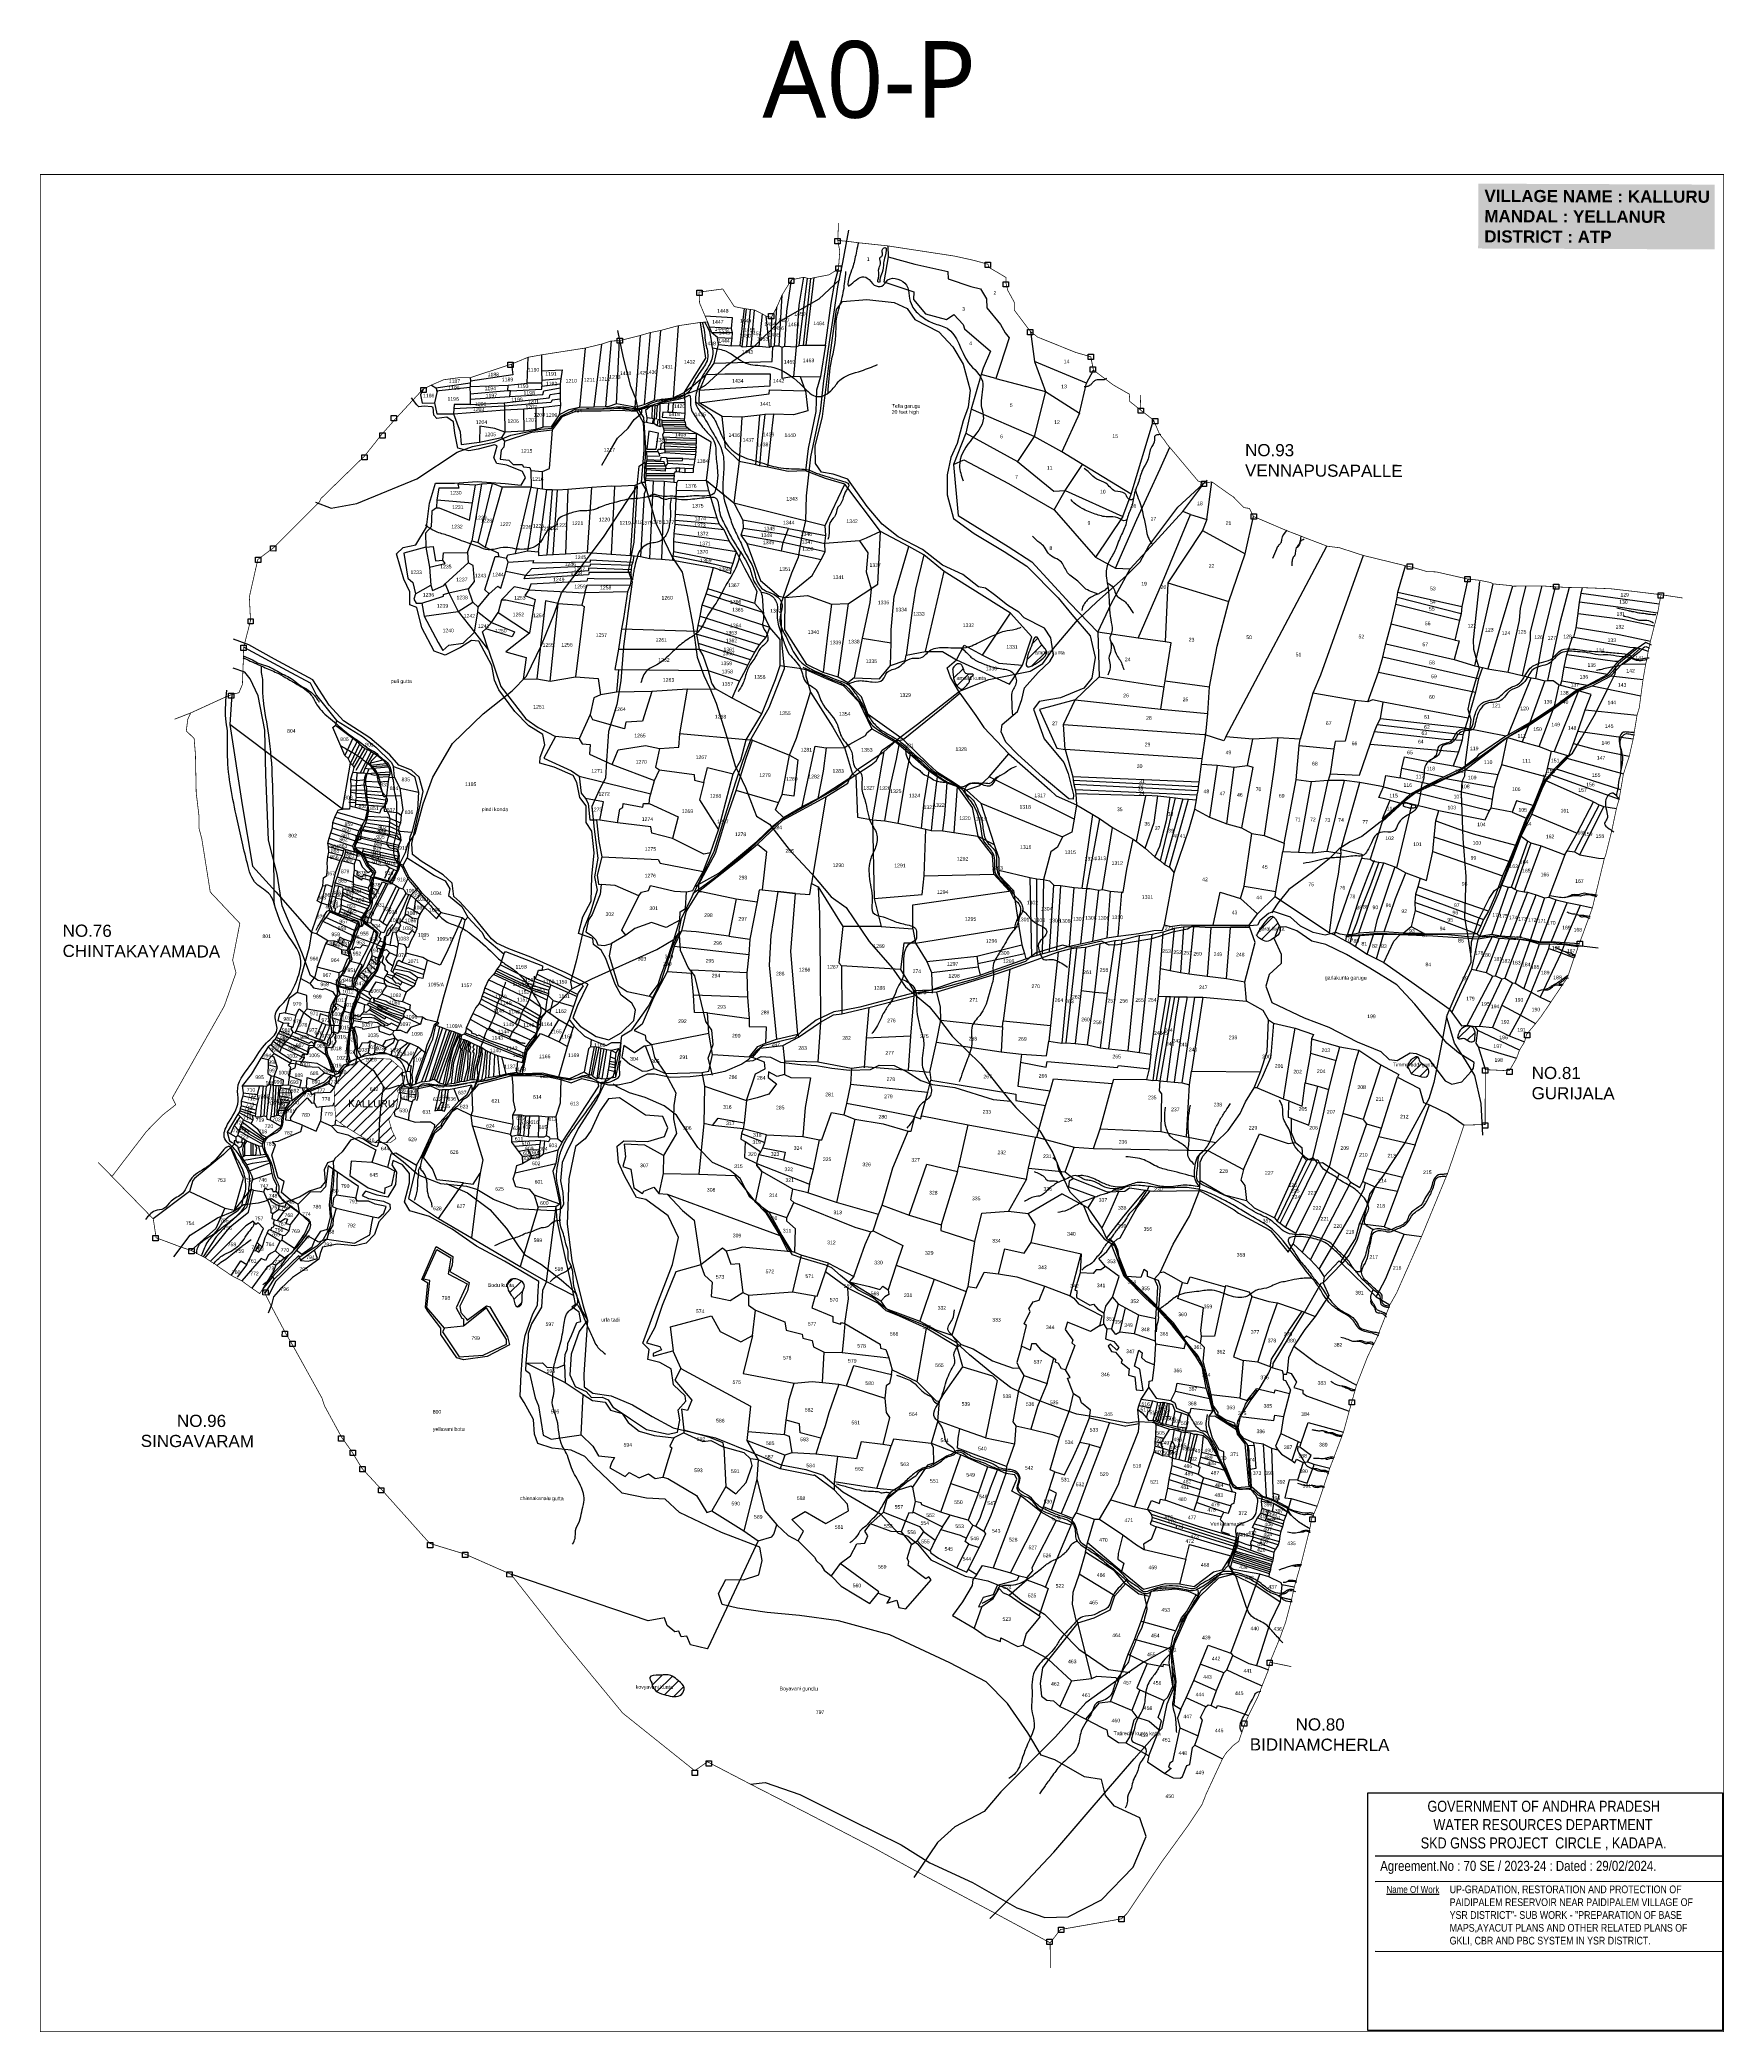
# Model space of a CAD drawing. Header units: inches. Extents: x 179671 to 186598, y 1613440 to 1621634.
import ezdxf
from ezdxf.enums import TextEntityAlignment as Align

# ---------------------------------------------------------------- set-up
doc = ezdxf.new("R2010")
doc.units = ezdxf.units.IN
doc.header["$LTSCALE"] = 15
doc.header["$MEASUREMENT"] = 0
for name, color, linetype in [('CADAS', 1, 'Continuous'), ('FRAME 025', 7, 'Continuous'), ('HILLS', 3, 'Continuous'), ('PLOT', 7, 'Continuous'), ('PLOT NO', 7, 'Continuous'), ('ROAD', 1, 'Continuous'), ('STREAM', 4, 'Continuous'), ('text1', 7, 'Continuous'), ('TITLEBLOCK', 7, 'Continuous'), ('VILLAGE BOUNADRY', 5, 'Continuous'), ('VILLAGE BOUNADRY STONES', 1, 'Continuous')]:
    doc.layers.add(name, color=color, linetype=linetype)
doc.styles.add('ARIALN', font='ARIALN.TTF')
doc.styles.get("Standard").update_dxf_attribs({"font": 'arial.ttf'})
doc.styles.add('TMS', font='trebuc.ttf')
pattern_1 = [(44.7684, (179073.567, 1616750.192), (-22.40683, 22.58873), [])]

msp = doc.modelspace()

# ---------------------------------------------------------------- hatches: boundary and pattern name
at = {"layer": 'STREAM'}
h = msp.add_hatch(dxfattribs=at)
h.set_pattern_fill('ANSI31', color=256, scale=254.535425, angle=-0.23162)
h.set_pattern_definition(pattern_1)
edge = h.paths.add_edge_path()
edge.add_spline(control_points=[(183728, 1619068.7), (183730.3, 1619084.6), (183734.4, 1619113.2), (183754.3, 1619145), (183755.7, 1619171.2), (183774.1, 1619182.7), (183785.1, 1619149.9), (183801.2, 1619136.2), (183818.6, 1619108.3), (183787, 1619081.6), (183762.7, 1619064.9), (183743, 1619054.5), (183727.3, 1619056.2), (183727.8, 1619064.5), (183728, 1619068.7)], knot_values=[0, 0, 0, 0, 9.328692, 16.718032, 22.209872, 22.928774, 28.63749, 34.676922, 38.112237, 45.67764, 53.599681, 56.890151, 58.954407, 61.088115, 61.088115, 61.088115, 61.088115], degree=3, periodic=0)
h = msp.add_hatch(dxfattribs=at)
h.set_pattern_fill('ANSI31', color=256, scale=254.535425, angle=-0.23162)
h.set_pattern_definition(pattern_1)
edge = h.paths.add_edge_path()
edge.add_spline(control_points=[(183424.8, 1619047.3), (183428.3, 1619053.1), (183434.7, 1619063.6), (183456.6, 1619072.3), (183471.6, 1619050.2), (183472.1, 1619019.5), (183523, 1619029.3), (183496.2, 1619011.2), (183495.4, 1618991.7), (183479.8, 1618977.6), (183462.5, 1618956.6), (183437.9, 1618979.7), (183428.5, 1619003.9), (183426.1, 1619029.1), (183425.2, 1619042), (183424.8, 1619047.3)], knot_values=[0, 0, 0, 0, 3.9856, 7.181977, 11.838654, 16.79134, 22.911375, 25.954773, 29.48985, 34.261667, 38.223021, 42.759087, 49.765536, 54.28364, 57.415566, 57.415566, 57.415566, 57.415566], degree=3, periodic=0)
h = msp.add_hatch(dxfattribs=at)
h.set_pattern_fill('ANSI31', color=256, scale=254.535425, angle=-0.23162)
h.set_pattern_definition(pattern_1)
edge = h.paths.add_edge_path()
edge.add_spline(control_points=[(184770.7, 1617984.9), (184768.9, 1617989.4), (184759.2, 1618005.1), (184742.2, 1618044), (184701.2, 1617995.2), (184685.6, 1617968.4), (184675.5, 1617951)], knot_values=[0, 0, 0, 0, 2.994566, 10.621099, 17.661955, 30.744315, 30.744315, 30.744315, 30.744315], degree=3, periodic=0)
edge.add_spline(control_points=[(184675.5, 1617951), (184677.9, 1617945.6), (184692.1, 1617935.9), (184715.7, 1617919.7), (184735.8, 1617933.8), (184746.5, 1617939.9), (184749.7, 1617941.9)], knot_values=[41.079036, 41.079036, 41.079036, 41.079036, 44.609429, 50.900357, 55.692111, 57.827286, 57.827286, 57.827286, 57.827286], degree=3, periodic=0)
edge.add_line((184749.7, 1617941.9), (184765.7, 1617984.7))
edge.add_line((184765.7, 1617984.7), (184770.7, 1617984.9))
h = msp.add_hatch(dxfattribs=at)
h.set_pattern_fill('ANSI31', color=256, scale=254.535425, angle=-0.23162)
h.set_pattern_definition(pattern_1)
edge = h.paths.add_edge_path()
edge.add_spline(control_points=[(185501.3, 1617530.2), (185503.1, 1617538.4), (185507.1, 1617556.6), (185529.2, 1617579.4), (185561.5, 1617578.7), (185575.9, 1617555.2), (185573.3, 1617536.6), (185572.8, 1617511.7), (185544.6, 1617512.3), (185530.2, 1617533.2), (185510.1, 1617522.4), (185503.4, 1617528.3), (185501.3, 1617530.2)], knot_values=[0, 0, 0, 0, 4.917245, 10.852526, 17.473558, 20.165789, 26.01407, 28.84807, 32.771635, 38.333003, 41.696463, 43.280657, 43.280657, 43.280657, 43.280657], degree=3, periodic=0)
h = msp.add_hatch(dxfattribs=at)
h.set_pattern_fill('ANSI31', color=256, scale=254.535425, angle=-0.23162)
h.set_pattern_definition(pattern_1)
edge = h.paths.add_edge_path()
edge.add_spline(control_points=[(185295.4, 1617406.6), (185297.2, 1617414.4), (185301.7, 1617433.9), (185338.6, 1617464.2), (185345.2, 1617424), (185374.5, 1617416.4), (185386.1, 1617387.7), (185370.2, 1617357.9), (185337, 1617376.5), (185308.9, 1617374.6), (185299, 1617413.1), (185295.4, 1617406.6)], knot_values=[0, 0, 0, 0, 5.038288, 12.593751, 16.631272, 23.273659, 28.744859, 32.589814, 39.695448, 45.665255, 50.391245, 50.391245, 50.391245, 50.391245], degree=3, periodic=0)
h = msp.add_hatch(dxfattribs=at)
h.set_pattern_fill('ANSI31', color=11, scale=254.535425, angle=-0.23162)
h.set_pattern_definition(pattern_1)
h.paths.add_polyline_path([(181076.8, 1617282.5), (181084.6, 1617327.3), (181071.4, 1617351), (181046.7, 1617391.3), (180995.4, 1617428.5), (180989.8, 1617435.6), (180971, 1617427.6), (180969.4, 1617419.4), (180967.4, 1617418.7), (180950.7, 1617418.9), (180925.6, 1617408.2), (180882.8, 1617326.1), (180881.9, 1617263.8), (180888.7, 1617191.9), (180928.1, 1617163.9), (181036.1, 1617097.4), (181063.3, 1617097.9), (181067, 1617108.4), (181067.7, 1617175.9)])
h.paths.add_polyline_path([(180881.2, 1617376.7), (180935.5, 1617376.5), (180935.6, 1617399.5), (180881.3, 1617399.7)], flags=9)
h.paths.add_polyline_path([(180862.2, 1617335.3), (180904.7, 1617335.1), (180904.8, 1617357.7), (180862.3, 1617357.8)], flags=9)
h.paths.add_polyline_path([(181008.5, 1617096.7), (181051.2, 1617096.5), (181051.3, 1617119.5), (181008.6, 1617119.7)], flags=9)
h.paths.add_polyline_path([(181024.1, 1617306.8), (181066.7, 1617306.6), (181066.8, 1617329.6), (181024.2, 1617329.8)], flags=24)
h.paths.add_polyline_path([(181006, 1617428.9), (181060.3, 1617428.7), (181060.4, 1617451.7), (181006.1, 1617451.9)], flags=9)
h = msp.add_hatch(dxfattribs=at)
h.set_pattern_fill('ANSI31', color=11, scale=254.535425, angle=-0.23162)
h.set_pattern_definition(pattern_1)
h.paths.add_polyline_path([(181162.7, 1617373.9), (181158, 1617374.5), (181162.4, 1617384.2), (181161.8, 1617398.7), (181112.1, 1617442.3), (181012.3, 1617445.3), (180989.8, 1617435.6), (180995.4, 1617428.5), (181046.7, 1617391.3), (181071.4, 1617351), (181086.8, 1617323.4), (181095, 1617318.1), (181106.3, 1617319), (181147.9, 1617332.9), (181162.2, 1617330.3), (181164.2, 1617334.6)])
h.paths.add_polyline_path([(181030.9, 1617310.5), (181059.9, 1617310.4), (181059.9, 1617326), (181031, 1617326.1)], flags=24)
h = msp.add_hatch(dxfattribs=at)
h.set_pattern_fill('ANSI31', color=11, scale=254.535425, angle=-0.23162)
h.set_pattern_definition(pattern_1)
h.paths.add_polyline_path([(181144.5, 1617293.2), (181151.9, 1617308.7), (181149.9, 1617322.6), (181161.6, 1617329.2), (181162.2, 1617330.3), (181147.9, 1617332.9), (181106.3, 1617319), (181095, 1617318.1), (181086.8, 1617323.4), (181084.6, 1617327.3), (181076.8, 1617282.5), (181067.7, 1617175.9), (181066.9, 1617104.7), (181079.4, 1617098.3), (181113.3, 1617099), (181135.4, 1617115.1), (181120, 1617145.6), (181105.9, 1617192.9), (181137.9, 1617243.3)])
h = msp.add_hatch(dxfattribs=at)
h.set_pattern_fill('ANSI31', color=256, scale=254.535425, angle=-0.23162)
h.set_pattern_definition(pattern_1)
edge = h.paths.add_edge_path()
edge.add_spline(control_points=[(181592, 1616516.4), (181596.1, 1616523.7), (181608.4, 1616545), (181645.3, 1616536.1), (181668.6, 1616512.9), (181654.2, 1616485.7), (181653.6, 1616458.7), (181655.2, 1616430.1), (181625, 1616417), (181623, 1616460.7), (181597.1, 1616482.3), (181593.7, 1616504.9), (181592, 1616516.4)], knot_values=[0, 0, 0, 0, 4.605874, 13.541889, 17.162116, 22.229746, 28.917718, 34.18549, 36.884854, 44.336815, 50.682563, 57.221071, 57.221071, 57.221071, 57.221071], degree=3, periodic=0)
h.paths.add_polyline_path([(181509.4, 1616500.9), (181625.1, 1616500.4), (181625.2, 1616523.7), (181509.5, 1616524.2)], flags=9)
h = msp.add_hatch(dxfattribs=at)
h.set_pattern_fill('ANSI31', color=256, scale=254.535425, angle=-0.23162)
h.set_pattern_definition(pattern_1)
edge = h.paths.add_edge_path()
edge.add_spline(control_points=[(182187.6, 1614877.1), (182182.9, 1614885.1), (182169.5, 1614907.6), (182228.6, 1614907.3), (182267.9, 1614913), (182297.3, 1614883), (182328.9, 1614861), (182305.6, 1614811.6), (182252.7, 1614824.4), (182211.2, 1614834.7), (182190.1, 1614857.4), (182188.2, 1614872.4), (182187.6, 1614877.1)], knot_values=[0, 0, 0, 0, 4.461055, 12.617209, 22.910651, 29.353761, 36.542259, 42.344591, 54.767727, 62.415987, 68.446991, 71.225438, 71.225438, 71.225438, 71.225438], degree=3, periodic=0)

# ---------------------------------------------------------------- linework, layer by layer
msp.add_lwpolyline([(185132.8, 1614423.9), (186591.4, 1614423.9), (186591.4, 1613446.1), (185132.8, 1613446.1)], close=True)
at = {"layer": 'FRAME 025', "lineweight": -3}
for points, elevation in [([(185163.2, 1614164.8), (186596.6, 1614164.8)], -0.7), ([(185163.1, 1614059.5), (186594.5, 1614060.5)], 4.6), ([(185162.9, 1613772.4), (186596.1, 1613771.6)], 5.8)]:
    msp.add_lwpolyline(points, dxfattribs=dict(at, elevation=elevation))
at = {"layer": 'HILLS'}
for points in [[(183903.1, 1618512.6), (183794.6, 1618603.4), (183692.8, 1618695.2), (183643.8, 1618745.7), (183624.2, 1618788.1), (183628.3, 1618818.6), (183691.8, 1618870.8), (183710.2, 1618920.2), (183720.5, 1618969.3), (183777.3, 1619032.3), (183824.4, 1619076.7), (183839.2, 1619103.2), (183828.5, 1619174.7), (183803.4, 1619214.5), (183719.7, 1619256.6), (183697.1, 1619279.4), (183650.1, 1619309.1), (183597.5, 1619351.8), (183560.2, 1619379.2), (183531.7, 1619384.1), (183466.6, 1619434.9), (183383.9, 1619473.8), (183301.3, 1619538.2), (183201.1, 1619590.2), (183135.3, 1619641.3), (183073.7, 1619715.2), (182994.2, 1619827.3), (182934.1, 1619847.9), (182885.9, 1619856.1), (182861.6, 1619891.6), (182859.6, 1619963.3), (182890.2, 1620084.5), (182923, 1620347.8), (182947, 1620524.4), (182972.1, 1620558.3), (183072.6, 1620565.3), (183183.8, 1620553.5), (183237.6, 1620528.4), (183269.2, 1620483.4), (183367.8, 1620432.6), (183425.1, 1620370.7), (183467.9, 1620299.7), (183496.5, 1620192.8), (183489.4, 1620123.6), (183468.2, 1620066.4), (183443.9, 1619974.2), (183417, 1619915.9), (183402, 1619844.5), (183402.2, 1619762.3), (183428.6, 1619665.4), (183512.9, 1619603.8), (183637.5, 1619530.1), (183730.3, 1619468.5), (183858.7, 1619339.6), (183915.2, 1619270.2), (183990.5, 1619182.1), (184011.7, 1619093), (183997.2, 1619009.1), (183965.2, 1618968), (183867.9, 1618927), (183780.5, 1618913.2), (183757.1, 1618881), (183800.9, 1618759.4), (183881.6, 1618661.9), (183900.2, 1618615.9), (183921.4, 1618529), (183921.3, 1618510.3), (183903.1, 1618512.6)], [(181924, 1617750.5), (181882.7, 1617662.3), (181863.3, 1617611.1), (181893.5, 1617576.9), (181958.5, 1617535.2), (182010.5, 1617521.5), (182062.2, 1617549.6), (182114.1, 1617600), (182120.7, 1617644.6), (182105.6, 1617672.4), (182062.2, 1617704.9), (182037, 1617750.4), (181998, 1617855.5), (181979.1, 1617889.5), (181947.8, 1617913.6), (181944.9, 1617937.2), (181886.6, 1617958.1), (181903.4, 1618027.3), (181937.8, 1618091), (181940.5, 1618192.4), (181950, 1618289.5), (181941.7, 1618378.9), (181918.1, 1618415.1), (181918.4, 1618483.6), (181891, 1618517.2), (181879.4, 1618579.9), (181864.3, 1618607.7), (181786.2, 1618642.6), (181726.8, 1618659), (181728, 1618683.3), (181747.7, 1618735), (181739.1, 1618776.3), (181682.5, 1618812.1), (181624.4, 1618871.2), (181558.9, 1618960.5), (181541.3, 1619000.5), (181529.5, 1619060.3), (181475.9, 1619160.9), (181446.2, 1619163.2), (181400.2, 1619134.3), (181337.9, 1619102.7), (181293.2, 1619119.6), (181241.6, 1619214.9), (181221.9, 1619299.7), (181192.8, 1619310.1), (181192.5, 1619363.5), (181167.8, 1619415.4), (181137.6, 1619519.6), (181164.5, 1619545.4), (181217.2, 1619556.4), (181260.7, 1619629.6), (181273.2, 1619728.8), (181297.7, 1619810.7), (181376.3, 1619810.3), (181469.7, 1619818), (181585.1, 1619809.4), (181649.7, 1619802.6), (181668.2, 1619832.9), (181655.8, 1619858.7), (181591.9, 1619884.9), (181550.7, 1619891.1), (181538.4, 1619914.9), (181551.6, 1619964.2), (181540.2, 1619968.6), (181472.9, 1619950.4), (181434.9, 1619943.5), (181390.5, 1619955.1), (181377.1, 1620016.6), (181371.8, 1620062.7), (181345.3, 1620081.3), (181303, 1620077.1), (181291.1, 1620089.6), (181289.1, 1620122.1), (181282.6, 1620123.8), (181251.7, 1620127.1), (181229.4, 1620124), (181220.8, 1620133.2), (181199.2, 1620162)], [(181924, 1617750.5), (181834.3, 1617796), (181690.1, 1617861.6), (181599.7, 1617895), (181549.1, 1617918.4), (181527.7, 1617936.7), (181456.7, 1618024.9), (181397.9, 1618088.5), (181373.2, 1618110.1), (181366.8, 1618165.2), (181330, 1618200.1), (181239.6, 1618256.5), (181202.8, 1618283.6), (181200.8, 1618328.8), (181247.4, 1618541.9), (181230.5, 1618601.4), (181199.2, 1618630.2), (181147.5, 1618650.8), (181110.1, 1618692.8), (181027.7, 1618763.7), (180920.3, 1618833.2), (180861, 1618897.4), (180794.1, 1619001.8), (180635.4, 1619086.6), (180530.3, 1619146), (180467, 1619169.4)], [(185219.8, 1617440.6), (185252.9, 1617436.6), (185306.7, 1617467.5), (185330.7, 1617465.5), (185383, 1617440.9), (185450.7, 1617353), (185478.6, 1617338.5), (185519.1, 1617348.6), (185556.5, 1617389.8), (185567.5, 1617404.2), (185569.8, 1617427.6), (185506, 1617467.6), (185458.1, 1617507.5), (185325.5, 1617667.9), (185251.3, 1617747), (185140.7, 1617815.2), (185044.6, 1617872), (184959.6, 1617913), (184902.7, 1617926.7), (184840.7, 1617969.9), (184795.8, 1617986.1), (184765.7, 1617984.7), (184747.9, 1617937.1), (184776.6, 1617872.8), (184775.9, 1617834.8), (184727.1, 1617789.4), (184712.9, 1617742.4), (184737.5, 1617674.5), (184871, 1617612.1), (184971.8, 1617573.4), (185088.1, 1617513.4), (185185.8, 1617472.6), (185219.8, 1617440.6)], [(182028.2, 1616010.1), (182099.7, 1615962.5), (182165.9, 1615918.5), (182255.3, 1615898.7), (182293.3, 1615908), (182302.4, 1615956.9), (182296.3, 1615999.6), (182328, 1616034.7), (182325.5, 1616057.3), (182277.2, 1616102.8), (182267.5, 1616168.1), (182220.2, 1616194.3), (182171.2, 1616206.1), (182176.7, 1616247.1), (182150.4, 1616273), (182201.6, 1616412.6), (182272.4, 1616597.2), (182298.1, 1616707.7), (182255.2, 1616797.6), (182163.3, 1616864.8), (182125.4, 1616872.8), (182076.7, 1616959.7), (182050.1, 1617016.6), (182044.6, 1617083.5), (182073.1, 1617106), (182171.6, 1617102.4), (182239.6, 1617123.7), (182253.5, 1617159.4), (182232.6, 1617205.8), (182162, 1617210.9), (182055.4, 1617282.1), (182009.6, 1617279.1), (181973.5, 1617228.2), (181937.9, 1617150.1), (181914, 1617114.4), (181873.3, 1617083), (181846.3, 1616949.2), (181839.9, 1616763), (181859.3, 1616613.5), (181904.4, 1616431), (181923.2, 1616368.1), (181888.7, 1616321.6), (181855.7, 1616228.3), (181851.1, 1616143.6), (181872.5, 1616095.1), (181917.3, 1616075.3), (181939.4, 1616049.5), (181983.7, 1616050.9), (182008.1, 1616039.9), (182028.8, 1616008.8)]]:
    msp.add_lwpolyline(points, dxfattribs=at)
at = {"layer": 'PLOT'}
for points in [[(183158.1, 1620786.4), (183159.7, 1620740.7), (183142, 1620638), (183265.2, 1620597.8), (183264.6, 1620566.2), (183313.1, 1620507.1), (183399.2, 1620483.2), (183430.5, 1620503.8), (183467.7, 1620462.7), (183473.9, 1620445.9), (183580.6, 1620353.9), (183550.1, 1620282.9), (183541.8, 1620257.9), (183501, 1620114.2), (183479.1, 1620016.7), (183429.1, 1619887.6), (183447.1, 1619677.9), (183652.7, 1619549.9), (183751.3, 1619486.4), (183906.4, 1619317.5), (184022.2, 1619197.1), (184027.1, 1619014.2), (183929, 1618920), (183782.3, 1618879.6), (183853.9, 1618721.2), (183888.4, 1618715.2), (183919.7, 1618602.9), (183920.9, 1618588.8), (183923.9, 1618570.7), (183928.6, 1618551.1), (183931.2, 1618533), (183934.9, 1618488), (183924.3, 1618429.3), (183914.6, 1618374.5), (183876.5, 1618356.3), (183856.2, 1618313.4), (183828.9, 1618294.9), (183798.6, 1618180.1)], [(183159.7, 1620740.7), (183268.9, 1620711.8), (183405.2, 1620680.7), (183405.9, 1620651.4), (183499.9, 1620619.3), (183539.4, 1620610.2), (183563.7, 1620568.2), (183566, 1620531.7), (183621.5, 1620462.7), (183641, 1620428.8), (183658, 1620407.6), (183620.5, 1620294.3), (183603.2, 1620241), (183541.8, 1620257.9)], [(182462, 1620380.7), (182514.6, 1620376), (182549.2, 1620376.1), (182559.3, 1620371.8), (182577.1, 1620372.2), (182596.4, 1620373.3), (182627.8, 1620373.6), (182671.2, 1620369.8), (182677.2, 1620374.4), (182686.1, 1620370.8), (182692.9, 1620375.4), (182710.2, 1620375.7), (182723.8, 1620370.5), (182735.3, 1620374.3), (182781.2, 1620371.1), (182794.4, 1620376.5), (182810.6, 1620378.7), (182822.8, 1620378.6), (182902.3, 1620378.3), (182925.8, 1620550.9), (182940.8, 1620635.8), (182955.3, 1620691.9)], [(182723.1, 1620583.8), (182710.2, 1620375.7)], [(182735.3, 1620374.3), (182743.4, 1620517.4), (182762.2, 1620647)], [(182811.9, 1620657.2), (182792.8, 1620542.5), (182781.2, 1620371.1), (182770.7, 1620248.8)], [(182794.4, 1620376.5), (182827.7, 1620653.4)], [(182840.8, 1620652.1), (182810.6, 1620378.7)], [(182822.8, 1620378.6), (182855.8, 1620655.8)], [(182514.6, 1620376), (182518, 1620407.3), (182519, 1620428.2), (182514.8, 1620446), (182520.1, 1620490.4), (182407, 1620497.8)], [(182568, 1620528.7), (182549.2, 1620376.1)], [(182559.3, 1620371.8), (182577.4, 1620527.2)], [(182592.4, 1620525.1), (182577.1, 1620372.2)], [(182596.4, 1620373.3), (182610, 1620522.6)], [(182641.2, 1620507.5), (182627.8, 1620373.6)], [(182671.2, 1620369.8), (182657.6, 1620497.6)], [(182692.9, 1620375.4), (182702.5, 1620535.7)], [(182139.9, 1620417.9), (182117.8, 1620123.3)], [(182181.4, 1620430.1), (182156, 1620134.3)], [(182198.5, 1620151.6), (182224.4, 1620438.7)], [(182296, 1620458.1), (182275.1, 1620161.4)], [(182716.2, 1619060.7), (182715.2, 1619168.1), (182673.3, 1619216.7), (182642.4, 1619279.3), (182611.7, 1619315.6), (182620.4, 1619365.6), (182570.5, 1619459.5), (182542.9, 1619514.8), (182535.9, 1619527.5), (182505.8, 1619573.3), (182485.1, 1619619.1), (182465.1, 1619643.5), (182456.2, 1619666.8), (182422.4, 1619778.4), (182412.4, 1619821.8), (182432, 1619978.6), (182371.2, 1620014.9), (182347, 1620027.1), (182336.1, 1620036.6), (182327.1, 1620043.1), (182327.3, 1620051.4), (182325.6, 1620060.3), (182322.8, 1620067.7), (182324.9, 1620096.5), (182324.9, 1620142.3), (182322.5, 1620184.5), (182325.4, 1620187.5), (182351, 1620206.6), (182410.8, 1620257.5), (182444, 1620304.3), (182457.2, 1620364.3), (182462, 1620380.7), (182457.2, 1620409.6), (182434.3, 1620428.4), (182424.9, 1620451.6), (182416.9, 1620473.8)], [(182322.5, 1620184.5), (182409.6, 1620324), (182388, 1620471.6)], [(182514.8, 1620446), (182424.9, 1620451.6)], [(182519, 1620428.2), (182434.3, 1620428.4)], [(182679.4, 1620492.2), (182677.2, 1620374.4)], [(183745.2, 1620434.1), (183761.8, 1620311.5), (183806.2, 1620187.3), (183760.3, 1620003), (183691.6, 1619900.1), (183841, 1619777.3), (183887.3, 1619779.7), (184125.5, 1619673), (184012.2, 1619505.9), (184094.1, 1619461.3), (184154.7, 1619458), (184254.5, 1619566.6), (184371.5, 1619694.1), (184450.4, 1619798.7), (184457.2, 1619809.2)], [(181734.1, 1620338.2), (181734, 1620272.6), (181819.2, 1620276.5), (181813.1, 1620239.9), (181811.4, 1620219.6), (181810.7, 1620202.6), (181810.6, 1620180.7), (181811.2, 1620155.5), (181811.7, 1620131.2), (181807.1, 1620091)], [(181913.5, 1620366.2), (181890.5, 1620121.1)], [(181950.4, 1620123.2), (181982.8, 1620382.8)], [(182020.3, 1620395.3), (181997.7, 1620125)], [(182042.7, 1620136.9), (182055.1, 1620396.7)], [(182382.3, 1620141), (182670.2, 1620178.2), (182671.6, 1620194.2), (182819.7, 1620190.4), (182798.8, 1620248.3), (182770.7, 1620248.8), (182724.1, 1620240.9), (182724.2, 1620270.5), (182723.8, 1620370.5)], [(182444, 1620304.3), (182682.3, 1620311.1), (182686.1, 1620370.8)], [(182457.2, 1620409.6), (182518, 1620407.3)], [(182902.3, 1620378.3), (182881, 1620249.2), (182865.1, 1620192.7), (182861.8, 1620105.2), (182830.9, 1619952.6), (182820.3, 1619861.5)], [(181610.7, 1620300.1), (181615.6, 1620255.4), (181442.4, 1620230.6)], [(181604.3, 1620167.3), (181606.9, 1620190.4), (181595.8, 1620190.8), (181597.5, 1620213.7), (181675.6, 1620222.1), (181678.7, 1620328.3)], [(181734, 1620272.6), (181735.9, 1620232.4)], [(182365.2, 1618152.1), (182463.7, 1618206.3), (182552.1, 1618280.7), (182619.4, 1618336.9), (182687.2, 1618401.6), (182729.8, 1618435.6), (182806.1, 1618480.1), (182870.7, 1618513.7), (183001.8, 1618599.2), (183012.6, 1618614.2), (183037.1, 1618635.9), (183143.4, 1618706.8), (183191.3, 1618749), (183220.9, 1618755.8), (183379.8, 1618884), (183454.4, 1618946.5), (183415.5, 1619012.4), (183403, 1619051), (183440.8, 1619084.1), (183471.8, 1619144.8), (183547.2, 1619103.1), (183614.4, 1619070.1), (183712.5, 1619062), (183751, 1619178.7), (183662.4, 1619275.5), (183390.7, 1619446.7), (183306.8, 1619515.8), (183245, 1619549.7), (183128.6, 1619611.9), (182980.9, 1619806.8), (182901.5, 1619829.7), (182820.3, 1619861.5), (182748, 1619857.9), (182665.2, 1619875.7), (182630.2, 1619881.9), (182615.6, 1619885.4), (182553.4, 1619898.6), (182546.9, 1619901), (182490.6, 1619956), (182477.2, 1620084.3), (182382.3, 1620141), (182383.5, 1620191.9), (182410.8, 1620257.5), (182487.7, 1620260), (182674.9, 1620260.8), (182672.5, 1620209.1), (182486.4, 1620197.9), (182383.5, 1620191.9)], [(182798.8, 1620248.3), (182881, 1620249.2)], [(183603.2, 1620241), (183806.2, 1620187.3), (183947, 1620098.6), (183976, 1620221.4), (184004.1, 1620275.5)], [(183976, 1620221.4), (183761.8, 1620311.5)], [(181246.7, 1620197.2), (181236.4, 1620173.5), (181242.9, 1620138.9), (181294.3, 1620141.4), (181303.3, 1620095.6), (181371.6, 1620096), (181399.5, 1620021.1), (181403.1, 1619969.8), (181478.9, 1619978.6), (181569.7, 1619998.7), (181582, 1619983.2), (181579.2, 1619959.1), (181568.5, 1619946.7), (181563.9, 1619908.6), (181599.6, 1619904.8), (181617.4, 1619887.7), (181655.1, 1619887.6), (181659.6, 1619878), (181686.5, 1619874.5), (181690.1, 1619862.9), (181692, 1619794.2), (181572.9, 1619793.5), (181532.1, 1619808.6), (181487.5, 1619805.8), (181462.9, 1619802.4), (181390.5, 1619806.9), (181394.4, 1619789.8), (181312.2, 1619789.3), (181303.8, 1619742.1), (181302.6, 1619709.7), (181282.4, 1619695.2), (181280.8, 1619631.1), (181256.8, 1619605.1), (181258.5, 1619547.1), (181167.3, 1619523), (181184.1, 1619420), (181205.3, 1619402.1), (181216, 1619355.3), (181208.3, 1619333.8), (181218.8, 1619316.9), (181241.7, 1619317.1), (181251.1, 1619262.9), (181309, 1619155.7), (181328.8, 1619121.9), (181352.4, 1619144), (181411.4, 1619153), (181459.1, 1619197.1), (181515.8, 1619124.3), (181566.1, 1618974.9), (181669.5, 1618841.9), (181719.9, 1618806), (181791.1, 1618768.5), (181743.4, 1618679.1), (181857.6, 1618627.6), (181888.4, 1618605.6), (181897.7, 1618535.4), (181914.3, 1618513), (181926.2, 1618493.5), (181933, 1618426.2), (181960.4, 1618425.7), (181970.1, 1618337.2), (181982.5, 1618273.7), (181963.5, 1618198.6), (181968, 1618160.9), (181979.1, 1618159.8), (181974.9, 1618120.5), (181942.5, 1618036.6), (181927.4, 1618014.6), (181916.5, 1617964.9), (181938.8, 1617951.5), (181958.1, 1617932.7), (181965.7, 1617911.9), (181993.1, 1617908.8), (182022.2, 1617917.7), (182012.5, 1617866.3), (182049.8, 1617743.9), (182086.4, 1617719.9), (182178.8, 1617700.2), (182195.3, 1617693.7), (182148.4, 1617585.3), (182114.9, 1617558.8), (182159.9, 1617540.2), (182163.5, 1617520.8), (182186, 1617502.3), (182198.1, 1617448.2), (182244.2, 1617383.2), (182285.9, 1617302.7), (182278.2, 1617250.9), (182277.3, 1617196.7), (182288.7, 1617136.4), (182236.1, 1617045.9), (182159.1, 1617087.8), (182074.5, 1617091.6), (182079.4, 1617039.4), (182068.3, 1617000.8), (182101.7, 1616988.7), (182113.7, 1616912.5), (182149.5, 1616888.8), (182154.3, 1616898.3), (182196.3, 1616914.9), (182216.7, 1616889.6), (182251.5, 1616886), (182314.1, 1616819.7), (182362.1, 1616779.6), (182390, 1616596.1), (182286.7, 1616566.7), (182230.6, 1616428.7), (182200.3, 1616338), (182165.4, 1616274.3), (182220.7, 1616259.2), (182227.9, 1616246.4), (182193.3, 1616231.4), (182193.2, 1616219.6), (182274.5, 1616241.4), (182307.4, 1616169.4), (182282, 1616122), (182352.2, 1616039.8), (182335.1, 1615996.4), (182310.2, 1616001.7), (182319.2, 1615915.5), (182318.8, 1615904.3), (182277.7, 1615883.6), (182261.5, 1615849.4), (182270.4, 1615843.7), (182254.4, 1615795.6), (182232.9, 1615722.6), (182254, 1615717.1), (182372, 1615647.6), (182413.7, 1615576.9), (182434.2, 1615583.8), (182566, 1615501.5), (182625.7, 1615460.9), (182526.9, 1615248.9), (182418.8, 1615021.5), (182415.9, 1615016.8), (182347.2, 1615032.8), (182332.2, 1615068.9), (182308.8, 1615065.4), (182298.9, 1615089.6), (182282, 1615086.2), (182251.3, 1615112.8), (182239.7, 1615144.2), (182172.7, 1615131.8), (181608.3, 1615323)], [(181281.5, 1620214.2), (181298.9, 1620202.7), (181305, 1620189.5), (181294.3, 1620141.4)], [(181298.9, 1620202.7), (181441.2, 1620223.5)], [(181439.1, 1620204.2), (181300.8, 1620188.6)], [(181441.2, 1620244.6), (181442.4, 1620230.6), (181441.2, 1620223.5), (181440.3, 1620207.9), (181439.1, 1620204.2), (181440.8, 1620176.8), (181440.7, 1620155.5), (181440.8, 1620134.5), (181375.4, 1620133.9), (181373.3, 1620116.1), (181371.6, 1620096)], [(181440.3, 1620207.9), (181597.5, 1620213.7)], [(181440.7, 1620155.5), (181604.3, 1620167.3), (181739.8, 1620175.7), (181743, 1620190), (181810.7, 1620202.6)], [(181595.8, 1620190.8), (181440.8, 1620176.8)], [(181440.8, 1620134.5), (181579.8, 1620141.1), (181766, 1620161.7), (181769.6, 1620175.7), (181805.4, 1620180.2), (181810.6, 1620180.7)], [(181606.9, 1620190.4), (181735.2, 1620196.5), (181735.8, 1620209.3), (181811.4, 1620219.6)], [(181734.4, 1620221.9), (181675.6, 1620222.1)], [(181813.1, 1620239.9), (181735.9, 1620232.4), (181734.4, 1620221.9), (181735.8, 1620209.3)], [(182117.8, 1620123.3), (182156, 1620134.3), (182198.5, 1620151.6), (182275.1, 1620161.4), (182320.5, 1620183.2), (182322.5, 1620184.5)], [(182819.7, 1620190.4), (182829, 1620107.6), (182770.2, 1620092.1), (182689.3, 1620094), (182651.9, 1620092.9), (182631.4, 1620090.5), (182557.4, 1620081.6), (182477.2, 1620084.3)], [(181371.6, 1620096), (181582.1, 1620112.7), (181660.7, 1620116.4), (181710.7, 1620120), (181741.6, 1620123.4), (181811.7, 1620131.2)], [(181811.2, 1620155.5), (181777.7, 1620152.2), (181772.7, 1620142.9), (181581.5, 1620127.4), (181373.3, 1620116.1)], [(181579.8, 1620141.1), (181581.5, 1620127.4), (181582.1, 1620112.7), (181583.5, 1620019.8), (181541.6, 1620036), (181479.8, 1620044.6), (181478.9, 1619978.6)], [(181692, 1619794.2), (181717.6, 1619790.2), (181738.7, 1619786.9), (181755.8, 1619785), (181777.2, 1619784.3), (181800.4, 1619783.4), (181842.5, 1619786.3), (181941.3, 1619793.9), (182021.2, 1619799.7), (182033.9, 1619797.7), (182119.2, 1619802.1), (182145.2, 1619812.7), (182155.8, 1619947.1), (182156.8, 1620011.6), (182153.5, 1620058.7), (182117.8, 1620123.3), (182042.7, 1620136.9), (182006.3, 1620124.9), (181997.7, 1620125), (181950.4, 1620123.2), (181890.5, 1620121.1), (181846.3, 1620111.9), (181807.1, 1620091), (181773.3, 1620041.9), (181740.3, 1620041.5), (181710.8, 1620030.6), (181663.1, 1620024.6), (181583.5, 1620019.8), (181569.7, 1619998.7)], [(181582, 1619983.2), (181694.5, 1620020.8), (181779.8, 1620029.8), (181821, 1620084.6), (181877.5, 1620108.3), (181979.9, 1620108.6), (182054, 1620110.7), (182127.9, 1620107)], [(181663.1, 1620024.6), (181660.7, 1620116.4)], [(181710.7, 1620120), (181710.8, 1620030.6)], [(181740.3, 1620041.5), (181741.6, 1620123.4)], [(182222.2, 1620138.1), (182211.7, 1620129.3), (182200.3, 1620128.7), (182190.4, 1620127.6), (182179.5, 1620125), (182161.5, 1620109.8), (182167.7, 1620080.2), (182166.5, 1620061.2), (182153.5, 1620058.7)], [(182167.7, 1620080.2), (182188.5, 1620078.4), (182194.6, 1620075.3), (182197.7, 1620075.8), (182207.5, 1620075.7), (182211.7, 1620129.3)], [(182188.5, 1620078.4), (182190.4, 1620127.6)], [(182200.3, 1620128.7), (182197.7, 1620075.8)], [(182240.8, 1619950.1), (182240.3, 1619964.1), (182241.4, 1619972.7), (182240.9, 1619978.7), (182240.4, 1619988.1), (182238.1, 1619990.2), (182234.1, 1620001.1), (182233, 1620010.8), (182238.7, 1620020.1), (182238.1, 1620028.7), (182235.1, 1620037.6), (182231.2, 1620046), (182230.2, 1620053.6), (182230.6, 1620062), (182230.2, 1620070.2), (182220.2, 1620071.2), (182212, 1620073), (182210.2, 1620047.9), (182222.2, 1620043.6), (182220.2, 1620071.2), (182222.2, 1620138.1), (182256.9, 1620140.5), (182276.3, 1620141.8), (182324.9, 1620142.3)], [(182324.9, 1620096.5), (182273.9, 1620100.6), (182254.1, 1620101.2), (182232.8, 1620102.6), (182230.7, 1620081.7), (182323.9, 1620075.6)], [(182256.9, 1620140.5), (182254.1, 1620101.2)], [(182273.9, 1620100.6), (182276.3, 1620141.8)], [(182615.6, 1619885.4), (182631.4, 1620090.5)], [(182651.9, 1620092.9), (182636.8, 1619961.4), (182630.2, 1619881.9)], [(182665.2, 1619875.7), (182677, 1619990.6), (182689.3, 1620094)], [(184159, 1619764.6), (183958.4, 1619887.4), (183873.7, 1619940), (183760.3, 1620003), (183501, 1620114.2)], [(183947, 1620098.6), (183873.7, 1619940)], [(181738.7, 1619786.9), (181737.9, 1619858.4), (181766.4, 1619871.3), (181779.8, 1620029.8)], [(182166.5, 1620061.2), (182189.5, 1620055.7), (182195.4, 1620057.2), (182210.2, 1620047.9)], [(182166.9, 1619950), (182206.1, 1619950.1), (182215.3, 1620016.8), (182175, 1620023.8), (182166.9, 1619950)], [(182194.6, 1620075.3), (182189.5, 1620055.7)], [(182197.7, 1620075.8), (182195.4, 1620057.2)], [(182327.1, 1620043.1), (182231.2, 1620046), (182222.2, 1620043.6)], [(182230.2, 1620070.2), (182322.8, 1620067.7)], [(182230.2, 1620053.6), (182327.3, 1620051.4)], [(182325.6, 1620060.3), (182230.6, 1620062)], [(182235.1, 1620037.6), (182336.1, 1620036.6)], [(182347, 1620027.1), (182238.1, 1620028.7)], [(182238.7, 1620020.1), (182371.2, 1620014.9)], [(182280.1, 1619812.9), (182279.8, 1619829.3), (182280.5, 1619841.2), (182279.5, 1619849.7), (182286.1, 1619858.9), (182301.1, 1619857.2), (182322.9, 1619854.7), (182359.8, 1619855.2), (182359.2, 1619870.6), (182362, 1619884.6), (182366.2, 1619909.1), (182368.2, 1619927.7), (182369.6, 1619941), (182369.4, 1619947.6), (182370.9, 1619957.7), (182370.1, 1619966.5), (182371, 1619974.8), (182371.7, 1619986.2), (182371.7, 1619993.9), (182371.2, 1620014.9)], [(182557.4, 1620081.6), (182546.9, 1619901)], [(183479.1, 1620016.7), (183691.6, 1619900.1)], [(184125.5, 1619673), (184159, 1619764.6), (184251.7, 1620069.5)], [(182161.5, 1619821.6), (182163.5, 1619827.7), (182164.2, 1619841.3), (182164.4, 1619850.1), (182165.2, 1619864.9), (182165.1, 1619872.6), (182164.5, 1619880.3), (182166, 1619892.8), (182167, 1619900.9), (182168.4, 1619908.3), (182169.1, 1619920.3), (182165.8, 1619940.6), (182212, 1619940.7), (182218.2, 1619931.6), (182219.1, 1619921.9), (182169.1, 1619920.3)], [(182212, 1619940.7), (182213.2, 1619950.2), (182223.5, 1619950.1), (182240.8, 1619950.1), (182241.3, 1619944), (182240.8, 1619935.7), (182218.2, 1619931.6)], [(182240.9, 1619978.7), (182224.9, 1619972), (182223.5, 1619950.1)], [(182234.1, 1620001.1), (182371.7, 1619993.9)], [(182240.3, 1619964.1), (182370.9, 1619957.7)], [(182371.7, 1619986.2), (182240.4, 1619988.1)], [(182369.4, 1619947.6), (182240.8, 1619950.1)], [(182368.2, 1619927.7), (182240.8, 1619935.7)], [(182240.9, 1619978.7), (182371, 1619974.8)], [(182241.3, 1619944), (182369.6, 1619941)], [(182370.1, 1619966.5), (182241.4, 1619972.7)], [(184094.1, 1619461.3), (184183, 1619661.7), (184279.1, 1619870.1), (184317.7, 1619958.1)], [(181690.1, 1619862.9), (181737.9, 1619858.4)], [(182280.5, 1619841.2), (182164.2, 1619841.3)], [(182164.4, 1619850.1), (182279.5, 1619849.7)], [(182243.5, 1619880), (182164.5, 1619880.3)], [(182165.1, 1619872.6), (182243.2, 1619870)], [(182243.5, 1619880), (182245.8, 1619871.2), (182243.2, 1619870), (182243, 1619859.9), (182165.2, 1619864.9)], [(182166, 1619892.8), (182240.1, 1619891.3)], [(182168.4, 1619908.3), (182224.5, 1619905.7), (182225.7, 1619917.1), (182246.4, 1619916.6), (182249.6, 1619912.1), (182251.1, 1619902.2), (182252.3, 1619891.9), (182243.5, 1619880), (182240.1, 1619891.3), (182238.4, 1619898.3), (182167, 1619900.9)], [(182245.8, 1619871.2), (182286.6, 1619873.9), (182302.3, 1619873.4), (182323.9, 1619872.5), (182359.2, 1619870.6)], [(182315.3, 1619912.2), (182249.6, 1619912.1)], [(182251.1, 1619902.2), (182314.6, 1619903.4), (182315.3, 1619912.2), (182366.2, 1619909.1)], [(182362, 1619884.6), (182252.3, 1619891.9)], [(182286.6, 1619873.9), (182287.4, 1619856.9)], [(182301.1, 1619857.2), (182302.3, 1619873.4)], [(182323.9, 1619872.5), (182322.9, 1619854.7)], [(182546.9, 1619901), (182525, 1619729.1), (182562.3, 1619658.2), (182563.2, 1619626.1), (182553.8, 1619596.3), (182578.9, 1619561.7), (182635.4, 1619409.6), (182710.8, 1619345.6), (182736.2, 1619340.3), (182828.1, 1619348.7), (182927.2, 1619312.8), (182996.2, 1619315.1), (183117.9, 1619395.8), (183128.6, 1619611.9), (183069.5, 1619584.2), (183041.4, 1619573), (182899.3, 1619562.8)], [(183429.1, 1619887.6), (183470.7, 1619906.8), (183654.2, 1619808.5), (183842.9, 1619701.3), (183887.3, 1619779.7), (183958.4, 1619887.4)], [(181302.6, 1619709.7), (181313.3, 1619709.6), (181437.3, 1619658.7), (181450, 1619729.4), (181462.9, 1619802.4)], [(181487.5, 1619805.8), (181447.3, 1619574)], [(181473.6, 1619566.6), (181532.1, 1619808.6)], [(181572.9, 1619793.5), (181502.1, 1619547.7)], [(181626.4, 1619521.3), (181692, 1619794.2)], [(181717.6, 1619790.2), (181677.1, 1619531.9)], [(181721, 1619527.5), (181755.8, 1619785)], [(181777.2, 1619784.3), (181755.8, 1619515.1)], [(181781.4, 1619516.7), (181800.4, 1619783.4)], [(181842.5, 1619786.3), (181832.2, 1619519.3)], [(181923.5, 1619525.2), (181941.3, 1619793.9)], [(182033.9, 1619797.7), (182020.5, 1619518.3)], [(182099.8, 1619512.4), (182119.2, 1619802.1)], [(182145.2, 1619812.7), (182162.8, 1619783.2), (182156.8, 1619766.8), (182141.7, 1619509)], [(182291.3, 1619811.6), (182238.3, 1619817.7), (182194.7, 1619818.1), (182161.5, 1619821.6), (182160.8, 1619813.1), (182145.2, 1619812.7)], [(182163.5, 1619827.7), (182279.8, 1619829.3)], [(182179.5, 1619501.1), (182194.7, 1619818.1)], [(182238.3, 1619817.7), (182227.1, 1619497.6)], [(182274.3, 1619494.2), (182275.7, 1619510.9), (182277.8, 1619530), (182278, 1619569.6), (182279.4, 1619603.8), (182283.3, 1619640.9), (182284.1, 1619658.4), (182285.7, 1619681.4), (182289.9, 1619781.3), (182291.3, 1619811.6), (182296.1, 1619822.2), (182412.4, 1619821.8)], [(182289.9, 1619781.3), (182422.4, 1619778.4)], [(182412.4, 1619821.8), (182525, 1619729.1), (182900.4, 1619636.4)], [(183220.9, 1618755.8), (183077.6, 1618858.8), (183050.8, 1618932.1), (182998.7, 1618983.8), (182994.3, 1618989), (182954.6, 1619012.1), (182892.2, 1619032.2), (182824.7, 1619065.3), (182734.9, 1619208), (182736.2, 1619340.3), (182847.1, 1619430.3), (182884.6, 1619496.6), (182901.1, 1619528), (182899.3, 1619562.8), (182904, 1619595.8), (182900.4, 1619636.4), (182980.9, 1619806.8)], [(184188.3, 1619173.6), (184287.7, 1619403.3), (184403.9, 1619681.3), (184470.9, 1619660.7), (184491.1, 1619816)], [(181303.8, 1619742.1), (181450, 1619729.4)], [(182456.2, 1619666.8), (182285.7, 1619681.4)], [(183842.9, 1619701.3), (184012.2, 1619505.9)], [(184403.9, 1619681.3), (184371.5, 1619694.1)], [(182279.4, 1619603.8), (182505.8, 1619573.3)], [(182485.1, 1619619.1), (182283.3, 1619640.9)], [(182284.1, 1619658.4), (182465.1, 1619643.5)], [(182901.1, 1619528), (182728.4, 1619566), (182553.8, 1619596.3)], [(182750.5, 1619624.7), (182562.3, 1619658.2)], [(182563.2, 1619626.1), (182739.7, 1619599.1), (182899.3, 1619562.8)], [(182720.7, 1619532.3), (182728.4, 1619566), (182739.7, 1619599.1), (182750.5, 1619624.7), (182904, 1619595.8)], [(184296.2, 1617993.8), (184335.6, 1618207.4), (184398.4, 1618389.5), (184421.1, 1618470.2), (184428.4, 1618507.6), (184431.3, 1618528.5), (184434.4, 1618545.5), (184436.4, 1618562.7), (184439.5, 1618581.1), (184449.1, 1618655), (184451.1, 1618676.7), (184466.4, 1618777.9), (184474.2, 1618863.4), (184481.7, 1618972.3), (184513.2, 1619140.7), (184560.6, 1619323.3), (184628.4, 1619519.5), (184662.1, 1619673.6)], [(184470.9, 1619660.7), (184452.3, 1619616.2), (184310.3, 1619400.5), (184298.5, 1619157.9)], [(184452.3, 1619616.2), (184628.4, 1619519.5)], [(181258.5, 1619547.1), (181288.5, 1619550), (181298, 1619490.9), (181328.1, 1619494), (181331.5, 1619524.3), (181430.3, 1619525.4), (181447.3, 1619574), (181473.6, 1619566.6), (181502.1, 1619547.7), (181556.1, 1619523.9), (181556.6, 1619508.9), (181590, 1619501.7), (181595.3, 1619515.7), (181626.4, 1619521.3), (181677.1, 1619531.9), (181721, 1619527.5), (181722.2, 1619513.4), (181755.8, 1619515.1), (181781.4, 1619516.7), (181832.2, 1619519.3), (181923.5, 1619525.2), (182020.5, 1619518.3), (182099.8, 1619512.4), (182141.7, 1619509), (182179.5, 1619501.1), (182227.1, 1619497.6), (182274.3, 1619494.2), (182442, 1619463.9), (182513.2, 1619439), (182514.7, 1619459.6), (182521.8, 1619481.6), (182535.9, 1619527.5)], [(181258.5, 1619547.1), (181273, 1619465.4), (181279.5, 1619391.4), (181286.1, 1619369.5), (181332.3, 1619389.5), (181337.3, 1619396.9), (181352.4, 1619359), (181391.6, 1619282.3), (181459.1, 1619197.1)], [(181430.3, 1619525.4), (181431.8, 1619483.2)], [(182114.1, 1619512.4), (182109, 1619485.1), (182104.7, 1619471.4), (182102.9, 1619455.3), (182101.9, 1619442.8), (182102.4, 1619416.3), (182098.4, 1619390.9), (182087.3, 1619363.2), (182071.4, 1619254.5), (182062.5, 1619211.8), (182050.2, 1619127.2), (182035.8, 1619043.5), (182050.6, 1619042.9), (182043, 1618951), (181976, 1618940), (181948.7, 1618928.2), (181934.2, 1618859.6), (181889, 1618759.6), (181791.1, 1618768.5)], [(182514.7, 1619459.6), (182446.4, 1619476.3), (182275.7, 1619510.9)], [(182277.8, 1619530), (182521.8, 1619481.6)], [(182535.9, 1619527.5), (182278, 1619569.6)], [(182578.9, 1619561.7), (182720.7, 1619532.3), (182884.6, 1619496.6)], [(183041.4, 1619573), (183075.8, 1619524.1), (183068.8, 1619446.4), (183089.4, 1619376.1), (183083.9, 1619319.7), (183052.3, 1619172.5), (183019.6, 1619009.7), (182994.3, 1618989)], [(183170, 1619060), (183172.5, 1619154.1), (183172.4, 1619207.3), (183184.9, 1619344.8), (183245, 1619549.7)], [(183306.8, 1619515.8), (183272.3, 1619375), (183258.3, 1619286.5), (183233.9, 1619103.3)], [(184548.2, 1618767.1), (184963.8, 1619551.6)], [(185113.3, 1619513.4), (184938.4, 1619021.3), (184905.9, 1618946.4), (184854.8, 1618757.9)], [(181241.7, 1619317.1), (181331.1, 1619345.6), (181330.4, 1619352.1), (181352.4, 1619359), (181432, 1619376.9), (181432, 1619376.9), (181433.8, 1619375), (181458.2, 1619406.6), (181453.1, 1619471.7), (181431.8, 1619483.2), (181337.3, 1619396.9)], [(181273, 1619465.4), (181337.3, 1619480.5), (181328.1, 1619494)], [(181459.1, 1619197.1), (181472.3, 1619281.7), (181473.3, 1619299.9), (181518.6, 1619355.8), (181555, 1619386.6), (181567.2, 1619378.3), (181586.8, 1619447.8), (181596.3, 1619485.4), (181590, 1619501.7)], [(181518.6, 1619355.8), (181501.1, 1619372.4), (181543.5, 1619508.7), (181556.6, 1619508.9)], [(182104.7, 1619471.4), (181935.3, 1619477.8), (181932.9, 1619469.2), (181692.6, 1619458.2), (181668.3, 1619431.3), (181586.8, 1619447.8)], [(181596.3, 1619485.4), (181701.7, 1619492.4), (181697.9, 1619482.6), (181935.5, 1619487.2), (181936, 1619495.1), (182109, 1619485.1)], [(182101.9, 1619442.8), (181930.4, 1619443.6), (181927.2, 1619434.2), (181662.7, 1619417), (181668.3, 1619431.3)], [(181668.3, 1619431.3), (181928.1, 1619451), (181929.1, 1619461.8), (182102.9, 1619455.3)], [(182639.9, 1618862.2), (182518.7, 1618926.8), (182449.3, 1618964.9), (182434.9, 1618988.3), (182421.2, 1619038.3), (182399.2, 1619102.4), (182383.3, 1619127.3), (182380.2, 1619151.7), (182373, 1619189.4), (182378.1, 1619225.7), (182385.9, 1619263.2), (182394.8, 1619308.6), (182411.1, 1619355.6), (182418.5, 1619375.8), (182442, 1619463.9)], [(183313.5, 1619117.9), (183390.7, 1619446.7)], [(184280.8, 1618880.5), (184294.7, 1618973.4), (184298.7, 1618997.4), (184324.2, 1619154.4), (184298.5, 1619157.9), (184188.3, 1619173.6), (184022.2, 1619197.1), (184078.8, 1619316.5), (184154.7, 1619458)], [(185132.6, 1618911.8), (185176.8, 1619033), (185194, 1619094.9), (185206.5, 1619149.9), (185228.5, 1619231.2), (185247.2, 1619313.3), (185253.5, 1619340.4), (185256.3, 1619362.1), (185287.1, 1619471)], [(181216, 1619355.3), (181279.5, 1619391.4)], [(181451.5, 1619321.3), (181432, 1619376.9)], [(182102.4, 1619416.3), (181950.7, 1619417.6), (181922.8, 1619419.1), (181920.6, 1619407.3), (181689.5, 1619395.6), (181682.1, 1619372.1), (181621.9, 1619384), (181569.3, 1619330.8), (181556, 1619278)], [(181682.1, 1619372.1), (181665.7, 1619348.3), (181707.6, 1619331.5), (181702.4, 1619305.9), (181684.3, 1619193.3)], [(181682.1, 1619372.1), (181911.6, 1619359.5), (181922.2, 1619392.4), (182098.4, 1619390.9)], [(182087.3, 1619363.2), (181911.6, 1619359.5), (181899.7, 1619309.1), (181909, 1619302.9), (181874.5, 1619013.8)], [(182411.1, 1619355.6), (182642.4, 1619279.3)], [(182611.7, 1619315.6), (182418.5, 1619375.8)], [(184310.3, 1619400.5), (184560.6, 1619323.3)], [(185256.3, 1619362.1), (185519.7, 1619302.7)], [(185543.4, 1619416.2), (185519.7, 1619302.7), (185516.1, 1619273.5), (185509.2, 1619246.4), (185490.6, 1619165), (185508.9, 1619162.2), (185488.2, 1619084.9), (185573, 1619059.4), (185604.3, 1619051.8), (185587.8, 1619006.1), (185575.3, 1618950.5), (185545.7, 1618844.7), (185533.4, 1618804.4), (185523.1, 1618775.9), (185520.9, 1618752.9), (185505.8, 1618706.1), (185483.8, 1618647.8), (185521.6, 1618639.6)], [(185573, 1619059.4), (185648.1, 1619396.3)], [(185727.3, 1619386.7), (185626.4, 1619046.5)], [(185709.1, 1619032.7), (185756.8, 1619246), (185761.1, 1619296.9), (185784, 1619387.9)], [(185847.6, 1619388.1), (185800.1, 1619199), (185800.9, 1619165.9), (185767.8, 1619019.4)], [(185824, 1619007), (185856.6, 1619187.3), (185904.2, 1619384.1)], [(185961.2, 1619381.4), (185922.9, 1619235.5), (185871.4, 1618999)], [(185925, 1618979.8), (185929.9, 1618997.8), (185939.6, 1619054), (185951.5, 1619105.2), (185974.4, 1619176.6), (185979.8, 1619176.6), (185989.3, 1619215.6), (185998, 1619274.2), (185998, 1619274.2), (185997.7, 1619276.1), (186003.6, 1619321.2), (186010.3, 1619357.6), (186015, 1619380.8)], [(186010.3, 1619357.6), (186331.2, 1619313.8)], [(181251.1, 1619262.9), (181391.6, 1619282.3), (181451.5, 1619321.3), (181473.3, 1619299.9)], [(181472.3, 1619281.7), (181528.5, 1619237.4), (181622.8, 1619199.2), (181613.8, 1619177.9), (181505.7, 1619212)], [(181515.8, 1619124.3), (181491.1, 1619199.4), (181505.7, 1619212), (181528.5, 1619237.4), (181556, 1619278), (181684.3, 1619193.3), (181586.8, 1619116.4), (181670.3, 1619093.5), (181658.8, 1619004.1), (181715, 1619006.4), (181769.4, 1618996.6), (181874.5, 1619013.8), (181966.7, 1619006.6), (181976, 1618940)], [(181569.3, 1619330.8), (181586.8, 1619330.4), (181702.4, 1619305.9)], [(181802.7, 1619315.2), (181750.9, 1619326.3), (181715, 1619006.4)], [(181769.4, 1618996.6), (181802.7, 1619315.2), (181899.7, 1619309.1)], [(182673.3, 1619216.7), (182394.8, 1619308.6)], [(182927.2, 1619312.8), (182911.2, 1619195.7), (182892.2, 1619032.2)], [(182954.6, 1619012.1), (182996.2, 1619315.1)], [(183547.2, 1619103.1), (183662.4, 1619275.5)], [(185247.2, 1619313.3), (185509.2, 1619246.4)], [(185516.1, 1619273.5), (185253.5, 1619340.4)], [(185998, 1619274.2), (186179.6, 1619251.5), (186310.8, 1619223.1)], [(186324.4, 1619275.4), (186161.9, 1619300.9), (186003.6, 1619321.2)], [(182062.5, 1619211.8), (182373.7, 1619201.9)], [(182373, 1619189.4), (182512.5, 1619149.6), (182611.7, 1619115.4)], [(182630.1, 1619145.1), (182378.1, 1619225.7)], [(182385.9, 1619263.2), (182658, 1619176.5)], [(182518.7, 1618926.8), (182547.8, 1618995.7), (182574.2, 1619043.9), (182583, 1619062.5), (182593.8, 1619084.6), (182611.7, 1619115.4), (182630.1, 1619145.1), (182658, 1619176.5), (182673.3, 1619216.7)], [(185490.6, 1619165), (185228.5, 1619231.2)], [(186294.5, 1619159), (186165.9, 1619187.3), (185989.3, 1619215.6)], [(180509.5, 1619136.7), (180685.8, 1619041.6), (180782.8, 1618988.9), (180809.1, 1618937.1), (180890.9, 1618835.1), (180997.4, 1618768.9), (181053.2, 1618724.1), (181115.5, 1618663), (181124.8, 1618645.9), (181179.4, 1618625.6), (181211.4, 1618604.2), (181228, 1618540.2), (181223.5, 1618467.1), (181200.5, 1618375.4), (181193, 1618355.2), (181181.5, 1618269.2), (181238.3, 1618233.3), (181294.2, 1618197.3), (181337.4, 1618175.3), (181356.6, 1618142.3), (181351.1, 1618115.1), (181405.8, 1618068.9), (181430.4, 1618026), (181489.1, 1617963.9), (181501.4, 1617940.4), (181579, 1617875.4), (181586.5, 1617884.4), (181738.4, 1617825.6), (181737.1, 1617807.9), (181759.4, 1617812.7), (181888.9, 1617750.8), (181897.6, 1617751.2), (181905, 1617743.4), (181885.1, 1617714.6), (181848.2, 1617604.4), (181869, 1617577.1), (181911.5, 1617536.6), (181938.7, 1617522.9), (182000.6, 1617498.2), (182023.7, 1617509.9), (182059.9, 1617510.6), (182054.2, 1617446.9), (182038.4, 1617367.9)], [(182050.2, 1619127.2), (182383.3, 1619127.3), (182583, 1619062.5)], [(182593.8, 1619084.6), (182380.2, 1619151.7)], [(183019.6, 1619009.7), (183124, 1619005.9), (183170, 1619060), (183229.8, 1619081.6), (183233.9, 1619103.3), (183313.5, 1619117.9), (183383.4, 1619118), (183440.8, 1619084.1), (183659.1, 1618984), (183712.5, 1619062)], [(183052.3, 1619172.5), (183172.5, 1619154.1)], [(184751.4, 1618110.4), (184754.2, 1618131.2), (184783, 1618295.5), (184847.8, 1618292.8), (184905.5, 1618290.3), (184964.2, 1618296.8), (185022.3, 1618287.8), (185022.2, 1618303.3), (185108.2, 1618284.2), (185108.1, 1618267.6), (185141.6, 1618264.6), (185154.3, 1618256.5), (185178.3, 1618252), (185199, 1618249.5), (185243, 1618232.9), (185252.5, 1618228.2), (185288.3, 1618208.6), (185347.3, 1618185.4), (185374.1, 1618176.3), (185400.4, 1618295), (185405, 1618354.4), (185412.4, 1618421.5), (185424.2, 1618464.2), (185615.1, 1618426.3), (185633.5, 1618463.8), (185640.4, 1618473.9), (185645, 1618509.8), (185653.8, 1618560.5), (185668.9, 1618611.8), (185683.9, 1618652.1), (185707.6, 1618764.7), (185767.3, 1618746.4), (185837.6, 1618727.4), (185886, 1618708.8), (185898.5, 1618706.7), (185954.2, 1618691.1), (185958.9, 1618689.9), (185979.1, 1618740), (185996.2, 1618789.7), (186026.6, 1618878.1), (186051.3, 1618941.3), (185998.4, 1618956.3), (186055, 1618976.6), (186130.1, 1619017.3), (186178.4, 1619067.3), (186215.1, 1619097.9), (186252.4, 1619130.7), (186285.9, 1619119.7)], [(185193.5, 1618431.5), (185267.1, 1618494.9), (185308.3, 1618533.5), (185384.6, 1618572.1), (185445.4, 1618603), (185521.6, 1618639.6), (185582.5, 1618684.6), (185592, 1618697.6), (185699.7, 1618771.6), (185709.5, 1618776.1), (185798.4, 1618825.9), (185900.9, 1618894), (185993.2, 1618962.6), (186036.7, 1618979.4), (186118.3, 1619024.1), (186163.2, 1619078.8), (186233.2, 1619134.3), (186252.4, 1619130.7)], [(185206.5, 1619149.9), (185488.2, 1619084.9)], [(185951.5, 1619105.2), (186148.2, 1619078.8), (186163.2, 1619078.8)], [(185979.8, 1619176.6), (186210.5, 1619136.1), (186233.2, 1619134.3)], [(182547.8, 1618995.7), (182421.2, 1619038.3), (182050.6, 1619042.9)], [(182178.8, 1617700.2), (182213.4, 1617748.5), (182226.3, 1617788.2), (182245.9, 1617839), (182256.6, 1617868.6), (182277.9, 1617931.8), (182303.5, 1618013.2), (182305, 1618048), (182325.8, 1618060.8), (182329.9, 1618130.2), (182356.7, 1618135.8), (182365.2, 1618152.1), (182398.5, 1618213.4), (182428.8, 1618290.1), (182462, 1618384.2), (182522.4, 1618614.4), (182553.6, 1618671.4), (182575.8, 1618754.5), (182639.9, 1618862.2), (182695.8, 1619003), (182716.2, 1619060.7)], [(182716.2, 1619060.7), (182793.7, 1619049.3), (182821, 1619043.6), (182904.2, 1619007.8), (182974.8, 1618977.8), (183039.2, 1618910.6), (183093.2, 1618800.8), (183185.1, 1618748.5), (183191.3, 1618749)], [(182821, 1619043.6), (182821, 1619017.9), (182840.1, 1618950.8), (182931.6, 1618807.4), (182980.5, 1618723.8), (183012.6, 1618614.2), (183027.2, 1618607.5), (183033.7, 1618437.3), (183095.2, 1618425.7), (183145.7, 1618421.8), (183199, 1618412), (183296.5, 1618391.6), (183315.1, 1618387.4), (183336.5, 1618382.3), (183385.3, 1618380.3), (183429.5, 1618373.8), (183528.2, 1618359.4), (183596, 1618324.1)], [(185176.8, 1619033), (185575.3, 1618950.5)], [(185587.8, 1619006.1), (185194, 1619094.9)], [(185604.3, 1619051.8), (185626.4, 1619046.5), (185709.1, 1619032.7), (185767.8, 1619019.4), (185804.4, 1619009.3), (185824, 1619007), (185860.5, 1618997.7), (185871.4, 1618999), (185895.4, 1618998.9), (185919.8, 1618981.6), (185925, 1618979.8), (185993.2, 1618962.6)], [(186118.3, 1619024.1), (185939.6, 1619054)], [(186178.4, 1619067.3), (186275.3, 1619066)], [(180460, 1618941.4), (180452.1, 1618817.5), (180503, 1618487.8), (180545.5, 1618235.6), (180641.3, 1618129.4), (180788.1, 1617962.9), (180778.5, 1617902.2), (180743.4, 1617773.1), (180728.7, 1617716.1), (180696.2, 1617691.7), (180679.3, 1617632.4), (180656.2, 1617627.5), (180649.8, 1617600.2), (180671.2, 1617591.5), (180657.9, 1617557.7), (180651.4, 1617547.2), (180642.9, 1617531.8), (180639.2, 1617522.8), (180630, 1617515.2), (180620.9, 1617500.4), (180609.9, 1617492.4), (180579, 1617445.9), (180539.4, 1617379.1), (180502.3, 1617331.6), (180507.7, 1617303.5), (180505.2, 1617289.1), (180498.9, 1617268.5), (180498.2, 1617249.7), (180494, 1617238.5), (180493, 1617229.1), (180490.7, 1617222.7), (180484.7, 1617214.9), (180441.2, 1617140.7), (180451.2, 1617106), (180461.3, 1617098.9), (180471.1, 1617092.9), (180425.9, 1617049.3), (180306.3, 1616950.2), (180299.6, 1616942.3), (180286.2, 1616896.9), (180137.4, 1616784.4)], [(182187.7, 1618953.1), (182148.8, 1618832.1), (182080.3, 1618827.5), (182075.1, 1618800.1), (181945.8, 1618836.5), (181934.2, 1618859.6)], [(182334.8, 1618963.4), (182187.7, 1618953.1), (182043, 1618951)], [(182380.3, 1618158.8), (182449.2, 1618289), (182485.1, 1618406), (182534.5, 1618546.6), (182576, 1618680.2), (182601.8, 1618753.6), (182575.8, 1618754.5), (182303.1, 1618780.2), (182334.8, 1618963.4), (182449.3, 1618964.9)], [(182729.8, 1618435.6), (182695.8, 1618466.9), (182708.4, 1618496.5), (182723.4, 1618529.5), (182753.8, 1618691.6), (182783.4, 1618761.6), (182840.1, 1618950.8)], [(183454.4, 1618946.5), (183520.1, 1618855.3), (183553.2, 1618805), (183655.7, 1618696.7), (183825.1, 1618548.6), (183851.4, 1618525.2), (183934.9, 1618488), (184001.2, 1618447.2), (184029, 1618431.4), (184082.1, 1618394.1), (184168, 1618345.9), (184181.5, 1618336.8), (184219.7, 1618524.8), (184220.3, 1618527.1), (184268.9, 1618524.4), (184318, 1618519.8), (184341.6, 1618516.8), (184371.2, 1618512.9), (184395.7, 1618510.7), (184428.4, 1618507.6)], [(184027.1, 1619014.2), (184294.7, 1618973.4)], [(184298.7, 1618997.4), (184481.7, 1618972.3)], [(184977.3, 1618615), (185098.7, 1618609.4), (185142.1, 1618737.4), (185160.5, 1618789.4), (185171.6, 1618817.2), (185184.4, 1618842.5), (185196.1, 1618909.9), (185151.3, 1618919.4), (185132.6, 1618911.8), (185081.1, 1618917.1), (184905.9, 1618946.4)], [(185998.4, 1618956.3), (185894.5, 1618880.2), (185792, 1618811.5), (185707.6, 1618764.7), (185534.7, 1618631.5), (185453.9, 1618595.9), (185398.2, 1618569), (185332, 1618537.8), (185280.8, 1618500.2), (185191.3, 1618418.2), (185141.6, 1618264.6)], [(185533.4, 1618804.4), (185699.7, 1618771.6), (185709.5, 1618776.1), (185804.4, 1619009.3)], [(185860.5, 1618997.7), (185798.4, 1618825.9), (185767.3, 1618746.4)], [(185998.4, 1618956.3), (185898.5, 1618706.7)], [(185900.9, 1618894), (185919.8, 1618981.6)], [(185929.9, 1618997.8), (186036.7, 1618979.4)], [(186055, 1618976.6), (186255.5, 1618936.2)], [(186264.4, 1619002.2), (186130.1, 1619017.3)], [(183888.4, 1618715.2), (183880.5, 1618818.6), (183929, 1618920), (184280.8, 1618880.5), (184474.2, 1618863.4)], [(185081.1, 1618917.1), (185039, 1618750.1), (184997.6, 1618748.3), (184993, 1618718)], [(185545.7, 1618844.7), (185196.1, 1618909.9)], [(185837.6, 1618727.4), (185894.5, 1618880.2)], [(186026.6, 1618878.1), (186239.9, 1618856.3)], [(180788.1, 1617962.9), (180829.8, 1618083.8), (180810.9, 1618093.3), (180834.3, 1618154.9), (180837.6, 1618187.9), (180851.7, 1618197.3), (180853.2, 1618231.3), (180852.2, 1618248.2), (180854.8, 1618273.1), (180858.7, 1618293.4), (180858.1, 1618316.9), (180854.7, 1618329.9), (180860.4, 1618350.6), (180867.5, 1618373), (180874.3, 1618393), (180875.4, 1618414.7), (180884.3, 1618437.5), (180893.5, 1618456.8), (180897.4, 1618466.3), (180910.4, 1618470.4), (180915.7, 1618470), (180452.1, 1618817.5)], [(180915.7, 1618470), (180934.6, 1618579.6), (180948.8, 1618659.2), (180938.2, 1618677.8), (180925.7, 1618690.3), (180876.1, 1618806.3), (180886.8, 1618815.7)], [(180890.9, 1618835.1), (180886.8, 1618815.7), (180957.7, 1618761.2), (180975.2, 1618748.3), (180986.1, 1618737.3), (180998.3, 1618727.7), (181008, 1618719.7), (181018.7, 1618715.6), (181033.8, 1618706.7), (181044.8, 1618699.5), (181058.4, 1618692.2), (181082, 1618672.3), (181095.5, 1618658.1), (181101.2, 1618648.9), (181104.3, 1618642.3), (181109, 1618633.4), (181110.9, 1618622.7), (181109.8, 1618612.7), (181106.2, 1618604.3), (181106.1, 1618599.8), (181103.2, 1618584.6), (181096.5, 1618525.1), (181092.2, 1618506.9), (181090.4, 1618491.6), (181085.6, 1618480.1), (181086.7, 1618461.4), (181137.8, 1618456.3), (181146.5, 1618453.9), (181156.7, 1618445.6), (181165.2, 1618466.5), (181156.5, 1618526), (181152.7, 1618555.5), (181129.7, 1618600.7), (181124.8, 1618645.9)], [(182219.3, 1618718.9), (182298.4, 1618725.2), (182303.1, 1618780.2)], [(182806.1, 1618480.1), (182859.2, 1618729.1), (182905, 1618721.4), (182980.5, 1618723.8), (183001.6, 1618736.5), (183066.8, 1618772.9), (183072.9, 1618785.3), (183093.2, 1618800.8)], [(183880.5, 1618818.6), (184459.8, 1618777)], [(185193.5, 1618431.5), (185223.8, 1618506.3), (185177.8, 1618518.3), (185196.4, 1618561.2), (185099.8, 1618579.4), (185034.7, 1618587.5), (184969, 1618587.8), (184900, 1618582.8), (184837.9, 1618590), (184850, 1618731), (184854.8, 1618757.9), (184762, 1618763), (184659, 1618757.6), (184548.2, 1618767.1), (184540, 1618750.3), (184459.8, 1618777)], [(185160.5, 1618789.4), (185445.9, 1618757.3), (185520.9, 1618752.9)], [(185523.1, 1618775.9), (185171.6, 1618817.2)], [(185184.4, 1618842.5), (185533.4, 1618804.4)], [(186223.8, 1618758.1), (185996.2, 1618789.7)], [(180957.7, 1618761.2), (180925.7, 1618690.3)], [(180975.2, 1618748.3), (180938.2, 1618677.8)], [(180986.1, 1618737.3), (180948.8, 1618659.2)], [(180998.3, 1618727.7), (180956.4, 1618651.8)], [(181008, 1618719.7), (180962.7, 1618641.3)], [(181010.2, 1618698.7), (180970.6, 1618628.3)], [(181033.8, 1618706.7), (180987.7, 1618619)], [(181008.7, 1618638.7), (181019.7, 1618658.7), (181044.8, 1618699.5)], [(181018.7, 1618715.6), (181010.2, 1618698.7)], [(181889, 1618759.6), (181901.4, 1618738.9), (181934.8, 1618736), (181931.9, 1618695.9), (182024.6, 1618652.8), (182199, 1618587.3), (182219.9, 1618632.2), (182362.1, 1618611.8), (182363.2, 1618588.4), (182401.5, 1618580.1), (182417.3, 1618641.4), (182522.4, 1618614.4)], [(182024.6, 1618652.8), (182049.9, 1618713.8), (182161.5, 1618731.8), (182219.3, 1618718.9), (182203, 1618642.7), (182219.9, 1618632.2)], [(182601.8, 1618753.6), (182753.8, 1618691.6), (182788.6, 1618672.9), (182771.7, 1618522.8), (182723.4, 1618529.5)], [(182905, 1618721.4), (182892, 1618626.1), (182870.7, 1618513.7)], [(183095.2, 1618425.7), (183143.4, 1618706.8)], [(183145.7, 1618421.8), (183154, 1618474.2), (183171.7, 1618578.9), (183194, 1618675.2), (183205.3, 1618733.8)], [(183191.3, 1618749), (183190.9, 1618744.9), (183205.3, 1618733.8), (183250.6, 1618695.4), (183328.8, 1618627.6), (183360.9, 1618604.7), (183402.2, 1618578.6), (183444, 1618562.9), (183505.2, 1618477), (183528.2, 1618359.4)], [(183250.6, 1618695.4), (183233.2, 1618617.1), (183199, 1618412)], [(183220.9, 1618755.8), (183322.3, 1618656.9), (183358.9, 1618625.1), (183417, 1618587.6), (183465.6, 1618555.6), (183469.9, 1618556.8), (183481.3, 1618548.4), (183541.5, 1618494.7), (183596, 1618324.1), (183615.4, 1618268.8), (183615.2, 1618218.6), (183616, 1618197.2), (183675.4, 1618135.8), (183697.1, 1617987.8), (183709.2, 1617911.7), (183720.2, 1617876.1), (183725.4, 1617854.3)], [(183924.3, 1618429.3), (183660.6, 1618560), (183575.7, 1618603.4), (183655.7, 1618696.7)], [(184451.1, 1618676.7), (183888.4, 1618715.2)], [(184637.1, 1618648.8), (184659, 1618757.6)], [(184762, 1618763), (184744.6, 1618622.2), (184706.3, 1618361.8)], [(184850, 1618731), (184993, 1618718), (184977.3, 1618615), (184969, 1618587.8)], [(185142.1, 1618737.4), (185505.8, 1618706.1)], [(185478.5, 1617634.1), (185560, 1617812), (185586.5, 1617935), (185592.9, 1617947.9), (185669.7, 1618121.7), (185683.9, 1618156.7), (185728.9, 1618268.7), (185763.7, 1618358.3), (185807, 1618448.8), (185852.6, 1618559.7), (185865.5, 1618586.4), (185886.7, 1618610.6), (185908.8, 1618634.9), (185951.3, 1618677.4), (185950.9, 1618680.1), (185944.2, 1618680.5), (185954.2, 1618691.1)], [(185886, 1618708.8), (185870.1, 1618637.7), (185864.5, 1618615.2), (185858.9, 1618604.2), (185851.3, 1618580.3)], [(185979.1, 1618740), (186059.3, 1618717.9), (186208, 1618688.2)], [(180948.8, 1618659.2), (180956.4, 1618651.8), (180962.7, 1618641.3), (180956.3, 1618619), (180948.5, 1618592.5), (180949.7, 1618564.1), (180948.1, 1618547.7), (180948.7, 1618539.1), (180948, 1618526.1), (180946.1, 1618510.9), (180946.3, 1618498.5), (180945.1, 1618483.7), (180944.4, 1618470.1), (180915.7, 1618470)], [(180976.4, 1618619.5), (180968.8, 1618620.1), (180956.3, 1618619)], [(180968.3, 1618478.5), (180969.8, 1618489), (180970.2, 1618496.1), (180970.7, 1618506.3), (180972.5, 1618518), (180971.2, 1618524.5), (180971.2, 1618534.6), (180972.6, 1618550), (180973.1, 1618566.6), (180974.5, 1618588.2), (180976.4, 1618619.5), (180987.7, 1618619), (181002.5, 1618618.9), (181017.4, 1618616.9)], [(181002.5, 1618618.9), (181008.7, 1618638.7), (181024.6, 1618636.1)], [(181016.6, 1618464.3), (181021, 1618485.1), (181019.9, 1618499.7), (181017.5, 1618514.9), (181017.2, 1618518), (181015.5, 1618531.6), (181016, 1618544.8), (181015.5, 1618549.5), (181014.2, 1618563.8), (181012, 1618569), (181011.8, 1618584.5), (181011.4, 1618592), (181017.4, 1618616.9), (181024.5, 1618633.2), (181024.6, 1618636.1), (181039.4, 1618637.6), (181033.5, 1618645.6), (181031.1, 1618650.7), (181019.7, 1618658.7), (181032.1, 1618660.8), (181082, 1618672.3)], [(181017.4, 1618616.9), (181051.7, 1618618.6), (181056.7, 1618612.5), (181058.4, 1618601), (181062.8, 1618581.9), (181073.4, 1618559), (181078.6, 1618541), (181081.9, 1618526.4), (181087.1, 1618520.6), (181096.5, 1618525.1)], [(181031.1, 1618650.7), (181095.5, 1618658.1)], [(181033.5, 1618645.6), (181101.2, 1618648.9)], [(181104.3, 1618642.3), (181039.4, 1618637.6)], [(181039.4, 1618637.6), (181051.7, 1618618.6)], [(181051.7, 1618618.6), (181110.9, 1618622.7)], [(181056.7, 1618612.5), (181109.8, 1618612.7)], [(183296.5, 1618391.6), (183307.7, 1618499.3), (183328.8, 1618627.6)], [(184449.1, 1618655), (184512.8, 1618650.5), (184583.2, 1618642.9), (184637.1, 1618648.8), (184659.3, 1618642.9), (184613.1, 1618392.5)], [(184512.8, 1618650.5), (184481.6, 1618437.3)], [(184553, 1618409.1), (184583.2, 1618642.9)], [(185196.4, 1618561.2), (185206.6, 1618608), (185265.4, 1618598.8), (185271.8, 1618638.7), (185283.8, 1618684.8), (185382.3, 1618666.4), (185483.8, 1618647.8)], [(185271.8, 1618638.7), (185445.4, 1618603)], [(185534.7, 1618631.5), (185668.9, 1618611.8)], [(185944.2, 1618680.5), (185898.2, 1618632.3), (185878.1, 1618608.7), (185851.3, 1618580.3), (185812.8, 1618484.7), (185783.6, 1618432.1), (185739.7, 1618321.8), (185712.2, 1618255.2), (185687, 1618195), (185654.4, 1618109.8), (185628.6, 1618050.9), (185608.7, 1618015.8), (185597.7, 1617989.9), (185582.5, 1617957.2), (185592.9, 1617947.9), (185643.1, 1617955.4), (185677.8, 1617948.4), (185717.8, 1617946), (185757.1, 1617943.1), (185802.1, 1617934.1), (185842, 1617924.3), (185886.1, 1617926), (185941.4, 1617920.8), (186002.7, 1617917.3)], [(185858.9, 1618604.2), (185683.9, 1618652.1)], [(185898.2, 1618632.3), (185870.1, 1618637.7)], [(185886.7, 1618610.6), (186166, 1618510.6)], [(186172.6, 1618548.7), (185908.8, 1618634.9)], [(185958.9, 1618689.9), (185950.9, 1618680.1), (186184, 1618615.2)], [(180948.1, 1618547.7), (181015.5, 1618549.5)], [(180948.5, 1618592.5), (180974.5, 1618588.2), (181011.4, 1618592)], [(181015.5, 1618531.6), (180971.2, 1618534.6), (180948.7, 1618539.1)], [(181012, 1618569), (180949.7, 1618564.1)], [(181011.8, 1618584.5), (181062.8, 1618581.9), (181103.2, 1618584.6)], [(181014.2, 1618563.8), (181073.4, 1618559)], [(181015.5, 1618531.6), (181081.9, 1618526.4)], [(181016, 1618544.8), (181078.6, 1618541)], [(181058.4, 1618601), (181106.2, 1618604.3)], [(181106.1, 1618599.8), (181129.7, 1618600.7)], [(181152.7, 1618555.5), (181228, 1618540.2)], [(181888.4, 1618605.6), (182183, 1618533)], [(182047.2, 1618413.4), (182056.4, 1618469.1), (182069.1, 1618476.7), (182070.5, 1618493.1), (182150.8, 1618478.5), (182153.8, 1618492.9), (182176.5, 1618493.1), (182179.4, 1618518.5), (182183, 1618533), (182199, 1618587.3)], [(182380.3, 1618158.8), (182379.3, 1618131.4), (182552.4, 1618267.3), (182622.9, 1618326.2), (182726.8, 1618424.5), (182903.4, 1618520.9), (182993.8, 1618576.5), (183001.8, 1618599.2)], [(182401.5, 1618580.1), (182383.5, 1618507.6), (182462, 1618384.2)], [(182708.4, 1618496.5), (182534.5, 1618546.6)], [(183360.9, 1618604.7), (183348.6, 1618502.8), (183336.5, 1618382.3)], [(183385.3, 1618380.3), (183393, 1618447.5), (183402.2, 1618578.6)], [(183444, 1618562.9), (183429.5, 1618373.8)], [(183575.7, 1618603.4), (183535, 1618565.2), (183481.3, 1618548.4)], [(184439.5, 1618581.1), (183919.7, 1618602.9)], [(183920.9, 1618588.8), (184436.4, 1618562.7)], [(184434.4, 1618545.5), (183923.9, 1618570.7)], [(183928.6, 1618551.1), (184431.3, 1618528.5)], [(184219.7, 1618524.8), (183931.2, 1618533)], [(184789, 1618330), (184837.9, 1618590)], [(184900, 1618582.8), (184847.8, 1618292.8)], [(184905.5, 1618290.3), (184969, 1618587.8)], [(185034.7, 1618587.5), (184964.2, 1618296.8)], [(185022.2, 1618303.3), (185099.8, 1618579.4)], [(185196.4, 1618561.2), (185308.3, 1618533.5)], [(185384.6, 1618572.1), (185265.4, 1618598.8)], [(185332, 1618537.8), (185633.5, 1618463.8)], [(185645, 1618509.8), (185398.2, 1618569)], [(185453.9, 1618595.9), (185653.8, 1618560.5)], [(186060.3, 1618499.3), (185865.5, 1618586.4)], [(181016.6, 1618464.3), (181013.3, 1618445.8), (181006.8, 1618424.7), (180995.5, 1618403.1), (180982.8, 1618381.2), (180976, 1618359.9), (180968, 1618340), (180956.7, 1618317.2), (180963.6, 1618299.6), (180975, 1618290.3), (180974.8, 1618279.5), (180970.2, 1618262.2), (180963.9, 1618243.9), (180963.5, 1618218.4), (180960.9, 1618199.5), (180959.3, 1618186.3), (180959.9, 1618169.3), (180960.2, 1618161.7), (180959.6, 1618153.5), (180956.2, 1618143), (180954.9, 1618129.9), (180918.3, 1618142.1), (180917, 1618147.4), (180899.3, 1618152.7), (180882.3, 1618154.8), (180872.4, 1618111.2), (180863.2, 1618076), (180872.6, 1618050.1), (180882.7, 1618046.2), (180900.2, 1618039.2), (180981.4, 1618009), (180985.5, 1617991.6), (180964.4, 1617971.3), (180958.3, 1617949.8), (180951.7, 1617927.6), (180951.3, 1617924.8), (180939, 1617902.5), (180934.1, 1617889.8), (180938.5, 1617880.5), (180940.3, 1617867.1), (180943.2, 1617857.3), (180935.4, 1617851.9), (180915.3, 1617804.9), (180900.7, 1617796.9), (180811, 1617819.8), (180835.5, 1617887.1), (180847.3, 1617917.4), (180854.8, 1617928.1), (180809.1, 1617957.6), (180788.1, 1617962.9)], [(180893.5, 1618456.8), (181006.8, 1618424.7)], [(180970.2, 1618496.1), (180941.8, 1618497)], [(180945.1, 1618483.7), (180955.1, 1618480.4), (180968.3, 1618478.5), (181016.6, 1618464.3), (181027.9, 1618461.7), (181069.2, 1618454.3), (181075.9, 1618472.9), (181085.6, 1618480.1)], [(180946.1, 1618510.9), (180970.7, 1618506.3), (181019.9, 1618499.7), (181090.4, 1618491.6), (181090.4, 1618491.6)], [(181111.6, 1618171.4), (181101.7, 1618175.1), (181086.6, 1618179.8), (181044, 1618191.2), (181052.6, 1618211.8), (181045.4, 1618221.2), (181023.2, 1618240.9), (181016.9, 1618256.5), (181007.3, 1618273.2), (181002.9, 1618282.7), (180997.1, 1618288.2), (180977.5, 1618301.2), (180970.3, 1618312.6), (180968.1, 1618318.8), (180975.9, 1618333.9), (180979.4, 1618343.9), (180982.4, 1618355), (180986.5, 1618358.4), (180992.5, 1618358), (180993.8, 1618376.9), (180996.2, 1618381), (180999.8, 1618386.1), (181005.2, 1618397.8), (181011.5, 1618412.9), (181016, 1618425.5), (181019.3, 1618440.9), (181023.5, 1618466.1), (181021, 1618485.1)], [(181085.6, 1618480.1), (181021, 1618485.1), (180969.8, 1618489)], [(181017.5, 1618514.9), (180972.5, 1618518)], [(181092.2, 1618506.9), (181017.2, 1618518)], [(181096.5, 1618525.1), (181156.5, 1618526)], [(181156.7, 1618445.6), (181153.7, 1618412.9), (181147.8, 1618395.9), (181145.5, 1618380.9), (181145.5, 1618380.9), (181152.4, 1618364.7), (181155.1, 1618340.7), (181147.1, 1618321.3), (181144.7, 1618311.9), (181142.3, 1618296.1), (181145.2, 1618276), (181142.2, 1618266.8), (181140.3, 1618259.2), (181144.4, 1618246), (181142.3, 1618231.8), (181138.9, 1618216.8), (181111.6, 1618171.4), (181120.3, 1618164.6), (181137.8, 1618153.8), (181149, 1618145.9), (181163.1, 1618142.7), (181188.8, 1618191.5)], [(181973.8, 1618424.8), (181988.9, 1618499.6), (181914.3, 1618513)], [(182176.5, 1618493.1), (182295.9, 1618438.9), (182272.2, 1618348.7)], [(182903.4, 1618520.9), (182844.7, 1618164.7), (182872.3, 1618150.4), (182972.7, 1617987), (182956.6, 1617837.2), (182967.6, 1617825.6), (182968.6, 1617628.5)], [(183541.5, 1618494.7), (183876.5, 1618356.3)], [(183957.2, 1618144.2), (184001.2, 1618447.2)], [(184216.2, 1618308.8), (184253.7, 1618415.4), (184268.9, 1618524.4)], [(184318, 1618519.8), (184303.3, 1618421.7), (184275.6, 1618316.6), (184256.5, 1618273.6)], [(184279.3, 1618257.6), (184318, 1618416.1), (184341.6, 1618516.8)], [(184371.2, 1618512.9), (184344.3, 1618415.5), (184296.1, 1618242.4)], [(184317.3, 1618231.3), (184374.8, 1618437.1), (184395.7, 1618510.7)], [(184421.1, 1618470.2), (184481.6, 1618437.3), (184553, 1618409.1), (184613.1, 1618392.5), (184655.5, 1618369.4), (184706.3, 1618361.8), (184789, 1618330), (184783, 1618295.5)], [(185223.8, 1618506.3), (185267.1, 1618494.9)], [(185252.5, 1618228.2), (185314.4, 1618492.3)], [(185280.8, 1618500.2), (185424.2, 1618464.2)], [(185812.8, 1618484.7), (185744, 1618504.4), (185726.8, 1618457.6), (185640.4, 1618473.9)], [(185726.8, 1618457.6), (185783.6, 1618432.1)], [(185807, 1618448.8), (185993, 1618371.6)], [(186083.6, 1618488.2), (185985, 1618299.4)], [(185993, 1618371.6), (186060.3, 1618499.3), (186083.6, 1618488.2), (186103.8, 1618480.9), (186155.1, 1618472.7)], [(186005.1, 1618282.6), (186103.8, 1618480.9)], [(180867.5, 1618373), (180968, 1618340)], [(180874.3, 1618393), (180976, 1618359.9)], [(180875.4, 1618414.7), (180982.8, 1618381.2)], [(180884.3, 1618437.5), (180995.5, 1618403.1)], [(181155.1, 1618340.7), (181102.6, 1618361), (180996.2, 1618381)], [(180999.8, 1618386.1), (181137.8, 1618361.8), (181155.1, 1618340.7)], [(181152.4, 1618364.7), (181110.7, 1618378.3), (181005.2, 1618397.8)], [(181011.5, 1618412.9), (181109.8, 1618398.2), (181152.2, 1618379.3)], [(181147.8, 1618395.9), (181104.2, 1618417.9), (181016, 1618425.5)], [(181019.3, 1618440.9), (181098.6, 1618436.4), (181153.7, 1618412.9)], [(181152.2, 1618379.3), (181200.5, 1618375.4)], [(182428.8, 1618290.1), (182401.1, 1618285.1), (182272.2, 1618348.7), (182187.5, 1618370.4), (182184.1, 1618396.9), (182047.2, 1618413.4), (181973.8, 1618424.8), (181960.4, 1618425.7)], [(183095.2, 1618425.7), (183102.4, 1618101.7), (183131.4, 1617987.1), (182972.7, 1617987)], [(183102.4, 1618101.7), (183300.3, 1618118.3), (183308, 1618195.4), (183315.1, 1618387.4)], [(184029, 1618431.4), (183975.9, 1618143.2)], [(184041.1, 1618139.5), (184082.1, 1618394.1)], [(184608.8, 1618102.8), (184624.4, 1618153), (184655.5, 1618369.4)], [(185193.5, 1618431.5), (185191.3, 1618418.2)], [(185412.4, 1618421.5), (185507.3, 1618387.5), (185566.3, 1618368.2), (185739.7, 1618321.8)], [(185763.7, 1618358.3), (185790.9, 1618337.9), (185802.3, 1618330.8), (185845.1, 1618319.5), (185942.3, 1618281.3), (185952.7, 1618299), (185993, 1618371.6)], [(180922.9, 1618306.7), (180920, 1618298.2), (180913.9, 1618279.2), (180905.1, 1618258.4), (180886, 1618206.6), (180873.3, 1618152.1), (180856.5, 1618075.2), (180862.9, 1618047.4), (180846.8, 1618024.7), (180834.2, 1618009.1), (180809.1, 1617957.6)], [(180975, 1618290.3), (180928.5, 1618304.3), (180922.9, 1618306.7), (180872.3, 1618322.5), (180854.7, 1618329.9)], [(180858.1, 1618316.9), (180920, 1618298.2)], [(180858.7, 1618293.4), (180913.9, 1618279.2)], [(180860.4, 1618350.6), (180956.7, 1618317.2)], [(180928.5, 1618304.3), (180928.5, 1618294.1), (180922, 1618274.1), (180913.2, 1618257.9), (180894, 1618191.6), (180884.5, 1618166.3), (180882.3, 1618154.8)], [(180928.5, 1618294.1), (180979.4, 1618277.4)], [(180970.3, 1618312.6), (181000.3, 1618309.2), (181145.2, 1618276)], [(180985.5, 1617991.6), (180994.9, 1617990.5), (180991.8, 1618012.9), (180995.5, 1618022.9), (181006.7, 1618040.3), (181018.4, 1618059.7), (181026.1, 1618072.1), (181030.4, 1618083.3), (181026.9, 1618098.8), (181024.9, 1618115.6), (181029.7, 1618130.1), (181033.8, 1618149), (181031.3, 1618162.7), (181029.4, 1618177.2), (181032.7, 1618190.8), (181041.1, 1618205.2), (181033.7, 1618216), (181015.4, 1618235.6), (180992.4, 1618281.6), (180975, 1618290.3)], [(180975.9, 1618333.9), (181142.3, 1618296.1)], [(181144.7, 1618311.9), (180989.7, 1618350), (180988, 1618343.3), (180979.4, 1618343.9)], [(180986.5, 1618358.4), (181147.1, 1618321.3)], [(180989.7, 1618350), (180992.5, 1618358)], [(181000.3, 1618309.2), (180999.6, 1618298.5), (180997.1, 1618288.2)], [(180997.1, 1618288.2), (181140.3, 1618259.2)], [(180999.6, 1618298.5), (181142.2, 1618266.8)], [(181164.9, 1618240.1), (181144.4, 1618246), (181093.5, 1618255.6), (181002.9, 1618282.7)], [(182622.9, 1618326.2), (182659.7, 1618295.2), (182641.3, 1618137.5), (182629.9, 1618137.2), (182621.2, 1618088.6), (182591.5, 1617935.4), (182586.8, 1617871.8), (182578.4, 1617796.4), (182581.3, 1617696.8), (182588, 1617608.5), (182588.6, 1617575.7), (182657.5, 1617575.2), (182655.2, 1617507)], [(183308, 1618195.4), (183594.8, 1618202.5), (183588.7, 1618281), (183528.2, 1618359.4)], [(183615.2, 1618218.6), (183742.1, 1618188.7), (183771.7, 1618183.7), (183798.6, 1618180.1), (183823.5, 1618174.5), (183841.1, 1618157.4), (183869.1, 1618156.4), (183924.7, 1618147.5), (183957.2, 1618144.2), (183975.9, 1618143.2), (183988.8, 1618143), (184026.3, 1618136.7), (184041.1, 1618139.5), (184073.2, 1618132.4), (184121.4, 1618128.3), (184126, 1618128.1), (184142, 1618223.1), (184168, 1618345.9), (184181.5, 1618336.8), (184216.2, 1618308.8), (184256.5, 1618273.6), (184279.3, 1618257.6), (184296.1, 1618242.4), (184317.3, 1618231.3), (184335.6, 1618207.4)], [(185011.3, 1618202.3), (185022.3, 1618287.8)], [(185400.4, 1618295), (185687, 1618195)], [(185712.2, 1618255.2), (185405, 1618354.4)], [(185723.9, 1618149.1), (185790.9, 1618337.9)], [(185802.3, 1618330.8), (185737.5, 1618141.4)], [(185775.2, 1618130.1), (185845.1, 1618319.5)], [(185942.3, 1618281.3), (185876.7, 1618107.5)], [(185952.7, 1618299), (185982.4, 1618293.9), (186005.1, 1618282.6), (186080.8, 1618268.8), (186105.4, 1618267.2)], [(185985, 1618299.4), (185982.4, 1618293.9)], [(180854.8, 1618273.1), (180905.1, 1618258.4)], [(180963.9, 1618243.9), (180913.2, 1618257.9)], [(180922, 1618274.1), (180970.2, 1618262.2), (180985.1, 1618258.2), (180996.8, 1618232.6), (181016.2, 1618213.6), (181021.6, 1618209.9), (181033.7, 1618216)], [(180960.9, 1618199.5), (180994.7, 1618179.3), (180994.7, 1618179.3), (180997.9, 1618185.8), (181029.4, 1618177.2)], [(181032.7, 1618190.8), (181002.3, 1618200.5), (180996.4, 1618190.7), (180976.3, 1618198.4), (180976.2, 1618205.2), (180978.3, 1618214), (180963.5, 1618218.4)], [(181142.3, 1618231.8), (181089.4, 1618248.2), (181007.3, 1618273.2)], [(181016.9, 1618256.5), (181042.3, 1618248.5), (181073.9, 1618239.6), (181093.7, 1618240.6), (181109.5, 1618229.4), (181127.3, 1618221.3), (181138.9, 1618216.8)], [(181109.5, 1618229.4), (181088.5, 1618184.4)], [(181089.4, 1618248.2), (181093.5, 1618255.6)], [(181127.3, 1618221.3), (181101.7, 1618175.1)], [(181120.3, 1618164.6), (181133.3, 1618196), (181148.2, 1618224.5), (181153.7, 1618252.8)], [(181419.9, 1618013.7), (181407.4, 1618022.7), (181327.7, 1618042.5), (181321.7, 1618045), (181275.9, 1618092.5), (181242.1, 1618125), (181226.5, 1618146.8), (181188.8, 1618191.5), (181164.9, 1618240.1), (181181.5, 1618269.2)], [(181982.5, 1618273.7), (182214.4, 1618262.7), (182222.3, 1618247.9), (182398.5, 1618213.4)], [(183594.8, 1618202.5), (183658.7, 1618133.1)], [(184975.2, 1617961.1), (184995.2, 1618118.4), (185011.3, 1618202.3)], [(184995.5, 1617952.3), (185058.5, 1618135.8), (185108.1, 1618267.6)], [(185042.9, 1617945.3), (185049.2, 1617953.4), (185097.9, 1618103.5), (185133.9, 1618196.9), (185159.8, 1618259.6)], [(185178.3, 1618252), (185143.2, 1618157), (185107.5, 1618068.5), (185085.5, 1618001.3), (185067, 1617953.2)], [(185096.2, 1617959.7), (185145, 1618102.4), (185199, 1618249.5)], [(185243, 1618232.9), (185209.1, 1618131.6), (185169.7, 1618011.7), (185159.1, 1617963.6)], [(185199.6, 1617965.4), (185246.8, 1618102), (185288.3, 1618208.6)], [(180856.5, 1618075.2), (180829.8, 1618083.8), (180833.9, 1618100.9), (180845.1, 1618153.4), (180850.4, 1618160.5), (180873.3, 1618152.1)], [(180845.1, 1618153.4), (180834.3, 1618154.9)], [(180899.3, 1618152.7), (180887.9, 1618108.3), (180887.2, 1618104.2), (180879.2, 1618065.4), (180887.4, 1618061.7), (180882.7, 1618046.2)], [(181024.9, 1618115.6), (180956.2, 1618143), (180884.5, 1618166.3)], [(180894, 1618191.6), (180959.9, 1618169.3)], [(180900.2, 1618039.2), (180904.5, 1618048.9), (180908.1, 1618059.5), (180911.1, 1618074.4), (180910.8, 1618097.8), (180916.4, 1618117.4), (180917.6, 1618127.2), (180918.3, 1618142.1)], [(180916.4, 1618117.4), (180952, 1618097.1), (181026.1, 1618072.1)], [(181030.4, 1618083.3), (180955.3, 1618108.3), (180917.6, 1618127.2)], [(181020.8, 1618145.5), (180953.4, 1618160.8)], [(180954.9, 1618129.9), (181026.9, 1618098.8)], [(180959.6, 1618153.5), (181029.7, 1618130.1)], [(180966.9, 1617737.3), (180985.7, 1617726.4), (180990.7, 1617726.8), (181012.7, 1617759.9), (181023.1, 1617774.1), (181034.6, 1617791.3), (181052.9, 1617807.1), (181060.6, 1617829.3), (181062.2, 1617857.2), (181075.6, 1617893.5), (181080.1, 1617903.6), (181085.3, 1617922.4), (181090, 1617945.8), (181105, 1617952.5), (181127.1, 1617985.4), (181138.2, 1618005.1), (181164.9, 1618063.6), (181188.6, 1618118.4)], [(181001.4, 1618001.6), (181000.9, 1618011.1), (181005.2, 1618010.1), (181011, 1618029.3), (181014.7, 1618044.1), (181031.5, 1618061.1), (181039.3, 1618084.7), (181039.1, 1618098.4), (181052.7, 1618116.2), (181062.8, 1618136.6), (181080.5, 1618171.5), (181094.7, 1618165.3), (181102, 1618163.2), (181120.3, 1618164.6)], [(181029.7, 1618130.1), (181020.8, 1618145.5), (181031.3, 1618162.7)], [(181094.7, 1618165.3), (181022.3, 1618023.6)], [(181102, 1618163.2), (181031.1, 1618022.9)], [(181044, 1618191.2), (181041.7, 1618179), (181039.3, 1618146.2), (181036.3, 1618124.5), (181031.4, 1618116.3), (181039.1, 1618098.4)], [(181052.7, 1618116.2), (181036.3, 1618124.5)], [(181039.3, 1618146.2), (181062.8, 1618136.6)], [(181067.4, 1618012.7), (181137.8, 1618153.8)], [(181149, 1618145.9), (181081.3, 1618002.5)], [(181175.7, 1618122.8), (181099.1, 1617991)], [(181163.1, 1618142.7), (181170.8, 1618135.8), (181175.7, 1618122.8), (181188.6, 1618118.4), (181196.9, 1618116.3), (181226.5, 1618146.8)], [(181242.1, 1618125), (181215.8, 1618098.4), (181208.4, 1618053.5), (181234.9, 1618037.8)], [(182134.1, 1618112.7), (182037.6, 1618155.4), (181979.1, 1618159.8)], [(182080.8, 1617951.7), (182063.9, 1617971.5), (182134.1, 1618112.7), (182145.9, 1618127.8), (182174.4, 1618134.8), (182182.4, 1618155.2), (182281.5, 1618132.2), (182329.9, 1618130.2)], [(182379.3, 1618131.4), (182328.5, 1618050), (182309.9, 1617969.9), (182279.2, 1617905.8), (182251.1, 1617800.2), (182195.3, 1617693.7)], [(182379.3, 1618131.4), (182391.9, 1618130.9), (182534.1, 1618101), (182621.2, 1618088.6)], [(182641.3, 1618137.5), (182705.5, 1618131.2), (182778.2, 1618123), (182837.5, 1618118.6), (182844.7, 1618164.7)], [(182778.2, 1618123), (182705.5, 1618131.2), (182676.7, 1617950.6), (182670.9, 1617828.8), (182684.6, 1617689.8), (182700.6, 1617523.4)], [(182788, 1617543.8), (182759.7, 1617884.9), (182778.2, 1618123)], [(182872.3, 1618150.4), (182877.2, 1618039.5), (182880.1, 1617807.1), (182881.1, 1617593.1), (182870.4, 1617430.9)], [(183131.4, 1617987.1), (183261.7, 1617977.6), (183261.6, 1618076.9), (183675.4, 1618135.8)], [(183742.1, 1618188.7), (183749.5, 1617862.1)], [(183772.8, 1617869.9), (183771.7, 1618183.7)], [(183798.6, 1618180.1), (183793.5, 1617876)], [(183823.2, 1617883.4), (183841.1, 1618157.4)], [(183869.1, 1618156.4), (183852.8, 1617889.9)], [(183905.6, 1617906.7), (183924.7, 1618147.5)], [(183975.9, 1618143.2), (183951.4, 1617915.3)], [(184002, 1617926.8), (184026.3, 1618136.7)], [(184073.2, 1618132.4), (184058.6, 1617940.7)], [(184106.4, 1617947.2), (184121.4, 1618128.3)], [(184496, 1617992.6), (184525.1, 1618128), (184608.8, 1618102.8), (184679.1, 1618038.8)], [(184624.4, 1618153), (184754.2, 1618131.2)], [(185347.3, 1618185.4), (185338.2, 1618150.7), (185328.2, 1618120.1), (185325.9, 1618085.8), (185327.3, 1618053.3), (185311.1, 1617987.3), (185364.6, 1617958.8), (185582.5, 1617957.2)], [(185328.2, 1618120.1), (185608.7, 1618015.8)], [(185628.6, 1618050.9), (185338.2, 1618150.7)], [(185710.2, 1618148.8), (185643.1, 1617955.4)], [(185677.8, 1617948.4), (185746.2, 1618134.6)], [(185683.9, 1618156.7), (185710.2, 1618148.8), (185723.9, 1618149.1), (185737.5, 1618141.4), (185746.2, 1618134.6), (185775.2, 1618130.1), (185788.8, 1618129), (185824.8, 1618117.7), (185859.5, 1618104.8), (185876.7, 1618107.5), (185906.7, 1618096.2), (185952.2, 1618085.6), (186007.3, 1618075.1), (186056.3, 1618064.1)], [(185788.8, 1618129), (185717.8, 1617946)], [(185757.1, 1617943.1), (185824.8, 1618117.7)], [(180862.9, 1618047.4), (180976.2, 1617998.9), (180964.4, 1617971.3), (180846.8, 1618024.7)], [(181018.4, 1618059.7), (180910.8, 1618097.8), (180887.2, 1618104.2), (180887.9, 1618108.3), (180872.4, 1618111.2)], [(180904.5, 1618048.9), (180991.8, 1618012.9)], [(180995.5, 1618022.9), (180908.1, 1618059.5)], [(180911.1, 1618074.4), (181006.7, 1618040.3)], [(180955.3, 1618108.3), (180952, 1618097.1)], [(181196.9, 1618116.3), (181178.8, 1618070.1), (181175.6, 1618058.3), (181171.6, 1618032.8), (181156.9, 1618009.1), (181150.1, 1618001), (181153.5, 1617991.2), (181143.3, 1617970.2), (181135.8, 1617962.8), (181122.6, 1617963.6), (181117, 1617946.3), (181110.8, 1617910.8), (181092.5, 1617913.9)], [(181171.6, 1618032.8), (181180.4, 1618037.6), (181202.3, 1618022.8), (181226.6, 1618019.4)], [(181208.4, 1618053.5), (181185.5, 1618064.3), (181175.6, 1618058.3)], [(181179.2, 1617901.3), (181188.8, 1617903.4), (181196.9, 1617926.4), (181215.1, 1617959.7), (181222.1, 1617978.7), (181226.6, 1618019.4), (181234.9, 1618037.8), (181253.1, 1618066.8), (181275.9, 1618092.5)], [(181196.9, 1618116.3), (181215.8, 1618098.4), (181253.1, 1618066.8), (181278.7, 1618042.6), (181302.6, 1618018.4), (181321.7, 1618045)], [(182244.2, 1617383.2), (182393.6, 1617387.2), (182422.8, 1617391.6), (182437.2, 1617460.5), (182590.1, 1617451.6), (182624, 1617493.8), (182655.2, 1617507), (182700.6, 1617523.4), (182788, 1617543.8), (182790.9, 1617531.4), (182881.1, 1617593.1), (182934.9, 1617624.1), (182968.6, 1617628.5), (183080.2, 1617654.3), (183267.1, 1617701.7), (183263.9, 1617724.2), (183337.9, 1617726.4), (183437.1, 1617760.6), (183538.3, 1617787.2), (183594.5, 1617807.7), (183725.4, 1617854.3), (183749.5, 1617862.1), (183772.8, 1617869.9), (183823.2, 1617883.4), (183852.8, 1617889.9), (183905.6, 1617906.7), (183951.4, 1617915.3), (184002, 1617926.8), (184058.6, 1617940.7), (184106.4, 1617947.2), (184190.9, 1617958), (184252, 1617970.3), (184287.8, 1617972.2), (184296.2, 1617993.8), (184320.3, 1617987), (184367.1, 1617994.4), (184496, 1617992.6), (184644.4, 1617992.4), (184679.1, 1618038.8), (184751.4, 1618110.4), (184975.2, 1617961.1), (184995.5, 1617952.3), (185041, 1617927.9), (185060.1, 1617918.2), (185082.1, 1617904.4), (185129.5, 1617873.4), (185168.1, 1617854.1), (185198.9, 1617838.6), (185313.7, 1617758.4), (185466.9, 1617649.1), (185478.5, 1617634.1), (185517.9, 1617578.8), (185541.7, 1617582.1), (185573.7, 1617575.7), (185591.7, 1617577.3), (185645.4, 1617571.7), (185713.5, 1617537.7), (185777.2, 1617512.8)], [(182534.1, 1618101), (182504.9, 1617947.6), (182591.5, 1617935.4)], [(185597.7, 1617989.9), (185325.9, 1618085.8)], [(185327.3, 1618053.3), (185582.5, 1617957.2)], [(185859.5, 1618104.8), (185802.1, 1617934.1)], [(185842, 1617924.3), (185906.7, 1618096.2)], [(185952.2, 1618085.6), (185886.1, 1617926)], [(185941.4, 1617920.8), (186007.3, 1618075.1)], [(180679.3, 1617632.4), (180723.6, 1617621.9), (180737.9, 1617649.1), (180756.8, 1617632.9), (180786.7, 1617609.7), (180816.9, 1617598.1), (180831.5, 1617591.4), (180846.4, 1617583.6), (180861.3, 1617581.6), (180880.8, 1617581.5), (180902.6, 1617580.1), (180900.3, 1617555.3), (180941.3, 1617551), (180948.5, 1617579.2), (180945.6, 1617595.1), (180949.2, 1617631.1), (180960.6, 1617668.6), (180973.1, 1617696), (180979.3, 1617718.9), (180963.5, 1617728), (180939.3, 1617727.6), (180900.4, 1617738.7), (180907.5, 1617750.7), (180900.7, 1617759), (180906.6, 1617776), (180913.7, 1617787.2), (180924.2, 1617796.3), (180941.4, 1617832.8), (180947.8, 1617844), (180986.8, 1617834.8), (181024.4, 1617906.1), (181031.6, 1617927.9), (181046.4, 1617972.7), (181001.4, 1618001.6), (180996.5, 1617987), (180984, 1617984.1), (180969.7, 1617945.5), (180954.1, 1617895.1), (180945.3, 1617888.3), (180953.5, 1617852.6), (180947.8, 1617844)], [(180834.2, 1618009.1), (180958.3, 1617949.8)], [(181011, 1618029.3), (181018.8, 1618026.1), (181022.3, 1618023.6), (181031.1, 1618022.9), (181036, 1618015.5), (181067.4, 1618012.7), (181081.3, 1618002.5), (181099.1, 1617991), (181085.3, 1617961.7), (181073.1, 1617963.3), (181065.2, 1617944.5), (181073.6, 1617938.5), (181069.5, 1617928.4), (181061.1, 1617915.5), (181059, 1617911.2), (181044.1, 1617918.6), (181034.8, 1617892.7), (181035.7, 1617867.9), (181031.9, 1617854.4), (181023.1, 1617834.4), (181013.6, 1617819), (180993.6, 1617798.9), (180980.9, 1617784.2), (180967, 1617754.6), (180966.9, 1617737.3), (180954.6, 1617738.8), (180930.9, 1617738.3), (180927.6, 1617745.9), (180907.5, 1617750.7)], [(180969.7, 1617945.5), (181044.1, 1617918.6), (181053, 1617940.8), (181054.8, 1617959.8), (181046.4, 1617972.7)], [(181016.8, 1618003.4), (181005.2, 1618010.1)], [(181022.3, 1618023.6), (181016.8, 1618003.4), (181031.7, 1618002.4), (181036, 1618015.5)], [(181031.7, 1618002.4), (181073.1, 1617963.3)], [(181110.8, 1617910.8), (181126.5, 1617908.8), (181142.1, 1617902), (181138.7, 1617866.8), (181129.6, 1617846.8), (181122.6, 1617825.8), (181114.1, 1617803.4), (181122, 1617799.7), (181128.2, 1617812.6), (181136.4, 1617827.7), (181141.4, 1617845.2), (181148.5, 1617848.9), (181160.5, 1617840.8), (181176.8, 1617877.6), (181179.2, 1617901.3), (181171.3, 1617911.6), (181145.3, 1617917.9), (181135.8, 1617962.8)], [(181407.4, 1618022.7), (181342.9, 1617879), (181317.7, 1617828), (181263.6, 1617848.6), (181253.8, 1617808.8), (181249.1, 1617789.9), (181245.3, 1617773.3), (181224.8, 1617777.4), (181216.9, 1617763), (181214.5, 1617750.8), (181206.9, 1617740.1), (181178, 1617717), (181162.5, 1617678.5), (181193.2, 1617664.4), (181191.1, 1617643.8), (181178, 1617644.1), (181171.9, 1617635.7), (181166.6, 1617626.8), (181167.2, 1617617.5), (181160.8, 1617607.3), (181154, 1617600.2), (181151.8, 1617588.2), (181145, 1617576.4), (181134.7, 1617560), (181126.5, 1617558.2), (181120.8, 1617547.3), (181132.8, 1617527.8), (181144.4, 1617518.3), (181154.6, 1617522.6), (181185.6, 1617509.2), (181192.5, 1617507.2), (181227.3, 1617492.1), (181242.4, 1617480.3), (181255.8, 1617469.5), (181264.1, 1617500.1), (181280.5, 1617537.4), (181294.2, 1617584.4)], [(181138.2, 1618005.1), (181150.1, 1618001)], [(181215.1, 1617959.7), (181201.2, 1617971.3), (181187.6, 1617954.6), (181143.3, 1617970.2)], [(181222.1, 1617978.7), (181201.5, 1617991), (181156.9, 1618009.1)], [(181579, 1617875.4), (181563.6, 1617829.7), (181551.9, 1617812.7), (181546.7, 1617804.3), (181542.1, 1617797.3), (181536.1, 1617789.5), (181516.5, 1617768), (181501, 1617734.5), (181495.2, 1617717.3), (181489.5, 1617702.7), (181485.3, 1617688.9), (181477.4, 1617671.1), (181463.5, 1617653.9), (181451.8, 1617628.8), (181441.1, 1617606.7), (181424.5, 1617568.4), (181422.5, 1617557.5), (181419.8, 1617550.5), (181416.3, 1617543.8), (181405.4, 1617540.6), (181401, 1617542.9), (181397.5, 1617544.9), (181390.7, 1617547.2), (181383.5, 1617550.4), (181374.9, 1617554.5), (181364.4, 1617557.3), (181355, 1617559.4), (181343.1, 1617563.5), (181326.5, 1617570.7), (181313.9, 1617575.2), (181299.8, 1617581), (181294.2, 1617584.4), (181304.8, 1617594.4), (181331.8, 1617698.6), (181382.1, 1617870.7), (181403.6, 1617961.2), (181412.7, 1617982.9), (181419.9, 1618013.7), (181430.4, 1618026)], [(182303.5, 1618013.2), (182247, 1617983.3), (182185.8, 1618003.6), (182117.7, 1617978.9), (182080.8, 1617951.7), (182022.2, 1617917.7)], [(182504.9, 1617947.6), (182370.4, 1617964.7), (182309.9, 1617969.9)], [(182625.7, 1615460.9), (182680.7, 1615477.2), (182689.1, 1615487.7), (182701.4, 1615526.5), (182749.1, 1615481.9), (182789.5, 1615460.6), (182857.1, 1615393.4), (182864.9, 1615377.9), (182884.2, 1615360), (182896.4, 1615340.5), (182925.7, 1615317.1), (182966.7, 1615274.2), (183084.2, 1615203.2), (183118.8, 1615244.7), (183168.4, 1615228.2), (183153.8, 1615203.8), (183196.1, 1615216.4), (183203.8, 1615185.9), (183232.1, 1615180.7), (183336.5, 1615299.7), (183326.5, 1615312.5), (183314.3, 1615304.2), (183241.7, 1615359.5), (183244.4, 1615375), (183238, 1615387.3), (183255.6, 1615445.6), (183278.4, 1615460.2), (183297.3, 1615440.9), (183332.2, 1615419.7), (183335.8, 1615410.8), (183366.2, 1615389.3), (183441.8, 1615349.3), (183482.7, 1615331.7), (183488.3, 1615343.9), (183524.7, 1615322.8), (183547.3, 1615359.8), (183592.1, 1615349.4), (183663.4, 1615329.2), (183698.4, 1615316.8), (183729.6, 1615310.4), (183729.5, 1615299.9), (183793.2, 1615276.9), (183807.2, 1615270.5), (183844.5, 1615361.7), (183912.5, 1615525.5), (183919.9, 1615552.8), (183933, 1615576.2), (184008.9, 1615549.3), (184029.2, 1615550.2), (184075.3, 1615629.1), (184108.1, 1615696.1), (184119.5, 1615733), (184189.7, 1615910), (184192.1, 1615941.9), (184192.1, 1615941.9), (184186.2, 1616000.2), (184190.2, 1616015.8), (184200.3, 1616043.2), (184232, 1616091.1), (184233.8, 1616117.9), (184247.2, 1616119.6), (184254.8, 1616184.5), (184260.2, 1616270.7), (184259.1, 1616281.9), (184260.6, 1616375.5), (184263.6, 1616417), (184265.4, 1616426.8), (184269.2, 1616507), (184254.6, 1616537.5), (184278.9, 1616564.8), (184331.5, 1616681.1), (184398.5, 1616796), (184440.1, 1616901.6), (184442.4, 1616942.7), (184443.4, 1617017.5), (184454, 1617043.1), (184474.9, 1617065.9), (184507.1, 1617098.7), (184558.7, 1617148.2), (184607.9, 1617217.9), (184629.6, 1617266.7), (184665, 1617323.9), (184691.7, 1617390), (184718.1, 1617472.9), (184723.5, 1617603.8), (184702.2, 1617642.2), (184633.4, 1617679.9), (184627, 1617760.3), (184668.8, 1617921.3), (184647.1, 1617983.2), (184644.4, 1617992.4)], [(183261.7, 1617977.6), (183271.9, 1617918.3), (183224.6, 1617919.2), (183211.2, 1617810.3), (182967.6, 1617825.6)], [(184647.1, 1617983.2), (184567.1, 1617982.7), (184487, 1617982.2), (184417.3, 1617986), (184374.5, 1617984.2), (184336.3, 1617979.2), (184291.2, 1617964.4), (184245.9, 1617954.4), (184192, 1617948.2), (184121.6, 1617930.4), (184092, 1617927.9), (184031.2, 1617915.5), (183971, 1617901.1), (183935.8, 1617898.7), (183911, 1617895.6), (183859.2, 1617881.4), (183660.2, 1617809.7), (183594.2, 1617789), (183359.7, 1617717.8), (183274.5, 1617712.3), (183263.9, 1617724.2)], [(183271.9, 1617918.3), (183697.1, 1617987.8)], [(184193.2, 1617468.6), (184245.9, 1617954.4)], [(184240.3, 1617461.6), (184271.3, 1617700.8), (184279.4, 1617814), (184291.2, 1617964.4)], [(184336.3, 1617979.2), (184319.3, 1617806.2)], [(184374.5, 1617984.2), (184362.5, 1617798.3)], [(184397.5, 1617793.2), (184417.3, 1617986)], [(184487, 1617982.2), (184471.5, 1617783.3)], [(184551.4, 1617773.8), (184567.1, 1617982.7)], [(185997.2, 1617903.5), (185940.4, 1617911.4), (185881.4, 1617915.1), (185837.9, 1617914.9), (185798.3, 1617926.7), (185756.5, 1617933.1), (185714.6, 1617935.1), (185673.1, 1617938.1), (185644, 1617944.8), (185586.5, 1617935), (185400.5, 1617947), (185263.9, 1617952.5), (185197.3, 1617954.7), (185155.4, 1617953), (185099.8, 1617948.5), (185066.9, 1617946.8), (185042.9, 1617945.3), (185041, 1617927.9)], [(185364.6, 1617958.8), (185278.4, 1617960.3), (185199.6, 1617965.4), (185159.1, 1617963.6), (185096.2, 1617959.7), (185067, 1617953.2), (185049.2, 1617953.4)], [(185168.1, 1617854.1), (185197.3, 1617954.7)], [(185278.4, 1617960.3), (185311.1, 1617987.3)], [(180951.3, 1617924.8), (180919.4, 1617935.3), (180904.8, 1617943.5), (180898, 1617923.2), (180883.1, 1617927), (180854.8, 1617928.1), (180847.3, 1617917.4), (180878.6, 1617907.4), (180912.1, 1617892.8), (180934.1, 1617889.8)], [(180878.6, 1617907.4), (180883.1, 1617927)], [(180919.4, 1617935.3), (180911.2, 1617913.4), (180898, 1617923.2)], [(180912.1, 1617892.8), (180911, 1617876.5), (180940.3, 1617867.1)], [(180911.2, 1617913.4), (180939, 1617902.5)], [(180954.1, 1617895.1), (180962.8, 1617891.5), (180968.1, 1617903.3), (180988.3, 1617898.8), (180998.7, 1617911.8), (181024.4, 1617906.1)], [(180988.4, 1617715.4), (181000.9, 1617727.3), (181046.1, 1617786.2), (181059.1, 1617805.6), (181070.2, 1617839.4), (181066.3, 1617850.5), (181077.6, 1617866.5), (181084.5, 1617888.7), (181092.5, 1617913.9), (181090, 1617945.8)], [(181059, 1617911.2), (181054.4, 1617901.2), (181075.6, 1617893.5)], [(181059, 1617911.2), (181080.1, 1617903.6)], [(181069.5, 1617928.4), (181085.3, 1617922.4)], [(181084.5, 1617888.7), (181096.1, 1617892.5), (181108.2, 1617879.6), (181138.7, 1617866.8)], [(181108.2, 1617879.6), (181092.1, 1617854.2), (181100, 1617841.6), (181122.6, 1617825.8)], [(181145.3, 1617917.9), (181142.1, 1617902)], [(181263.6, 1617848.6), (181246.5, 1617860.1), (181176.8, 1617877.6)], [(182279.2, 1617905.8), (182586.8, 1617871.8)], [(183271.9, 1617918.3), (183319.2, 1617842.6), (183338.3, 1617798), (183340.5, 1617724.7), (183341.4, 1617712.6)], [(183319.2, 1617842.6), (183524.4, 1617865.8), (183709.2, 1617911.7)], [(183528.5, 1617834.9), (183671.8, 1617864.6), (183720.2, 1617876.1)], [(183859.2, 1617881.4), (183828.1, 1617580.3)], [(183911, 1617895.6), (183873.8, 1617506.9)], [(183891.9, 1617509.3), (183935.8, 1617898.7)], [(183971, 1617901.1), (183953.4, 1617724.6), (183928.7, 1617506.6)], [(183980.3, 1617500.9), (184009.9, 1617717.4), (184031.2, 1617915.5)], [(184092, 1617927.9), (184060.3, 1617713), (184031.7, 1617488.6)], [(184067.9, 1617483.9), (184121.6, 1617930.4)], [(184192, 1617948.2), (184145.4, 1617476.1)], [(185060.1, 1617918.2), (185066.9, 1617946.8)], [(185082.1, 1617904.4), (185099.8, 1617948.5)], [(185129.5, 1617873.4), (185155.4, 1617953)], [(185198.9, 1617838.6), (185239.8, 1617926.6), (185263.9, 1617952.5)], [(185578.8, 1617807.5), (185644, 1617944.8)], [(185673.1, 1617938.1), (185619.1, 1617798.3)], [(185657.8, 1617784.3), (185714.6, 1617935.1)], [(185756.5, 1617933.1), (185696.6, 1617774.8)], [(185798.3, 1617926.7), (185739.1, 1617754.3)], [(185837.9, 1617914.9), (185773.6, 1617731.9)], [(185803.9, 1617716.6), (185877.1, 1617896.2), (185881.4, 1617915.1)], [(185940.4, 1617911.4), (185927.1, 1617879.4), (185841.9, 1617696.7)], [(185877.1, 1617896.2), (185927.1, 1617879.4), (185980.9, 1617858.1)], [(180900.7, 1617796.9), (180899.9, 1617780.4), (180889.1, 1617758), (180895, 1617710.6), (180887.9, 1617699.6), (180878.9, 1617681.4), (180867.9, 1617660.6), (180860.9, 1617630.7), (180858, 1617617.3), (180861.3, 1617581.6), (180859.2, 1617567.1), (180838.9, 1617516.9), (180820.3, 1617523), (180803.9, 1617528.5), (180767.6, 1617545.2), (180724.4, 1617557.4)], [(180811, 1617819.8), (180801.2, 1617780.8), (180780.6, 1617752.9), (180743.4, 1617773.1)], [(180986.8, 1617834.8), (180956, 1617776), (180968.5, 1617776.4), (180997, 1617827.3), (180986.8, 1617834.8)], [(180993.6, 1617798.9), (181023.1, 1617774.1)], [(181013.6, 1617819), (181034.6, 1617791.3)], [(181023.1, 1617834.4), (181052.9, 1617807.1)], [(181031.9, 1617854.4), (181060.6, 1617829.3)], [(181035.7, 1617867.9), (181062.2, 1617857.2)], [(181086.3, 1617770.4), (181093.4, 1617786.3), (181099.3, 1617791.3), (181102.3, 1617798.8), (181091.2, 1617807.3), (181091.1, 1617826), (181079.2, 1617839.9), (181070.2, 1617839.4)], [(181079.2, 1617839.9), (181085.3, 1617864.4), (181077.6, 1617866.5)], [(181099.3, 1617791.3), (181125.7, 1617783.8), (181160.9, 1617759.9)], [(181214.5, 1617750.8), (181130.4, 1617791.6), (181125.7, 1617783.8), (181120.2, 1617772.4)], [(181216.9, 1617763), (181183.2, 1617782.2), (181136.3, 1617797.3), (181130.4, 1617791.6), (181122, 1617799.7)], [(181128.2, 1617812.6), (181192.2, 1617800.7), (181224.8, 1617777.4)], [(181249.1, 1617789.9), (181136.4, 1617827.7)], [(181160.5, 1617840.8), (181253.8, 1617808.8)], [(181405.4, 1617540.6), (181402.8, 1617526.2), (181404.8, 1617525.6), (181415.7, 1617521.8), (181421.2, 1617519.3), (181426.9, 1617518.1), (181435.1, 1617514.1), (181443.7, 1617509.6), (181457.1, 1617503.5), (181470.1, 1617497.7), (181479.2, 1617493.1), (181488.2, 1617488.9), (181504, 1617479.1), (181511.7, 1617474.9), (181522.3, 1617468.9), (181542.3, 1617461.4), (181552.7, 1617457.1), (181570.6, 1617451.1), (181635.5, 1617432.8), (181654.4, 1617428.3), (181659.7, 1617443.9), (181661.2, 1617452.7), (181664.3, 1617465.3), (181671.3, 1617492.3), (181689.9, 1617519.3), (181713.2, 1617546.5), (181724.4, 1617568.1), (181731.8, 1617582), (181731.7, 1617601.7), (181737.3, 1617614.2), (181750, 1617630.2), (181751.2, 1617645.1), (181757, 1617684), (181762.1, 1617703.8), (181763.5, 1617710.2), (181763.5, 1617724.7), (181769.4, 1617735.7), (181772.5, 1617747.1), (181707.4, 1617771.5), (181716, 1617791.4), (181722.1, 1617808.3), (181737.1, 1617807.9)], [(181542.1, 1617797.3), (181690.9, 1617728.2), (181762.1, 1617703.8)], [(181763.5, 1617710.2), (181693.9, 1617733.6), (181593, 1617781), (181546.7, 1617804.3)], [(181551.9, 1617812.7), (181641.9, 1617770.4), (181704.1, 1617743.7), (181763.5, 1617724.7)], [(181769.4, 1617735.7), (181693.3, 1617765), (181563.6, 1617829.7)], [(181716, 1617791.4), (181884, 1617707.6)], [(182437.2, 1617460.5), (182421.8, 1617548.3), (182416.2, 1617631.9), (182363.5, 1617634), (182358.5, 1617704.2), (182350.4, 1617793.9), (182251.1, 1617800.2)], [(182578.4, 1617796.4), (182350.5, 1617808.3), (182350.4, 1617793.9)], [(183211.2, 1617810.3), (183263.9, 1617724.2)], [(183338.3, 1617798), (183529.8, 1617821.7)], [(183524.4, 1617865.8), (183528.5, 1617834.9), (183529.8, 1617821.7), (183538.3, 1617787.2)], [(183660.2, 1617809.7), (183633.4, 1617598.7)], [(184279.4, 1617814), (184319.3, 1617806.2), (184362.5, 1617798.3), (184397.5, 1617793.2), (184471.5, 1617783.3), (184551.4, 1617773.8), (184627, 1617760.3)], [(185560, 1617812), (185578.8, 1617807.5), (185619.1, 1617798.3), (185646.5, 1617783.1), (185657.8, 1617784.3), (185683.6, 1617771.3), (185696.6, 1617774.8), (185727.5, 1617755.3), (185739.1, 1617754.3), (185773.6, 1617731.9), (185803.9, 1617716.6), (185841.9, 1617696.7), (185884.8, 1617675.8)], [(180721.5, 1617549.5), (180724.4, 1617557.4), (180756.7, 1617633.3), (180770.5, 1617648.3), (180769.4, 1617704.1), (180728.7, 1617716.1)], [(180780.6, 1617752.9), (180796.4, 1617734.3), (180833.5, 1617727.8), (180842.6, 1617732.3), (180874, 1617719.6), (180887.9, 1617699.6)], [(180905.3, 1617708.5), (180892.6, 1617695.3), (180888.3, 1617670.9), (180882.4, 1617662), (180873.3, 1617650.9), (180875.1, 1617631.8), (180872.2, 1617613.5), (180880.8, 1617581.5), (180877.4, 1617568.7), (180878.9, 1617547.7)], [(180936.1, 1617704.7), (180905.3, 1617708.5), (180899.1, 1617732), (180900.4, 1617738.7)], [(180913.7, 1617787.2), (180956, 1617776)], [(180947.5, 1617432.9), (180941.3, 1617461.4), (180945, 1617509.6), (180948, 1617562.6), (180954.1, 1617575.5), (180961.5, 1617601.2), (180961.1, 1617608.7), (180962.5, 1617620.4), (180962.8, 1617639.8), (180975.4, 1617677.5), (180986.5, 1617698.5), (180988.4, 1617715.4), (180990.7, 1617726.8)], [(180956, 1617776), (180954.6, 1617738.8)], [(180980.9, 1617784.2), (181016.2, 1617758.7)], [(181031.1, 1617688.9), (180988.4, 1617715.4)], [(181000.9, 1617727.3), (181028.1, 1617717.5)], [(181027.7, 1617679.3), (181031.1, 1617688.9), (181037.3, 1617694.6), (181024.8, 1617708.4), (181028.1, 1617717.5), (181054.7, 1617760.2), (181089.1, 1617751.2), (181097, 1617742.5), (181081, 1617721.9), (181077.5, 1617709.8), (181057.1, 1617689.1), (181046, 1617691.9), (181045.5, 1617682.4), (181043.2, 1617692.4), (181046, 1617691.9), (181037.3, 1617694.6)], [(181178, 1617717), (181153.8, 1617728.2), (181097, 1617742.5), (181089.1, 1617751.2), (181086.3, 1617770.4), (181046.1, 1617786.2)], [(181077.5, 1617709.8), (181108.9, 1617697.6), (181132.4, 1617684.3), (181162.5, 1617678.5)], [(181153.8, 1617728.2), (181150.1, 1617739.4), (181103.6, 1617758.1), (181086.3, 1617770.4)], [(181093.4, 1617786.3), (181120.2, 1617772.4), (181133, 1617755.7), (181145.5, 1617754), (181154.2, 1617745.5), (181160.9, 1617759.9), (181206.9, 1617740.1)], [(181731.7, 1617601.7), (181653.3, 1617645.5), (181495.2, 1617717.3)], [(181501, 1617734.5), (181644.2, 1617668.7), (181737.3, 1617614.2)], [(181681, 1617689.9), (181516.5, 1617768)], [(181757, 1617684), (181592.2, 1617764.1), (181536.1, 1617789.5)], [(181772.5, 1617747.1), (181881, 1617699.9)], [(183331.6, 1617387.6), (183359.2, 1617510.9), (183376.9, 1617601.4), (183374.6, 1617655.7), (183359.7, 1617717.8)], [(183953.4, 1617724.6), (184009.9, 1617717.4), (184060.3, 1617713)], [(185541.7, 1617582.1), (185646.5, 1617783.1)], [(185683.6, 1617771.3), (185591.7, 1617577.3)], [(185727.5, 1617755.3), (185683.6, 1617663.7), (185645.4, 1617571.7)], [(185803.9, 1617716.6), (185761, 1617622.2), (185713.5, 1617537.7)], [(180770.5, 1617648.3), (180856, 1617633)], [(180858, 1617617.3), (180823.2, 1617627.5), (180816.9, 1617598.1)], [(180860.9, 1617630.7), (180856, 1617633)], [(180882.4, 1617662), (180889.6, 1617651.2), (180875.1, 1617631.8)], [(180922.1, 1617651.6), (180888.3, 1617670.9)], [(180903.2, 1617584.4), (180909, 1617600.1), (180909.4, 1617622), (180919.2, 1617639.9), (180922.1, 1617651.6), (180936.1, 1617704.7), (180973.1, 1617696)], [(180919.2, 1617639.9), (180949.2, 1617631.1)], [(181003.8, 1617636.7), (180993.6, 1617626.8), (180985.9, 1617615.5), (180977.9, 1617620.3), (180962.5, 1617620.4)], [(180975.4, 1617677.5), (180992.9, 1617671.6), (181008, 1617666.4), (181018, 1617664.6), (181027.7, 1617659.7), (181030.2, 1617650.5), (181025.2, 1617644.6), (181013.1, 1617634.1), (181003.8, 1617636.7), (181008, 1617666.4)], [(180986.5, 1617698.5), (181005.1, 1617688.8), (181027.7, 1617679.3), (181043.6, 1617673.8), (181091.9, 1617647.9), (181104.2, 1617651.7), (181166.6, 1617626.8)], [(180993.6, 1617626.8), (181028.6, 1617627.6), (181047.7, 1617620.9), (181073.7, 1617602.1), (181104.4, 1617585.1)], [(181018, 1617664.6), (181023.6, 1617673), (181058.6, 1617654.4), (181076.3, 1617642.4), (181160.8, 1617607.3)], [(181151.8, 1617588.2), (181093.3, 1617615.3), (181090.3, 1617606.2), (181025.2, 1617644.6)], [(181154, 1617600.2), (181027.7, 1617659.7)], [(181030.2, 1617650.5), (181093.3, 1617615.3)], [(181171.9, 1617635.7), (181045.5, 1617682.4), (181043.6, 1617673.8)], [(181104.2, 1617651.7), (181043.6, 1617673.8)], [(181178, 1617644.1), (181171.1, 1617650.4), (181129.6, 1617661.7), (181108, 1617670.2), (181093.6, 1617680.1), (181057.1, 1617689.1)], [(181077.5, 1617650.2), (181062.5, 1617658.5), (181058.6, 1617654.4)], [(181167.2, 1617617.5), (181120.5, 1617631.3), (181077.5, 1617650.2), (181076.3, 1617642.4)], [(181216.7, 1617340.3), (181217.9, 1617364.2), (181255.8, 1617469.5), (181261.3, 1617464.8), (181276.6, 1617502.2), (181286.4, 1617523.7), (181299.8, 1617581), (181312, 1617590.1), (181304.8, 1617594.4), (181258.8, 1617605), (181244.8, 1617614.8), (181222.5, 1617615.1), (181191.1, 1617643.8)], [(181689.9, 1617519.3), (181611.6, 1617556), (181528.6, 1617593), (181451.8, 1617628.8)], [(181477.4, 1617671.1), (181625.8, 1617588.7), (181713.2, 1617546.5)], [(181724.4, 1617568.1), (181636.3, 1617608.2), (181485.3, 1617688.9)], [(181489.5, 1617702.7), (181654.4, 1617628.4), (181731.8, 1617582)], [(181864.8, 1617568.6), (181838.8, 1617584.2), (181805.6, 1617602.9), (181768, 1617629.8), (181750.1, 1617642.4), (181681, 1617689.9)], [(181768, 1617629.8), (181782, 1617682.2), (181762.1, 1617703.8)], [(181782, 1617682.2), (181866.7, 1617658.8)], [(182581.3, 1617696.8), (182358.5, 1617704.2)], [(182416.2, 1617631.9), (182588, 1617608.5)], [(183080.2, 1617654.3), (183069.4, 1617528.3), (183061.3, 1617406.2)], [(183243, 1617396.1), (183252.5, 1617536.8), (183267.1, 1617701.7)], [(184302.5, 1617699.9), (184259.9, 1617438.4), (184247.7, 1617354.3)], [(184263.7, 1617354.8), (184321.5, 1617699)], [(184271.3, 1617700.8), (184302.5, 1617699.9), (184321.5, 1617699), (184336.9, 1617697.4), (184357.2, 1617697.3), (184389.5, 1617697.7), (184421.3, 1617696.5), (184454.2, 1617696.1), (184633.4, 1617679.9)], [(184336.9, 1617697.4), (184316.1, 1617572.1), (184277.1, 1617352.7), (184274.6, 1617311.6), (184283.9, 1617298.5), (184281, 1617144.5)], [(184306.6, 1617349.7), (184342.3, 1617613.7), (184357.2, 1617697.3)], [(184389.5, 1617697.7), (184375.3, 1617620.7), (184341.4, 1617386.9), (184336.1, 1617346.4)], [(184369.3, 1617344.2), (184421.3, 1617696.5)], [(184454.2, 1617696.1), (184407.7, 1617392.7)], [(185683.6, 1617663.7), (185761, 1617622.2), (185822.8, 1617588.2)], [(180941.3, 1617551), (180937.1, 1617521.9), (180935.3, 1617509.3), (180931.7, 1617483.5), (180936.3, 1617450.2), (180930.5, 1617435.8), (180935.7, 1617422.7), (180919.8, 1617416.3), (180899.1, 1617391.1), (180874, 1617386.7), (180839.6, 1617407.4), (180811.7, 1617423.6), (180764.7, 1617428.8), (180727, 1617433.4), (180706.2, 1617437), (180656, 1617469.4), (180620.9, 1617500.4)], [(180779.1, 1617498.2), (180697, 1617529.2), (180651.4, 1617547.2)], [(180710.7, 1617552.8), (180704.8, 1617538.6), (180697, 1617529.2), (180682.7, 1617513.9), (180674.9, 1617504.7), (180664.7, 1617490.4), (180656, 1617469.4)], [(180657.9, 1617557.7), (180704.8, 1617538.6), (180777.3, 1617507.5), (180787.4, 1617514.2), (180799.3, 1617503.3)], [(180671.2, 1617591.5), (180695.5, 1617590.3), (180689.3, 1617579.8), (180710.8, 1617573.5), (180702.5, 1617566.5), (180710.7, 1617552.8), (180721.4, 1617550.1), (180771.4, 1617530.9), (180776.1, 1617526.7), (180803.1, 1617518.1), (180843.2, 1617504.5), (180846.3, 1617460.4), (180856.8, 1617440.9), (180874, 1617386.7)], [(180723.6, 1617621.9), (180710.8, 1617573.5)], [(180786.7, 1617609.7), (180767.6, 1617545.2)], [(180831.5, 1617591.4), (180803.9, 1617528.5)], [(180846.4, 1617583.6), (180820.3, 1617523)], [(180887.6, 1617387.7), (180863.3, 1617444.3), (180855.5, 1617460.5), (180851, 1617486.3), (180857.6, 1617491.4), (180872.4, 1617487.7), (180890, 1617514.7), (180884.4, 1617530.2), (180889.7, 1617542.1), (180878.9, 1617547.7), (180875.8, 1617537.2), (180864.4, 1617526.8), (180866.8, 1617507.6), (180856.3, 1617495.5)], [(180872.2, 1617613.5), (180909, 1617600.1)], [(180909, 1617600.1), (180945.6, 1617595.1)], [(180948, 1617562.6), (180955, 1617559.1), (180963.1, 1617511.9), (180967.4, 1617484.2), (180960.9, 1617471.7), (180974.3, 1617444.5)], [(180954.1, 1617575.5), (180963.3, 1617571), (180969, 1617575.9), (180996.4, 1617570.8), (180998.8, 1617564.9), (181063.3, 1617575.5), (181065.7, 1617556.5), (181110, 1617541.4), (181120.8, 1617547.3)], [(181089.3, 1617582.9), (181046.1, 1617610.4), (181026.7, 1617613), (180993.9, 1617610.9), (180987.9, 1617603.8), (180961.1, 1617608.7)], [(180961.5, 1617601.2), (181022.8, 1617590.9), (181025.1, 1617596.2), (181059.3, 1617591.9), (181077.5, 1617580.7), (181063.3, 1617575.5)], [(180963.3, 1617571), (180975, 1617534), (180976, 1617481.4), (180988.2, 1617492.8), (180997.4, 1617509.8), (181019.5, 1617508.6), (181029.7, 1617517.3), (181050.5, 1617506.9), (181080.4, 1617495.9), (181093.3, 1617490.1), (181125.9, 1617509.9), (181132.8, 1617527.8), (181092.8, 1617517.2), (181080.4, 1617495.9)], [(181077.5, 1617580.7), (181086.1, 1617575.7), (181126.5, 1617558.2)], [(181086.1, 1617575.7), (181089.3, 1617582.9), (181102.3, 1617580.6), (181104.4, 1617585.1), (181111, 1617585.6), (181114.2, 1617591.5), (181145, 1617576.4)], [(181244.8, 1617614.8), (181236.9, 1617584.9), (181195.5, 1617571.8), (181178.9, 1617548.5), (181155, 1617559.5), (181134.7, 1617560)], [(181167.2, 1617617.5), (181236.9, 1617584.9)], [(181313.9, 1617575.2), (181304.8, 1617533.6), (181272.4, 1617430.2), (181241.6, 1617352.7), (181239.5, 1617348.7)], [(181326.5, 1617570.7), (181254.1, 1617349.7)], [(181275.1, 1617352), (181343.1, 1617563.5)], [(181355, 1617559.4), (181283.4, 1617356)], [(181293.8, 1617359.9), (181364.4, 1617557.3)], [(181374.9, 1617554.5), (181301.9, 1617352.8)], [(181313.6, 1617344.1), (181383.5, 1617550.4)], [(181390.7, 1617547.2), (181368.2, 1617487.3), (181349.3, 1617427.5), (181330.1, 1617340.4)], [(181339.1, 1617335), (181359.9, 1617439), (181372.2, 1617488.6), (181397.5, 1617544.9)], [(181390.7, 1617547.2), (181383.5, 1617550.4)], [(181659.7, 1617443.9), (181491.2, 1617512), (181416.3, 1617543.8)], [(181419.8, 1617550.5), (181493, 1617521.6), (181661.2, 1617452.7)], [(181664.3, 1617465.3), (181636.1, 1617476.7), (181562.5, 1617503.6), (181517, 1617518.5), (181475.8, 1617540), (181469.6, 1617537.3), (181463.5, 1617543.2), (181447.8, 1617549), (181447.9, 1617554.5), (181424.5, 1617568.4)], [(181441.1, 1617606.7), (181519.3, 1617562.8), (181617.9, 1617518.4), (181671.3, 1617492.3)], [(181636.3, 1617608.2), (181625.8, 1617588.7)], [(181655.4, 1617382.7), (181675, 1617474.5), (181730.1, 1617547.1), (181762.8, 1617534.1), (181806.7, 1617512.7), (181840.9, 1617494), (181864.8, 1617568.6), (181869, 1617577.1)], [(181762.8, 1617534.1), (181805.6, 1617602.9)], [(181848.2, 1617604.4), (181838.8, 1617584.2), (181806.7, 1617512.7)], [(182072.4, 1617499.5), (182116.1, 1617469.6), (182156.9, 1617496.5), (182163.5, 1617496.4), (182186, 1617502.3), (182421.8, 1617548.3)], [(183376.9, 1617601.4), (183630.2, 1617574.2), (183633.4, 1617598.7), (183828.1, 1617580.3), (183821.1, 1617515.9)], [(183630.2, 1617574.2), (183624.5, 1617472.1)], [(184744, 1617590), (184735, 1617474.6), (184732.8, 1617446.4), (184697.9, 1617367.8), (184675.6, 1617323.6)], [(184723.5, 1617603.8), (184744, 1617590), (184834.4, 1617569.2), (184909.7, 1617543.4), (184901.4, 1617524.9), (185017.2, 1617492.4), (185095.9, 1617478.2), (185185.7, 1617418.8), (185260.4, 1617378.8), (185254.4, 1617367), (185345.2, 1617320.7), (185362.1, 1617263.8), (185386.7, 1617253.9), (185463.4, 1617216.1), (185528.2, 1617170.3)], [(184785.3, 1617276.5), (184810.5, 1617436.3), (184834.4, 1617569.2)], [(185616.2, 1617398.6), (185587.9, 1617492.2), (185577.8, 1617507.4), (185584.4, 1617558.8), (185573.7, 1617575.7)], [(185756.2, 1617478.3), (185584.4, 1617558.8)], [(180431.5, 1616829.2), (180470.9, 1616820.7), (180539.3, 1616906.8), (180549.2, 1616903.4), (180592, 1616895.9), (180598, 1616911.8), (180606.6, 1616905.2), (180623.2, 1616909.4), (180627.8, 1616903.4), (180629.1, 1616897.1), (180643, 1616897.4), (180645.1, 1616923.9), (180631.6, 1616949.1), (180625.7, 1616971.4), (180619.9, 1617009.1), (180612.7, 1617026), (180604, 1617041.2), (180599, 1617051.5), (180587.2, 1617082.7), (180587, 1617091.7), (180589.7, 1617100.3), (180591.5, 1617108.7), (180594.4, 1617112.6), (180602.8, 1617121.2), (180612.5, 1617126.8), (180665.2, 1617164.1), (180667.9, 1617205.8), (180678.7, 1617229.4), (180681.9, 1617241.9), (180697.9, 1617260.3), (180700.7, 1617270.4), (180707.8, 1617272.2), (180754.6, 1617307.9), (180774.2, 1617318), (180841.8, 1617348), (180868.5, 1617376.6), (180891, 1617367.1), (180903.8, 1617373.3), (180914.2, 1617392.6), (180925.6, 1617408.2), (180943.1, 1617419), (180967.4, 1617418.7), (180969.4, 1617419.4), (180974.3, 1617444.5), (180992.3, 1617450.8), (181008.2, 1617463.8), (181021, 1617467.7), (181035.6, 1617459.5), (181047.3, 1617467.9), (181085.3, 1617470.3), (181122.4, 1617453.9), (181137.6, 1617451), (181151.2, 1617447.3), (181178.5, 1617430.1), (181188.5, 1617417.2), (181180.1, 1617389), (181162.7, 1617385.1), (181158, 1617374.5), (181170.2, 1617372.9), (181164.6, 1617343), (181169.1, 1617333.4), (181189.5, 1617341.4), (181193.8, 1617341.8), (181199.8, 1617333.5), (181216.7, 1617340.3), (181216.7, 1617340.3), (181239.5, 1617348.7), (181254.1, 1617349.7), (181275.1, 1617352), (181283.4, 1617356), (181293.8, 1617359.9), (181301.9, 1617352.8), (181313.6, 1617344.1), (181330.1, 1617340.4), (181339.1, 1617335), (181346.2, 1617338.4), (181364, 1617340.9), (181375.9, 1617343.5), (181387.7, 1617345), (181394.5, 1617346.8), (181405.5, 1617350.6), (181414.3, 1617350.4), (181427.9, 1617354), (181439.2, 1617356.8), (181448.2, 1617357.3), (181455.1, 1617358.1), (181473.1, 1617355.8), (181487.5, 1617356.1), (181499.9, 1617358.6), (181504.5, 1617364.5), (181515.4, 1617365.9), (181538.2, 1617370.4), (181561.7, 1617373.8), (181588.5, 1617381.5), (181631.8, 1617388.5), (181642.5, 1617382), (181655.4, 1617382.7), (181737.8, 1617384.8), (181805.9, 1617369), (181849.9, 1617362.3), (181910, 1617388.9), (181929.4, 1617376.4), (181938.5, 1617378), (181945.2, 1617371), (181961.3, 1617361.1), (181970.1, 1617364.2), (181981.6, 1617360.8), (181999.3, 1617362.1), (182038.4, 1617367.9)], [(180634.4, 1617465.5), (180624.3, 1617454.8), (180609.6, 1617438.3), (180579, 1617445.9)], [(180609.9, 1617492.4), (180634.4, 1617465.5), (180702.7, 1617425.8), (180728.7, 1617421.8), (180765.4, 1617411.9), (180817.2, 1617409), (180841.3, 1617385)], [(180630, 1617515.2), (180664.7, 1617490.4), (180757.7, 1617446.5)], [(180758.9, 1617462.9), (180674.9, 1617504.7), (180639.2, 1617522.8)], [(180642.9, 1617531.8), (180682.7, 1617513.9), (180771.6, 1617472.9)], [(180803.1, 1617518.1), (180799.3, 1617503.3), (180795.5, 1617495.9), (180779.1, 1617498.2), (180774.6, 1617486.3), (180771.6, 1617472.9), (180770.4, 1617459.5), (180758.9, 1617462.9), (180755.9, 1617455.1), (180757.7, 1617446.5), (180742.7, 1617423.9)], [(180795.5, 1617495.9), (180846.3, 1617460.4)], [(180976, 1617481.4), (180992.3, 1617450.8)], [(181029.7, 1617517.3), (181021, 1617467.7)], [(181050.5, 1617506.9), (181047.3, 1617467.9)], [(181093.3, 1617490.1), (181085.3, 1617470.3)], [(181144.4, 1617518.3), (181130.1, 1617481.1), (181120.4, 1617475.2), (181113.7, 1617457.7)], [(181185.6, 1617509.2), (181154.2, 1617483.4), (181137.6, 1617451)], [(181192.5, 1617507.2), (181151.2, 1617447.3)], [(181227.3, 1617492.1), (181188.5, 1617417.2)], [(181242.4, 1617480.3), (181209.1, 1617446.1), (181207.6, 1617419.6), (181201.2, 1617378.4), (181203.3, 1617351.4), (181199.8, 1617333.5)], [(181216.7, 1617340.3), (181261.3, 1617464.8)], [(181401, 1617542.9), (181395.2, 1617529.5), (181398.6, 1617527.1), (181366.2, 1617435), (181357.3, 1617368.1), (181346.2, 1617338.4)], [(181364, 1617340.9), (181373, 1617427.6), (181393.5, 1617488.2), (181404.8, 1617525.6)], [(181415.7, 1617521.8), (181398.8, 1617489.2), (181402, 1617484.4), (181385.3, 1617408.8), (181375.9, 1617343.5)], [(181387.7, 1617345), (181408.6, 1617477.5), (181406.6, 1617480), (181421.2, 1617519.3)], [(181426.9, 1617518.1), (181414, 1617480), (181414.5, 1617477), (181394.5, 1617346.8)], [(181405.5, 1617350.6), (181426, 1617479.2), (181422.5, 1617483), (181435.1, 1617514.1)], [(181435.1, 1617514.1), (181431.2, 1617472), (181430.2, 1617403.1), (181414.3, 1617350.4)], [(181427.9, 1617354), (181437.8, 1617405.6), (181442.8, 1617467.3), (181437.8, 1617474.1), (181444, 1617492), (181438.5, 1617496.5), (181443.7, 1617509.6)], [(181457.1, 1617503.5), (181452.1, 1617489), (181456.6, 1617483.7), (181450.8, 1617472.6), (181456.3, 1617466.5), (181442.7, 1617388.3), (181438.9, 1617360.7), (181439.2, 1617356.8)], [(181448.2, 1617357.3), (181457.2, 1617419.1), (181468.5, 1617468), (181470.1, 1617497.7)], [(181479.2, 1617493.1), (181476, 1617459.7), (181459.4, 1617396.6), (181455.1, 1617358.1)], [(181473.1, 1617355.8), (181490.9, 1617459.8), (181488.2, 1617488.9)], [(181504, 1617479.1), (181493.7, 1617394), (181487.5, 1617356.1)], [(181504.5, 1617364.5), (181511.7, 1617474.9)], [(181522.3, 1617468.9), (181515.4, 1617365.9)], [(181805.9, 1617369), (181840.9, 1617494)], [(181938.7, 1617522.9), (181935, 1617492.3), (181927.2, 1617483.8), (181910, 1617388.9)], [(181929.4, 1617376.4), (181952.4, 1617494)], [(181935, 1617492.3), (181952.4, 1617494), (181960.2, 1617492.3), (181970.6, 1617489.7), (181978.4, 1617487.4), (181992.4, 1617483.9), (182000.7, 1617481.5), (182020.7, 1617479.1), (182051.6, 1617485.5), (182039.9, 1617467), (182036.7, 1617442.6), (182037.2, 1617428.6), (182035.4, 1617416.9), (182036, 1617407.4), (182037.6, 1617390.7), (182038.4, 1617367.9)], [(181960.2, 1617492.3), (181938.5, 1617378)], [(181945.2, 1617371), (181970.6, 1617489.7)], [(181978.4, 1617487.4), (181961.3, 1617361.1)], [(181970.1, 1617364.2), (181992.4, 1617483.9)], [(182000.7, 1617481.5), (181981.6, 1617360.8)], [(182004, 1617362.9), (182009.2, 1617397.4), (182012.3, 1617411.6), (182014, 1617422.7), (182015.7, 1617433), (182017.7, 1617449.6), (182020.7, 1617479.1), (182039.9, 1617467)], [(182072.4, 1617499.5), (182064.2, 1617449.9), (182097, 1617421.3), (182148.9, 1617392.1), (182170.3, 1617394), (182198, 1617403.6), (182162.8, 1617492.4)], [(182590.1, 1617451.6), (182601.5, 1617447.9), (182634.2, 1617486.3), (182726.7, 1617497.8), (182790.9, 1617531.4)], [(182726.7, 1617497.8), (182733.1, 1617434.2), (182870.4, 1617430.9), (183009.5, 1617404.7), (183061.3, 1617411.2), (183243, 1617396.1), (183331.6, 1617387.6), (183335.2, 1617354.8), (183684.9, 1617298.3), (183684.8, 1617271.8), (183807.3, 1617251), (183825.6, 1617310.8), (183839.4, 1617360.8), (184082.3, 1617341.3), (184088.5, 1617359.9), (184221.8, 1617357.9), (184247.7, 1617354.3), (184263.7, 1617354.8), (184277.1, 1617352.7), (184306.6, 1617349.7), (184336.1, 1617346.4), (184369.3, 1617344.2), (184399.1, 1617335.9), (184407.7, 1617392.7), (184691.7, 1617390)], [(183252.5, 1617536.8), (183069.4, 1617528.3)], [(183359.2, 1617510.9), (183624.5, 1617472.1), (183707.9, 1617461.5), (183811.4, 1617454.8), (183821.1, 1617515.9), (183873.8, 1617506.9), (183891.9, 1617509.3), (183928.7, 1617506.6), (183980.3, 1617500.9), (184031.7, 1617488.6), (184067.9, 1617483.9), (184145.4, 1617476.1), (184193.2, 1617468.6), (184240.3, 1617461.6), (184232.6, 1617401.3), (184221.8, 1617357.9)], [(184810, 1617268.3), (184862.9, 1617248.8), (184875.2, 1617344.1), (184927.2, 1617330.7), (184972.8, 1617316.3), (185003, 1617436.2), (185017.2, 1617492.4)], [(184901.4, 1617524.9), (184896.9, 1617466.9), (184875.2, 1617344.1)], [(184896.9, 1617466.9), (185003, 1617436.2)], [(185095.9, 1617478.2), (185077.3, 1617421), (185029.7, 1617218.6), (184973.3, 1616999)], [(185587.9, 1617492.2), (185744.4, 1617445.6)], [(180502.3, 1617331.6), (180574, 1617331.3), (180589.4, 1617331.7), (180602.8, 1617330.7), (180612.2, 1617337.3), (180621.3, 1617337.3), (180632.1, 1617335.3), (180643.4, 1617333.1), (180653.7, 1617333.8), (180661.6, 1617334.5), (180670.2, 1617335.2), (180693.3, 1617336.1), (180702.9, 1617334.3), (180738.3, 1617325.6), (180749.1, 1617324.1), (180768.1, 1617325.2), (180770.2, 1617366.7), (180802.5, 1617355.5), (180841.3, 1617385), (180868.5, 1617376.6)], [(180609.6, 1617438.3), (180609.6, 1617418.8), (180609, 1617382.8), (180621.9, 1617373.4), (180612.2, 1617337.3)], [(180648, 1617407.3), (180609.6, 1617418.8)], [(180632.1, 1617335.3), (180634.1, 1617371.8), (180648, 1617407.3), (180634, 1617448.3), (180624.3, 1617454.8)], [(180693.3, 1617336.1), (180699, 1617376.6), (180702.6, 1617398.5), (180720.4, 1617406.1), (180727, 1617433.4)], [(180706.2, 1617437), (180698.9, 1617420.8), (180693.7, 1617417.2), (180701.4, 1617408.5), (180693.8, 1617376.2), (180694.6, 1617373.2), (180745.3, 1617355.8), (180738.3, 1617325.6)], [(180935.7, 1617422.7), (180947.5, 1617432.9), (180974.3, 1617444.5)], [(181188.5, 1617417.2), (181197.9, 1617413.6), (181193.3, 1617390.5), (181180.1, 1617389)], [(181193.3, 1617390.5), (181195.6, 1617375.3), (181193.8, 1617341.8)], [(181538.2, 1617370.4), (181542.3, 1617461.4)], [(181552.7, 1617457.1), (181561.7, 1617373.8)], [(181588.5, 1617381.5), (181570.6, 1617451.1)], [(181635.5, 1617432.8), (181631.8, 1617388.5)], [(182009.2, 1617397.4), (182037.6, 1617390.7)], [(182012.3, 1617411.6), (182036, 1617407.4)], [(182035.4, 1617416.9), (182014, 1617422.7)], [(182015.7, 1617433), (182037.2, 1617428.6)], [(182036.7, 1617442.6), (182017.7, 1617449.6)], [(182198, 1617403.6), (182244.2, 1617383.2)], [(182393.6, 1617387.2), (182404.3, 1617331.1), (182403.2, 1617249.3), (182401.7, 1617176.4), (182381, 1616968)], [(182733.1, 1617434.2), (182733.3, 1617378.9), (182703.9, 1617370.6), (182667.8, 1617389.5), (182666.7, 1617365.8), (182700, 1617340.4), (182668.9, 1617297.6), (182621.3, 1617282.8), (182576.6, 1617271.5), (182614.5, 1617381.8), (182653.5, 1617401.6), (182650.8, 1617429.1), (182601.5, 1617447.9)], [(183009.5, 1617404.7), (183004.6, 1617338.6), (182988.5, 1617259.8), (182977.9, 1617212.8)], [(183707.9, 1617461.5), (183704.1, 1617428.6), (183692.7, 1617330.4), (183825.6, 1617310.8)], [(183704.1, 1617428.6), (183809.5, 1617408.3), (183814, 1617431.4), (184103.4, 1617407.4), (184107.2, 1617416.1), (184232.6, 1617401.3)], [(185185.7, 1617418.8), (185113.3, 1617193.9), (185029.7, 1617218.6)], [(180507.7, 1617303.5), (180564, 1617296.2)], [(180574, 1617331.3), (180564, 1617296.2), (180568.2, 1617275.9), (180563.8, 1617253.3), (180558.8, 1617231.3), (180558.2, 1617218.2), (180556.9, 1617206.9), (180546, 1617209.5), (180546.7, 1617192.4), (180540, 1617177.1), (180564.8, 1617156.9), (180581.5, 1617131.5), (180602.8, 1617121.2)], [(180589.4, 1617331.7), (180582.9, 1617264.6), (180578, 1617204.1)], [(180593.5, 1617208.8), (180600.2, 1617302.8), (180602.8, 1617330.7)], [(180621.3, 1617337.3), (180611.3, 1617279.4), (180602.6, 1617206)], [(180621.9, 1617373.4), (180634.1, 1617371.8), (180671.7, 1617356.6), (180670.2, 1617335.2)], [(180622.1, 1617205.4), (180630.4, 1617276.9), (180632.1, 1617335.3)], [(180635.8, 1617206.5), (180643.4, 1617333.1)], [(180653.7, 1617333.8), (180643.5, 1617209.3)], [(180652.1, 1617211.3), (180651.9, 1617230.4), (180658.4, 1617242), (180663, 1617265.2), (180659.5, 1617277.2), (180658.2, 1617289.8), (180655.7, 1617304.3), (180662.6, 1617322.6), (180661.6, 1617334.5)], [(180655.7, 1617304.3), (180705.1, 1617302.8)], [(180697.7, 1617318.3), (180662.6, 1617322.6)], [(180750.8, 1617170), (180704.6, 1617187.9), (180683, 1617190.6), (180685.1, 1617228.4), (180697.1, 1617237.3), (180751.9, 1617292.3), (180769.1, 1617309), (180783, 1617310.5), (180859.7, 1617341.7), (180868.5, 1617376.6)], [(180702.9, 1617334.3), (180697.7, 1617318.3), (180705.1, 1617302.8), (180705.1, 1617302.8), (180706.3, 1617280.5), (180707.8, 1617272.2)], [(180704.6, 1617187.9), (180701.1, 1617199.7), (180727.2, 1617240.2), (180769.8, 1617282.6), (180789.2, 1617260.8), (180799.4, 1617262.6), (180801.1, 1617302.3)], [(180749.1, 1617324.1), (180754.6, 1617307.9)], [(180768.1, 1617325.2), (180774.2, 1617318)], [(180882.8, 1617326.1), (180865, 1617304.9), (180801.1, 1617302.3), (180790.7, 1617294.9), (180783, 1617310.5)], [(180859.7, 1617341.7), (180882.8, 1617326.1), (180890.7, 1617347.1), (180891, 1617367.1)], [(181101.6, 1616996.1), (181115.8, 1617052.3), (181135.3, 1617057), (181219.8, 1617006.1), (181237.6, 1617036.9), (181292, 1617156.5), (181332.9, 1617199.4), (181394.3, 1617269.3), (181428, 1617296), (181446.4, 1617334.9), (181448.7, 1617307), (181476.6, 1617339.2), (181614, 1617375), (181692.8, 1617375), (181762.5, 1617368.7), (181813.1, 1617357.5), (181856.7, 1617344.4), (181899.4, 1617361.6), (181966.7, 1617345.8), (181994.6, 1617347.8), (181999.3, 1617362.1)], [(181149.9, 1617322.6), (181152.5, 1617304.8), (181156, 1617278.3), (181146.5, 1617239.6), (181132.7, 1617230.3), (181128.2, 1617222.5), (181131.2, 1617208.2), (181187.7, 1617190.3), (181214.7, 1617182), (181234.4, 1617183.6), (181277.2, 1617184), (181294.4, 1617172.5), (181292, 1617156.5)], [(181446.4, 1617334.9), (181373.7, 1617319.1), (181351, 1617315.5), (181339.1, 1617315.7), (181325.7, 1617315), (181314.8, 1617314.6), (181278.2, 1617331.1), (181218.4, 1617318.1), (181187.5, 1617321), (181149.9, 1617322.6), (181169.1, 1617333.4)], [(181152.5, 1617304.8), (181187.4, 1617299.5), (181218.7, 1617295.7)], [(181187.5, 1617321), (181187.4, 1617299.5), (181186.2, 1617272.2), (181203.3, 1617266.1)], [(181219.8, 1617006.1), (181186.6, 1616868.3), (181310.4, 1616785.7), (181445.6, 1616706.7), (181646.5, 1616588.4), (181754.2, 1616527.4), (181867.6, 1616470.1), (181797.9, 1616777.4), (181793.8, 1616835.1), (181720.4, 1616832.8), (181704.8, 1616882.9), (181685.8, 1616906.2), (181628.5, 1616917.2), (181618.1, 1616949.7), (181625.8, 1616973.6), (181633.1, 1617004.7), (181657.4, 1617012.1), (181655.2, 1617042.6), (181640.9, 1617061.5), (181624.6, 1617083.2), (181611.5, 1617099.6), (181611.9, 1617123.2), (181606.1, 1617131.7), (181617.4, 1617174.9), (181616.2, 1617212.8), (181626.8, 1617232.8), (181619.1, 1617269.8), (181617.6, 1617332.1), (181614, 1617375)], [(181187.7, 1617190.3), (181189.5, 1617219.2), (181203.3, 1617266.1), (181207.6, 1617276.2), (181214.2, 1617275.1), (181218.7, 1617295.7), (181218.4, 1617318.1)], [(181314.8, 1617314.6), (181294.7, 1617229.7), (181305.9, 1617231.7), (181322, 1617231.4), (181334.8, 1617228.2), (181340.1, 1617243.2), (181351, 1617315.5)], [(181320.7, 1617262.8), (181325.7, 1617315)], [(181339.1, 1617315.7), (181332.8, 1617263.1), (181322, 1617231.4)], [(181373.7, 1617319.1), (181394.3, 1617269.3)], [(181606.1, 1617131.7), (181450.2, 1617166.3), (181445.3, 1617210.9), (181451.2, 1617229.5), (181448.7, 1617307), (181473.1, 1617355.8)], [(181813.1, 1617357.5), (181810.6, 1617260.2), (181793.1, 1617205.6), (181799.6, 1617115.8), (181819.5, 1617099.8), (181800.8, 1617067.9), (181792.9, 1617012.3), (181781.1, 1616981.4), (181809.2, 1616845.4), (181793.8, 1616835.1)], [(181819.5, 1617099.8), (181970.5, 1617331), (181966.7, 1617345.8)], [(182404.3, 1617331.1), (182576.6, 1617271.5), (182567, 1617180.4), (182564.1, 1617155.6), (182556.6, 1617135.6), (182553.5, 1617113), (182571.5, 1617103.1), (182568.3, 1617036.8), (182619.8, 1617013.1), (182619.5, 1617004.8), (182640.2, 1616979.9), (182613.1, 1616854.5), (182668.5, 1616813.2), (182723, 1616715.9), (182761.6, 1616649.9)], [(182733.3, 1617378.9), (182760, 1617366.8), (182840.1, 1617364.3), (182818.9, 1617242.6), (182809.3, 1617123.6)], [(183004.6, 1617338.6), (183322.4, 1617306.1)], [(183019, 1616548.1), (183065.1, 1616679.6), (183088.3, 1616730.9), (183097.9, 1616734.9), (183119.8, 1616803.1), (183135.8, 1616841.6), (183178.4, 1616995), (183242.5, 1617145.9), (183254.6, 1617145.9), (183269, 1617204.5), (183294, 1617196.6), (183295.5, 1617205.6), (183322.4, 1617306.1), (183335.2, 1617354.8)], [(183295.5, 1617205.6), (183300.2, 1617209.2), (183489.2, 1617171.4), (183676.2, 1617137.9), (183766.9, 1617120.9), (183771.2, 1617120.3), (183925, 1617079.2), (184004.5, 1617074), (184032.2, 1617154.4), (184082.3, 1617341.3)], [(184004.5, 1617074), (184387.7, 1617067), (184457.2, 1617065.7), (184474.9, 1617065.9), (184621.9, 1616987.7), (184687.7, 1617134), (184804.6, 1617094.4), (184835.3, 1617098.3), (184818.2, 1617138.2), (184819.2, 1617197.2), (184805.8, 1617202), (184808.1, 1617261.6), (184810, 1617268.3), (184785.3, 1617276.5), (184675.6, 1617323.6), (184665, 1617323.9)], [(184386.6, 1617121.5), (184399.1, 1617335.9)], [(184819.2, 1617197.2), (184890, 1617170), (184927.2, 1617330.7)], [(184905.8, 1617035.3), (184947.2, 1617204.6), (184972.8, 1617316.3)], [(185113.3, 1617193.9), (185127, 1617175.9), (185188.7, 1617157.8), (185254.4, 1617367)], [(180490.7, 1617222.7), (180546.7, 1617192.4)], [(180546, 1617209.5), (180493, 1617229.1)], [(180494, 1617238.5), (180558.2, 1617218.2)], [(180558.8, 1617231.3), (180498.2, 1617249.7)], [(180498.9, 1617268.5), (180563.8, 1617253.3)], [(180568.2, 1617275.9), (180505.2, 1617289.1)], [(180678.7, 1617229.4), (180651.9, 1617230.4)], [(180706.3, 1617280.5), (180658.2, 1617289.8)], [(180658.4, 1617242), (180681.9, 1617241.9)], [(180659.5, 1617277.2), (180700.7, 1617270.4)], [(180697.9, 1617260.3), (180663, 1617265.2)], [(180799.4, 1617262.6), (180808.7, 1617243.8), (180831.2, 1617246.7), (180876.8, 1617250.5), (180881.9, 1617263.8)], [(180831.2, 1617246.7), (180824.5, 1617186.5)], [(181186.2, 1617272.2), (181156, 1617278.3)], [(181248.9, 1617037.3), (181295.4, 1617138.2), (181322.3, 1617160.2), (181368.6, 1617228.3), (181386, 1617240.5), (181445.3, 1617210.9)], [(181305.9, 1617231.7), (181320.7, 1617262.8), (181332.8, 1617263.1)], [(182659.3, 1617129.9), (182809.3, 1617123.6), (182877.1, 1617109.8), (182886.7, 1617110.2), (182926.8, 1617221.9), (182977.9, 1617212.8), (183022.1, 1617195.4), (182947.7, 1616851.7), (182829.7, 1616892.2), (182767.3, 1616906.5)], [(183269, 1617204.5), (183068.7, 1617243.9), (182988.5, 1617259.8)], [(183450.5, 1617001.7), (183728.1, 1616947.5), (183736.6, 1616993.6), (183766.9, 1617120.9), (183771.2, 1617120.3), (183807.3, 1617251)], [(185178.2, 1617124.1), (185326.8, 1617089), (185386.7, 1617253.9)], [(180470.1, 1617169.3), (180455, 1617135.1), (180441.2, 1617140.7)], [(180455, 1617135.1), (180476.2, 1617122.4), (180484.9, 1617127.9)], [(180494.4, 1617205.9), (180470.1, 1617169.3), (180490.8, 1617146.9), (180587, 1617091.7)], [(180484.7, 1617214.9), (180494.4, 1617205.9), (180508.8, 1617192), (180540, 1617177.1)], [(180587.2, 1617082.7), (180570.8, 1617084), (180555.9, 1617091), (180548, 1617093.4), (180538, 1617096.9), (180521.8, 1617103.9), (180514.5, 1617109.8), (180502.4, 1617115.4), (180484.9, 1617127.9), (180490.8, 1617146.9), (180495.5, 1617161.7), (180498.1, 1617169), (180504, 1617180.5), (180508.8, 1617192)], [(180589.7, 1617100.3), (180532.1, 1617133.7), (180495.5, 1617161.7)], [(180498.1, 1617169), (180591.5, 1617108.7)], [(180594.4, 1617112.6), (180504, 1617180.5)], [(180556.9, 1617206.9), (180561.1, 1617204.7), (180578, 1617204.1), (180593.5, 1617208.8), (180602.6, 1617206), (180604.5, 1617194.5), (180617.8, 1617191.4), (180665.2, 1617164.1)], [(180596.6, 1616477.9), (180634.8, 1616536.5), (180735.3, 1616634.3), (180743.2, 1616613.9), (180775, 1616610.7), (180812.7, 1616621.1), (180800.8, 1616655.7), (180850.7, 1616700.8), (180965.3, 1616684.8), (181027.3, 1616718.8), (181035.8, 1616767.5), (181042.1, 1616792.8), (181063.4, 1616789), (181085.7, 1616808.1), (181094.7, 1616835.5), (181050.3, 1616845.1), (181021.9, 1616858.2), (180977.1, 1616857.4), (180971, 1616868.9), (180981.1, 1616917.6), (180856, 1617002.5), (180845.1, 1616916.5), (180825.2, 1616894.2), (180783.3, 1616895.6), (180733.3, 1616845.5), (180700.3, 1616862.9), (180664.6, 1616893.6), (180675.3, 1616938), (180650.7, 1616954.2), (180625.4, 1617047.1), (180639.9, 1617089), (180626.1, 1617101.4), (180651.3, 1617104.3), (180743.8, 1617144.4), (180750.8, 1617170), (180807.5, 1617145.1), (180824.5, 1617186.5), (180868.4, 1617167.6), (180893.5, 1617141.8), (180937.1, 1617130.3), (181052.4, 1617069.1), (181036.4, 1617016.4), (180951.5, 1617021.6), (180945.8, 1616962.9), (181021.2, 1616912.5), (181089.8, 1616888.6), (181090.9, 1616911.8), (181118.1, 1616924), (181130.7, 1616980.7), (181101.6, 1616996.1), (181034, 1617018.1)], [(180617.8, 1617191.4), (180622.1, 1617205.4), (180635.8, 1617206.5), (180643.5, 1617209.3), (180652.1, 1617211.3), (180667.9, 1617205.8)], [(180868.4, 1617167.6), (180885.6, 1617172.2), (180888.7, 1617191.9)], [(180885.6, 1617172.2), (180911.3, 1617165.7), (180928.1, 1617163.9)], [(181445.3, 1617210.9), (181617.4, 1617174.9)], [(181450.2, 1617166.3), (181493, 1617028.1), (181481.9, 1616972.3), (181470, 1616895.2), (181445.6, 1616706.7)], [(181616.2, 1617212.8), (181640.5, 1617213), (181652.1, 1617212.5), (181652.1, 1617212.5), (181668.3, 1617209.2), (181686.6, 1617208), (181723.7, 1617208.7), (181735.5, 1617207.8), (181762.3, 1617204.9), (181793.1, 1617205.6)], [(181640.5, 1617213), (181636.3, 1617128.5)], [(181636.3, 1617128.5), (181646.3, 1617127.2), (181652.1, 1617212.5)], [(181668.3, 1617209.2), (181660, 1617125.5)], [(181681.1, 1617121.6), (181686.6, 1617208)], [(181723.7, 1617208.7), (181720.6, 1617120.9)], [(181753.9, 1617126.9), (181762.3, 1617204.9)], [(182743.1, 1616788.6), (182772.1, 1616851.5), (182759.4, 1616863.4), (182767.3, 1616906.5), (182640.2, 1616979.9), (182619.5, 1617004.8), (182619.8, 1617013.1), (182627.8, 1617048.7), (182635.9, 1617060.9), (182644.5, 1617077), (182652.3, 1617099.2), (182659.3, 1617129.9), (182564.1, 1617155.6), (182436.7, 1617168.5), (182401.7, 1617176.4)], [(182436.7, 1617168.5), (182460.3, 1617198.4), (182567, 1617180.4)], [(182556.6, 1617135.6), (182652.3, 1617099.2)], [(183022.1, 1617195.4), (183139.5, 1617175.3), (183242.5, 1617145.9)], [(183246.2, 1616800.6), (183318.5, 1617009.3), (183445.2, 1616979.6), (183450.5, 1617001.7), (183489.2, 1617171.4)], [(184032.2, 1617154.4), (184281, 1617144.5), (184386.6, 1617121.5), (184507.1, 1617098.7)], [(185127, 1617175.9), (185049.2, 1616950.3)], [(185130.4, 1616992.4), (185178.2, 1617124.1), (185188.7, 1617157.8)], [(180470.9, 1616820.7), (180509, 1616952.5), (180457.7, 1617074.8)], [(180476.2, 1617119.8), (180476.2, 1617105.5), (180470.3, 1617105.5), (180471.1, 1617092.9)], [(180471.1, 1617092.9), (180484.1, 1617083.5), (180486.8, 1617074.3), (180500.2, 1617040.4), (180509.8, 1617023), (180520.7, 1617008.4), (180537.7, 1616973.1), (180541.8, 1616964.6), (180547.1, 1616948.3), (180539.3, 1616928.2), (180539.3, 1616906.8)], [(180476.2, 1617105.5), (180485.7, 1617095.6), (180489.6, 1617101.9), (180500.5, 1617099.9), (180505.4, 1617098.2), (180498.2, 1617080.6), (180486.8, 1617074.3)], [(180502.4, 1617115.4), (180500.5, 1617099.9)], [(180514.5, 1617109.8), (180504.9, 1617071.9), (180507, 1617041.8)], [(180513.9, 1617045.2), (180514.5, 1617090.7), (180521.8, 1617103.9)], [(180538, 1617096.9), (180539.2, 1617046.2)], [(180548.8, 1617046.1), (180548, 1617093.4)], [(180555.9, 1617091), (180561.6, 1617076.7), (180557.1, 1617046.4)], [(180579.6, 1617048.1), (180570.8, 1617084)], [(181731.6, 1617107.2), (181611.5, 1617099.6)], [(181690.4, 1617031.3), (181692.9, 1617045.9), (181678.6, 1617068.8), (181726, 1617069.9), (181729.2, 1617092.1), (181731.6, 1617107.2), (181748.2, 1617106.3), (181764.4, 1617102.3), (181769.6, 1617113.5), (181767.9, 1617119.8), (181753.9, 1617126.9), (181743.9, 1617120.3), (181720.6, 1617120.9), (181681.1, 1617121.6), (181660, 1617125.5), (181646.3, 1617127.2), (181636.3, 1617128.5), (181611.9, 1617123.2)], [(181624.6, 1617083.2), (181729.2, 1617092.1)], [(181678.6, 1617068.8), (181640.9, 1617061.5)], [(181655.2, 1617042.6), (181692.9, 1617045.9), (181725.6, 1617051.4), (181726, 1617069.9)], [(181800.8, 1617067.9), (181742.2, 1617051.5), (181722.1, 1617035.5), (181690.4, 1617031.3), (181657.4, 1617012.1)], [(181742.2, 1617051.5), (181748.2, 1617106.3)], [(181769.6, 1617113.5), (181799.6, 1617115.8)], [(182571.5, 1617103.1), (182635.9, 1617060.9)], [(182644.5, 1617077), (182736, 1617059), (182729.8, 1617026.4), (182627.8, 1617048.7)], [(182729.8, 1617026.4), (182853.2, 1616989.7), (182877.1, 1617109.8)], [(183736.6, 1616993.6), (183887.9, 1616978.7), (183925, 1617079.2)], [(184835.3, 1617098.3), (184861.7, 1617078.3), (184863.3, 1617043), (184880.9, 1617026.4), (184905.8, 1617035.3), (184923.7, 1617015.8), (184945.7, 1617017.1), (184973.3, 1616999), (185015.1, 1616970.2), (185049.2, 1616950.3), (185063.2, 1616936.2), (185099.5, 1616913.4), (185111.4, 1616938.5), (185130.4, 1616992.4), (185275.7, 1616955.9), (185254.2, 1616899.1), (185199.5, 1616752.7), (185281.8, 1616721.3), (185353.4, 1616712.1)], [(185326.8, 1617089), (185275.7, 1616955.9)], [(180500.2, 1617040.4), (180507, 1617041.8), (180513.9, 1617045.2), (180539.2, 1617046.2), (180548.8, 1617046.1), (180557.1, 1617046.4), (180579.6, 1617048.1), (180599, 1617051.5)], [(180602.9, 1617041.8), (180535.7, 1617029.4), (180509.8, 1617024.5)], [(180525.2, 1617008.5), (180545, 1617014.5), (180616.6, 1617025.2)], [(180618.8, 1617015.3), (180534.4, 1616982.1)], [(180546.4, 1616946.3), (180624.7, 1616972.9)], [(180726.9, 1616655.9), (180748.9, 1616639), (180790.9, 1616669.4), (180801.9, 1616697.1), (180825.9, 1616734.5), (180854.5, 1616742), (180866.8, 1616793.6), (180862.6, 1616842.2), (180871.8, 1616929.5), (180877.7, 1616987.5)], [(180894.2, 1616977.8), (180890.6, 1616883.5), (180972.7, 1616870.7)], [(181412.8, 1616933.2), (181304.1, 1616944.9), (181286, 1616990), (181248.9, 1617037.3), (181237.6, 1617036.9)], [(181310.4, 1616785.7), (181412.8, 1616933.2), (181452.4, 1616927.2), (181481.9, 1616972.3)], [(181625.8, 1616973.6), (181792.9, 1617012.3)], [(181725.6, 1617051.4), (181722.1, 1617035.5)], [(182236.1, 1617045.9), (182233.8, 1616971), (182216.7, 1616889.6)], [(182233.8, 1616971), (182381, 1616968), (182527.5, 1616963.4), (182613.1, 1616854.5), (182656.6, 1616809.6), (182714, 1616716.6), (182747.2, 1616650.7), (182561.1, 1616668.2), (182528.6, 1616658.6), (182493.5, 1616652.3), (182478.5, 1616664.7), (182390, 1616596.1), (182404.3, 1616553.2), (182435.6, 1616524.3), (182431.6, 1616465.3), (182509.6, 1616448.8), (182561.7, 1616482.1), (182585, 1616470.7), (182766, 1616484.6), (182859.2, 1616467.9), (182868.4, 1616466.3), (182901.9, 1616566.3), (182915, 1616602.5), (182801.3, 1616634.9), (182775.4, 1616646.4), (182761.6, 1616649.9), (182747.2, 1616650.7)], [(182619.8, 1617013.1), (182836.2, 1616926.9), (182853.2, 1616989.7)], [(183445.2, 1616979.6), (183377.9, 1616760.6)], [(183887.9, 1616978.7), (183922.5, 1616950.5), (184060.6, 1616895.5), (184133.1, 1616898.2), (184152.3, 1616911.8), (184237.7, 1616899.8)], [(184621.9, 1616987.7), (184609.9, 1616944.4), (184626.2, 1616922.5), (184633.5, 1616860.4)], [(184749.1, 1616788.9), (184863.3, 1617043)], [(184880.9, 1617026.4), (184760.2, 1616774.8)], [(184771.6, 1616767.7), (184905.8, 1617035.3)], [(184923.7, 1617015.8), (184794.4, 1616750.1)], [(184837.1, 1616725.8), (184973.3, 1616999)], [(185015.1, 1616970.2), (184925.5, 1616771.5), (184862.2, 1616647.5)], [(180286.2, 1616896.9), (180431.5, 1616829.2), (180394, 1616744.5), (180293.4, 1616654.9)], [(180539.3, 1616906.8), (180521.3, 1616832.2), (180440.1, 1616759.5), (180395.5, 1616711.1), (180341.9, 1616629.3)], [(180351, 1616624.8), (180455.5, 1616752.8), (180528.8, 1616812.4), (180549.2, 1616903.4)], [(180643, 1616897.4), (180663.4, 1616869.9), (180685.1, 1616850.6), (180702.3, 1616835.3), (180738.2, 1616809.2), (180779.5, 1616771.5), (180761.1, 1616726.6), (180718.6, 1616664.5), (180708.8, 1616645.8), (180676.7, 1616623.4), (180640.9, 1616593.8), (180631.5, 1616570.3), (180588.1, 1616496.7)], [(180676.7, 1616623.4), (180658.5, 1616637.2), (180640.1, 1616653.8), (180659, 1616692.7), (180606.1, 1616725.6), (180612.2, 1616741.5), (180620.4, 1616738.8), (180624.7, 1616748.7), (180631.5, 1616751.7), (180635.5, 1616760.4), (180632, 1616766.9), (180635.6, 1616781.1), (180626.9, 1616784.6), (180628.9, 1616804.8), (180621.5, 1616809.6), (180621.8, 1616825.3), (180613.1, 1616852.6), (180605.9, 1616864.9), (180592, 1616895.9)], [(182836.2, 1616926.9), (182829.7, 1616892.2)], [(183728.1, 1616947.5), (183654.4, 1616817)], [(183922.5, 1616950.5), (183903.7, 1616939.5), (183901.8, 1616917), (184009.3, 1616876.8), (183981, 1616830.5), (183873.5, 1616887.1)], [(184107.8, 1616895.5), (184071.9, 1616814.1), (184038.5, 1616747.2)], [(184058.2, 1616703.6), (184128.4, 1616795.2), (184219.3, 1616903.7)], [(184830.1, 1615270.3), (184779.1, 1615279), (184776, 1615287.5), (184725.7, 1615311.9), (184688.1, 1615323.2), (184578.7, 1615343.4), (184567.1, 1615351), (184574.1, 1615375.8), (184576.1, 1615381.5), (184578.4, 1615390.1), (184582, 1615399.4), (184584, 1615406.4), (184585.6, 1615412.2), (184588.6, 1615418), (184590.4, 1615424), (184593, 1615432), (184597.3, 1615440.8), (184598.9, 1615459.7), (184601.2, 1615472.3), (184603.2, 1615485.6), (184603.8, 1615493.6), (184660.6, 1615476.7), (184662.7, 1615487.8), (184664, 1615499.1), (184668.6, 1615509.4), (184657.8, 1615515.2), (184665.5, 1615531.2), (184678.7, 1615554.6), (184691.9, 1615573.2), (184697.5, 1615595.3), (184694.9, 1615624.4), (184699.3, 1615642.7), (184654.1, 1615683.1), (184644.3, 1615682.1), (184595.2, 1615678.5), (184575.5, 1615695.8), (184539.9, 1615784), (184539.9, 1615827), (184521.4, 1615835.1), (184494, 1615883.4), (184479, 1615937), (184480.4, 1615972.4), (184495.2, 1615993.7), (184480.8, 1616045.6), (184467.3, 1616088.4), (184451.2, 1616176.5), (184425.5, 1616219.2), (184383.5, 1616275.7), (184329.7, 1616345.3), (184274.3, 1616404.9), (184263.6, 1616417), (184220, 1616457.5), (184131.1, 1616547.5), (184078, 1616678.5), (184086.6, 1616688.1), (184102.1, 1616700.9), (184114.2, 1616707), (184131.1, 1616737.5), (184156.3, 1616784), (184182.8, 1616830.6), (184237.7, 1616899.8), (184251.1, 1616898.2), (184440.1, 1616901.6), (184513.6, 1616862), (184583.1, 1616822.2), (184600, 1616808.4), (184724.9, 1616740.5), (184734.2, 1616735.6), (184804.3, 1616647.5), (184824.9, 1616682.3), (184862.2, 1616647.5), (184896.2, 1616616.8), (184932, 1616578.1), (184952.4, 1616545.7), (184949.5, 1616522.2), (184972.8, 1616469), (184957.3, 1616446.2), (184915.6, 1616383.4), (184874, 1616330.2), (184828.2, 1616261), (184805.7, 1616213.9), (184801.4, 1616154.2), (184816.8, 1616148.5), (184839.8, 1616113.1), (184827.8, 1616091.1), (184865, 1616080.8), (184865.5, 1616068.1), (184879.7, 1616057.1), (185056, 1615994.2)], [(184442.4, 1616942.7), (184543, 1616883.3), (184633.5, 1616860.4), (184665.1, 1616830), (184749.1, 1616788.9), (184760.2, 1616774.8), (184771.6, 1616767.7), (184794.4, 1616750.1), (184837.1, 1616725.8), (184824.9, 1616682.3)], [(184896.2, 1616616.8), (185063.2, 1616936.2)], [(184932, 1616578.1), (185060.4, 1616796.1), (185117.2, 1616908.2), (185122.7, 1616933.7)], [(185199.5, 1616752.7), (185097.7, 1616765), (185163, 1616917)], [(185111.4, 1616938.5), (185163, 1616917), (185254.2, 1616899.1)], [(180605.9, 1616864.9), (180614.8, 1616868.3), (180622.7, 1616857.4), (180643.2, 1616844), (180655.5, 1616840.1), (180677.7, 1616832.3), (180685.1, 1616850.6)], [(180652, 1616822.3), (180628.9, 1616804.8)], [(180648, 1616778), (180676.6, 1616818.3), (180702.3, 1616835.3)], [(180676.6, 1616818.3), (180652, 1616822.3), (180655.6, 1616834.6), (180655.5, 1616840.1)], [(180659, 1616692.7), (180666.8, 1616697.4), (180670.6, 1616716.2), (180679.4, 1616717.9), (180695.8, 1616735.4), (180701.4, 1616761.7), (180738.2, 1616809.2), (180733.3, 1616845.5)], [(180891, 1616884.3), (180878.4, 1616869.9), (180874.2, 1616835.3), (180889.9, 1616828.4), (180877.7, 1616784.3), (180875.2, 1616759), (180859.7, 1616732), (180850.7, 1616700.8)], [(180889.9, 1616828.4), (181042.1, 1616792.8)], [(181720.4, 1616832.8), (181646.5, 1616588.4)], [(181809.2, 1616845.4), (181704.8, 1616882.9)], [(181754.2, 1616527.4), (181793.8, 1616835.1)], [(182251.5, 1616886), (182714, 1616716.6)], [(182775.4, 1616646.4), (182778.1, 1616744.1), (182743.6, 1616774.8), (182743.1, 1616788.6), (182668.5, 1616813.2)], [(182772.1, 1616851.5), (183022.8, 1616750.7), (183088.3, 1616730.9)], [(183119.8, 1616803.1), (182947.7, 1616851.7)], [(183135.8, 1616841.6), (183246.2, 1616800.6), (183377.9, 1616760.6), (183376.4, 1616737.2), (183516.7, 1616691.9), (183544.6, 1616808.1), (183654.4, 1616817), (183735.3, 1616806.6), (183873.5, 1616887.1)], [(183613.5, 1616558.5), (183640, 1616662.2), (183718.6, 1616643.6), (183747.3, 1616687.2), (183764.6, 1616761.5), (183735.3, 1616806.6)], [(183981, 1616830.5), (184038.5, 1616747.2), (184058.2, 1616703.6), (184086.6, 1616688.1)], [(180606.1, 1616725.6), (180596.6, 1616707.2), (180584.8, 1616668.8), (180564.2, 1616687.8), (180590.2, 1616745.8), (180568.3, 1616768.9), (180559.7, 1616761.4), (180548, 1616775.9), (180517.3, 1616756), (180372, 1616610.4)], [(180620.4, 1616738.8), (180670.6, 1616716.2)], [(180695.8, 1616735.4), (180635.5, 1616760.4)], [(180635.6, 1616781.1), (180648, 1616778), (180660.2, 1616773.8), (180680.3, 1616786), (180689.8, 1616784.2), (180683.1, 1616766.3), (180701.4, 1616761.7)], [(183097.9, 1616734.9), (183220, 1616675.6), (183193.3, 1616594), (183159.7, 1616493.5)], [(185014.3, 1616612.4), (185025.9, 1616601.8), (185024.8, 1616613.3), (185081.6, 1616702.6), (185097.7, 1616765)], [(180640.1, 1616653.8), (180618.8, 1616642.4), (180610.3, 1616633.9), (180598.7, 1616614.2), (180581.7, 1616621.7), (180501.2, 1616529.8)], [(180522.5, 1616597.2), (180548.9, 1616653.2), (180564.2, 1616687.8)], [(180548.9, 1616653.2), (180559.5, 1616654.2), (180571.4, 1616648.5), (180584.8, 1616668.8)], [(180559.5, 1616654.2), (180573.7, 1616680.6)], [(180850.7, 1616700.8), (180818.4, 1616689.6), (180773.9, 1616713.6), (180726.9, 1616655.9), (180716, 1616642.9), (180627, 1616546.7), (180634.8, 1616536.5)], [(180666.8, 1616697.4), (180718.6, 1616664.5)], [(180800.8, 1616655.7), (180743.2, 1616613.9)], [(181335, 1616335), (181326.3, 1616320.2), (181394.9, 1616216.9), (181493.6, 1616224.3), (181589.9, 1616270), (181589.4, 1616288.7), (181508.4, 1616419), (181412.8, 1616343.3), (181335, 1616335), (181262.4, 1616419.9), (181274.3, 1616531.2), (181248.8, 1616536.5), (181303.4, 1616659), (181361.3, 1616624.5), (181350.8, 1616558.3), (181428.2, 1616517.8), (181383, 1616418.2), (181406.4, 1616376.2), (181413.1, 1616373.7), (181412.8, 1616343.3)], [(182493.5, 1616652.3), (182512.6, 1616599.1), (182547.4, 1616601.7), (182561.7, 1616482.1), (182585, 1616470.7), (182585.2, 1616429.7), (182613.8, 1616409.7), (182734.3, 1616361.7), (182740.2, 1616326.9), (182805.5, 1616310.5), (182809.1, 1616294.7), (182847.6, 1616283.9), (182852.6, 1616257.9), (182896.5, 1616236.9), (182970.2, 1616235.7), (183163.2, 1616213.4), (183176.9, 1616164.2), (183278.3, 1616115.6), (183357.8, 1616036.1), (183370.7, 1616035.5), (183386, 1616061.1), (183466.4, 1616176.2), (183444, 1616258.5), (183460.1, 1616267.8)], [(183193.3, 1616594), (183349.2, 1616537.2), (183480.9, 1616486.5), (183489.3, 1616507.1), (183516.7, 1616691.9)], [(183747.3, 1616687.2), (183953, 1616641.2), (183949.3, 1616563.5), (183927, 1616492.2), (183935.4, 1616490.8), (183934.7, 1616461.9), (183989.5, 1616430), (184004.1, 1616433.7), (184022.8, 1616413.8), (184048.2, 1616396.9), (184054.6, 1616425.4), (184083, 1616462.1), (184109.4, 1616547.3), (184053.9, 1616589.4), (184026.9, 1616621.2), (184059.1, 1616650.7), (184078, 1616678.5)], [(184593.1, 1615916.6), (184585, 1615945.1), (184544.5, 1615960.3), (184516.3, 1615978.6), (184516.5, 1615988.1), (184496.3, 1616016.9), (184487.8, 1616061.7), (184469.8, 1616140.6), (184455.2, 1616198.5), (184461.4, 1616256), (184444.6, 1616272.1), (184386.8, 1616302.5), (184377.8, 1616294.4), (184333.8, 1616356.7), (184272.7, 1616419.1), (184279.5, 1616506.8), (184271.5, 1616531.5), (184255.8, 1616537.2), (184226.7, 1616547.8), (184226.8, 1616567.2), (184211.9, 1616576.9), (184198.5, 1616543.5), (184141.1, 1616547.8), (184086.6, 1616688.1)], [(185166.5, 1616464.3), (185206.9, 1616539), (185258.4, 1616668.7), (185281.8, 1616721.3)], [(180458.1, 1616552.3), (180497.9, 1616612.4), (180522.5, 1616597.2), (180482.1, 1616545.2)], [(180543.4, 1616499.2), (180609.2, 1616590.4), (180626.8, 1616600.8), (180640.9, 1616593.8)], [(180626.8, 1616600.8), (180658.5, 1616637.2)], [(182801.3, 1616634.9), (182766, 1616484.6)], [(183444, 1616258.5), (183316, 1616335.5), (183206.1, 1616385.2), (183152.2, 1616406.8), (183117.7, 1616437.7), (182993.4, 1616499.2), (182901.9, 1616566.3)], [(182915, 1616602.5), (183019, 1616548.1), (182999.7, 1616525.4), (183083, 1616507), (183125.5, 1616493.7), (183138.2, 1616508.6), (183159.7, 1616493.5), (183162.7, 1616473.2), (183146.4, 1616464.2), (183129.6, 1616446.9), (182999.7, 1616525.4)], [(183489.3, 1616507.1), (183523, 1616501.2), (183554.2, 1616566.2), (183613.5, 1616558.5), (183688.6, 1616546.2), (183804.4, 1616507.8), (183908.2, 1616467.9), (183923.4, 1616458.3), (183942.5, 1616435.8), (184038, 1616385.6), (184028.4, 1616345.2), (183992, 1616321.4), (183898, 1616359.3), (183887.2, 1616330.1), (183918.8, 1616285.3), (183915.4, 1616274.6), (183928.2, 1616264.6), (183888.9, 1616164.3)], [(183908.2, 1616467.9), (183953, 1616641.2)], [(184053.9, 1616589.4), (184034.6, 1616575.4), (184014.8, 1616575.8), (184002.5, 1616559.6), (183949.3, 1616563.5)], [(184278.9, 1616564.8), (184291.8, 1616566.8), (184325.6, 1616548.6), (184370.5, 1616523.5), (184391.1, 1616519.1), (184402.2, 1616545.8), (184546.2, 1616505), (184549.9, 1616510.9), (184642.6, 1616485.1), (184654.9, 1616465.8), (184725.1, 1616444.5), (184760.8, 1616439.8), (184861.4, 1616404.5), (184871.7, 1616401.2), (184915.6, 1616383.4)], [(184949.5, 1616522.2), (185025.9, 1616601.8)], [(184952.4, 1616545.7), (185014.3, 1616612.4), (185025.9, 1616601.8), (185166.5, 1616464.3), (185223.5, 1616431.6)], [(180627, 1616546.7), (180588.1, 1616496.7)], [(181754.2, 1616527.4), (181737.7, 1616490.1), (181733.7, 1616421.7), (181693, 1616352.7), (181678.6, 1616313.2), (181679, 1616296.6)], [(182859.2, 1616467.9), (182845.7, 1616418.7), (182932, 1616383.8), (182932.7, 1616361.8), (182963.6, 1616352.3), (182967.3, 1616358.8), (182981.1, 1616354.3), (182996.2, 1616456), (182993.4, 1616499.2)], [(183349.2, 1616537.2), (183289.5, 1616364.4)], [(183480.9, 1616486.5), (183421.3, 1616306.9)], [(183708.7, 1616261.9), (183728.2, 1616346.1), (183719.4, 1616352.5), (183743.6, 1616404), (183738.9, 1616414.2), (183756.7, 1616443.9), (183781, 1616450.7), (183804.4, 1616507.8)], [(184141.1, 1616547.8), (184241.6, 1616450.1), (184265.4, 1616426.8)], [(184444.6, 1616272.1), (184448.4, 1616301), (184446.2, 1616325.3), (184456.6, 1616418.8), (184351.1, 1616457.7), (184370.5, 1616523.5)], [(184546.2, 1616505), (184502.1, 1616302.5), (184448.4, 1616301)], [(184949.5, 1616522.2), (184939.3, 1616518.3), (184871.7, 1616401.2)], [(181669.9, 1616190.8), (181738.7, 1616193.3), (181756.3, 1616174.8), (181798.6, 1616172.5), (181828.7, 1616184.6), (181831.3, 1616226.7), (181841.4, 1616250.2), (181842.9, 1616271.6), (181857.5, 1616305.6), (181879.1, 1616358.3), (181895.7, 1616363.3), (181888.4, 1616400.9), (181859.2, 1616422.8), (181874, 1616434.2), (181867.6, 1616470.1)], [(182274.5, 1616241.4), (182277.5, 1616243.9), (182265.1, 1616340.3), (182433.4, 1616386.2), (182468.4, 1616321.5), (182554.4, 1616279.1), (182601.7, 1616305), (182613.8, 1616409.7)], [(183129.6, 1616446.9), (183150.5, 1616415.9), (183289.5, 1616364.4), (183355.4, 1616328.8), (183421.3, 1616306.9), (183460.1, 1616267.8), (183509.3, 1616250.2), (183588.4, 1616201.1), (183673.5, 1616170.1), (183698.7, 1616172.4), (183717.2, 1616140.6), (183696, 1616079.4), (183672.1, 1615950.6), (183685.2, 1615933.7), (183746.9, 1615919.7), (183835.6, 1615897.8), (183863.8, 1615885), (183906.3, 1616000.6), (183922.1, 1616065.3), (183897.8, 1616130.1), (183908.6, 1616133), (183888.9, 1616164.3), (183873.3, 1616167.4), (183860.2, 1616189.6), (183848.2, 1616195.6), (183848.9, 1616205.2), (183791.4, 1616242.4), (183768.1, 1616270.7), (183749.5, 1616271.3), (183743.4, 1616244.4), (183708.7, 1616261.9), (183688.6, 1616193.6), (183698.7, 1616172.4)], [(184046.4, 1616351.3), (184048.2, 1616396.9)], [(184105.6, 1616435.8), (184078.4, 1616332.4)], [(184083, 1616462.1), (184105.6, 1616435.8), (184136.2, 1616418.6), (184189.7, 1616389.9), (184260.6, 1616375.5)], [(184113, 1616318.2), (184136.2, 1616418.6)], [(184654.9, 1616465.8), (184620, 1616344.6), (184580.2, 1616217.8), (184619.4, 1616202.4), (184606.2, 1616047.8), (184487.8, 1616061.7)], [(184679.8, 1616195.5), (184728, 1616347.8), (184760.8, 1616439.8)], [(184861.4, 1616404.5), (184808.2, 1616326.6), (184778.7, 1616276.6), (184735.5, 1616208), (184729.5, 1616176.3)], [(184734.4, 1616174.4), (184741.2, 1616172.5), (184742.9, 1616189.6), (184841.3, 1616353.3), (184871.7, 1616401.2)], [(182981.1, 1616354.3), (182977.3, 1616304.7), (182970.2, 1616235.7)], [(182981.1, 1616354.3), (183126.3, 1616269.1), (183127.9, 1616252.8), (183149.8, 1616247.9), (183163.2, 1616213.4)], [(183316, 1616335.5), (183278.3, 1616115.6)], [(184028.4, 1616345.2), (184046.4, 1616351.3), (184058.5, 1616330.5), (184053.9, 1616291.2), (184088.6, 1616280.4), (184107.9, 1616256.3), (184099.6, 1616244.9), (184074.6, 1616270.1), (184064.7, 1616260.9), (184078.1, 1616239.9), (184095.2, 1616236.3), (184122, 1616203.3), (184118.6, 1616194.2), (184151.4, 1616168.5), (184148.4, 1616142), (184173.8, 1616134.6), (184179.3, 1616082), (184208.3, 1616079.1), (184195.2, 1616166.1), (184173, 1616179.4), (184191.1, 1616245.2), (184205.1, 1616234), (184202.4, 1616214.1), (184217.6, 1616199.5), (184254.8, 1616184.5)], [(184259.1, 1616281.9), (184171.8, 1616312.3), (184113, 1616318.2), (184096.7, 1616309.5), (184078.4, 1616332.4), (184058.5, 1616330.5)], [(184189.7, 1616389.9), (184171.8, 1616312.3)], [(181679, 1616296.6), (181679, 1616296.6), (181679, 1616296.6), (181669.9, 1616190.8), (181667.9, 1616162.1), (181684.8, 1616150.7), (181707.9, 1616048.3), (181721.9, 1616015.3), (181741.2, 1615895.3), (181774.1, 1615879.1), (181897.5, 1615896), (181904.7, 1616063.1)], [(182601.7, 1616305), (182563.6, 1616148.3), (182772.7, 1616109.1), (182847.9, 1616116.4), (182889.6, 1616111.7), (182956.6, 1616104.8), (182988.6, 1616098.1), (183019.1, 1616181.4), (183173, 1616144.7), (183176.9, 1616164.2)], [(182889.6, 1616111.7), (182896.5, 1616236.9)], [(184260.2, 1616270.7), (184377.5, 1616251.4), (184383.5, 1616275.7)], [(184828.2, 1616261), (184922.7, 1616189.3), (185086, 1616101)], [(181672.9, 1616190.9), (181830.7, 1616111.7), (181904.7, 1616063.1), (181943.5, 1616037.6), (181995.2, 1616030.5), (182018.1, 1615998.1), (182065.5, 1615983.7), (182090.2, 1615947.2), (182135.9, 1615911.7), (182197.8, 1615893.5), (182277.7, 1615883.6)], [(181828.7, 1616184.6), (181830.7, 1616111.7)], [(182307.4, 1616169.4), (182593.5, 1616015), (182582.4, 1615909.9), (182578.1, 1615872.7), (182625.6, 1615794.1), (182619.6, 1615714.6), (182566, 1615501.5)], [(183466.4, 1616176.2), (183589, 1616139.7), (183608.7, 1616119.8), (183560.7, 1615884.6), (183679.8, 1615859.7)], [(183717.2, 1616140.6), (183809.4, 1616108.4), (183813.8, 1616108.5), (183841.4, 1616212)], [(184606.2, 1616047.8), (184636, 1616037.7), (184675.6, 1616087.8), (184685.2, 1616084.9), (184725.5, 1616151.9), (184734.4, 1616174.4), (184734.4, 1616174.4), (184679.8, 1616195.5), (184619.4, 1616202.4)], [(184741.2, 1616172.5), (184779.9, 1616161.1), (184784.4, 1616146.4), (184799.5, 1616146.4), (184801.4, 1616154.2)], [(182733.6, 1615898.2), (182740.5, 1615956.3), (182752.2, 1616041.9), (182772.7, 1616109.1)], [(182956.6, 1616104.8), (182915.7, 1615986.5), (182901.1, 1615934.1), (182882.4, 1615882.8), (182862, 1615816.9)], [(182988.6, 1616098.1), (183146.2, 1616047.1)], [(183173, 1616144.7), (183165.2, 1616108.2), (183150.9, 1616098.6), (183146.2, 1616047.1), (183152, 1615988.2), (183165.7, 1615968.3), (183138.3, 1615856.7)], [(183813.8, 1616108.5), (183773.5, 1616013.6), (183746.9, 1615919.7)], [(184232, 1616091.1), (184261.9, 1616047.1), (184322.5, 1616037.5), (184338.6, 1616028.1), (184346, 1616006.3), (184390.9, 1615987.1), (184402.4, 1615987.7), (184405.7, 1616006), (184497.1, 1615995.1)], [(184322.5, 1616037.5), (184342.1, 1616075.6), (184348.6, 1616108.8), (184467.3, 1616088.4)], [(184342.1, 1616075.6), (184480.8, 1616045.6)], [(184716.4, 1615639.1), (184708.4, 1615767.9), (184703.4, 1615858.2), (184664.4, 1615864.3), (184623.1, 1615881.4), (184606.8, 1615901.1), (184599, 1615925.7), (184609.2, 1615971.6), (184648, 1616035.6), (184685.2, 1616084.9), (184748.4, 1616068.7), (184751.8, 1616081), (184810.5, 1616066.5)], [(184784.4, 1616146.4), (184783.9, 1616123.4), (184794.4, 1616119.6), (184814.8, 1616081.8), (184810.5, 1616066.5), (184785.8, 1615971.5), (184774.6, 1615901.6), (184753.4, 1615850.2), (184763, 1615835.3), (184777.6, 1615817.2), (184820.3, 1615790.6), (184832.8, 1615780.9), (184839.2, 1615796.8), (184866.4, 1615782.5), (184884.4, 1615786.2), (184899.6, 1615812.1), (184852.8, 1615845.8), (184858.3, 1615863.4), (184887.1, 1615947.5), (185032.2, 1615907.1)], [(183560.7, 1615884.6), (183455.2, 1615921.5), (183363.5, 1615953.5), (183370.7, 1616035.5)], [(183845.1, 1615744.9), (183884.8, 1615732.1), (183922.6, 1615807.2), (183947.9, 1615865.2), (183988, 1615966.4), (183992.4, 1615998.6), (183954.4, 1616027.6), (183948.3, 1616048.2), (183922.1, 1616065.3)], [(184186.2, 1616000.2), (184204.3, 1615987.6), (184222.5, 1615966.8), (184231.1, 1615955.5), (184248.6, 1615957.3), (184261.1, 1615939.5), (184258.7, 1615891), (184256.6, 1615867), (184256.1, 1615850.1), (184251.9, 1615827.1), (184201.3, 1615681.1), (184172.5, 1615600.6)], [(184239.1, 1616007.9), (184190.2, 1616015.8)], [(184200.3, 1616043.2), (184247.8, 1616036.5), (184268, 1616031.1), (184280.8, 1616030.1), (184291.4, 1616030.8), (184297.9, 1616029.6), (184307.7, 1616027.2), (184315.3, 1616025.8), (184328.8, 1616021.6), (184338.9, 1615995.5), (184366, 1615986.6), (184391.8, 1615977.2), (184386.2, 1615923.8)], [(184222.5, 1615966.8), (184228.9, 1615992.9), (184236.5, 1615996.8), (184239.1, 1616007.9), (184247.8, 1616036.5)], [(184268, 1616031.1), (184260.5, 1615997.6), (184248.6, 1615957.3)], [(184258.9, 1615952.9), (184274.9, 1615996.2), (184280.8, 1616030.1)], [(184291.4, 1616030.8), (184277.4, 1615984.1), (184266.5, 1615949.8)], [(184276.3, 1615946.9), (184290.9, 1616004.3), (184297.9, 1616029.6)], [(184307.7, 1616027.2), (184303.2, 1615998.9), (184285.2, 1615942.3)], [(184301.6, 1615938.6), (184315, 1615996), (184315.3, 1616025.8)], [(184338.9, 1615995.5), (184326.3, 1615933.5)], [(183140, 1615578), (183155.7, 1615633.6), (183196.6, 1615667.9), (183112.7, 1615676.1), (182937.2, 1615703), (182937.4, 1615671), (182857.5, 1615730.1), (182852.6, 1615729.3), (182715.9, 1615756.9), (182625.6, 1615794.1), (182593.9, 1615798.5), (182567.7, 1615821.9), (182484, 1615845.5), (182481.2, 1615863.7), (182422.4, 1615886.7), (182319.2, 1615915.5)], [(182582.4, 1615909.9), (182733.6, 1615898.2), (182753.1, 1615890.4), (182763.8, 1615823)], [(182882.4, 1615882.8), (182797.5, 1615904.7), (182795.1, 1615941.7), (182740.5, 1615956.3)], [(183363.5, 1615953.5), (183336.5, 1615860.3), (183345.4, 1615846.5), (183346.7, 1615780.7), (183321.2, 1615772.5), (183260.1, 1615681), (183252.8, 1615685.7), (183196.6, 1615667.9)], [(183646.5, 1615766), (183444.7, 1615841.2), (183447.6, 1615883.3), (183455.2, 1615921.5)], [(183685.2, 1615933.7), (183679.8, 1615859.7), (183646.5, 1615766), (183643.5, 1615737.9), (183582.2, 1615564.2), (183553.3, 1615501), (183559.5, 1615489.3), (183533.8, 1615433.8), (183488.3, 1615343.9)], [(184070.4, 1615946.7), (184033, 1615844), (183992.5, 1615737.2), (183933, 1615576.2)], [(183988, 1615966.4), (184070.4, 1615946.7), (184137.2, 1615932.4)], [(184192.1, 1615941.9), (184137.2, 1615932.4)], [(184416.3, 1615585.3), (184530.5, 1615559.6), (184540.5, 1615579), (184559.4, 1615573.8), (184570.9, 1615604.5), (184572.3, 1615611.2), (184582.5, 1615615.5), (184589.9, 1615657.7), (184575.3, 1615662.4), (184564.6, 1615690.2), (184566.2, 1615701), (184542.6, 1615751.8), (184527.4, 1615779.2), (184512.3, 1615810.7), (184476.4, 1615875.6), (184455.2, 1615893.1), (184431.4, 1615898.2), (184418.3, 1615897.6), (184405.1, 1615903), (184381.1, 1615906.8), (184386.2, 1615923.8), (184348.5, 1615927.7), (184326.3, 1615933.5), (184301.6, 1615938.6), (184285.2, 1615942.3), (184276.3, 1615946.9), (184266.5, 1615949.8), (184258.9, 1615952.9), (184248.6, 1615957.3)], [(184261.1, 1615939.5), (184317.1, 1615920.2), (184336.5, 1615919), (184365.8, 1615908.8), (184381.1, 1615906.8)], [(184317.1, 1615920.2), (184294, 1615883.3), (184281.7, 1615863), (184289.2, 1615835.7), (184288.6, 1615810.7)], [(184336.5, 1615919), (184327.4, 1615870.1), (184339.2, 1615851.6), (184330.3, 1615830.2), (184329.2, 1615801)], [(184342.8, 1615798), (184365.8, 1615908.8)], [(184366, 1615986.6), (184348.5, 1615927.7)], [(184381.1, 1615906.8), (184355.1, 1615795.4)], [(184644.3, 1615682.1), (184628.7, 1615860), (184596.3, 1615899.4), (184593.1, 1615916.6), (184503.2, 1615973.7), (184480.4, 1615972.4)], [(184609.2, 1615971.6), (184745.4, 1615956), (184750.3, 1615977.4), (184785.8, 1615971.5)], [(181897.5, 1615896), (181945.7, 1615850.2), (181968.3, 1615810.5), (182033.6, 1615803.2), (182022.3, 1615781.4), (182015.7, 1615760.4), (182078.3, 1615725.5), (182094.6, 1615742.2), (182136.2, 1615719.3), (182173.8, 1615736.3), (182201.2, 1615717.6), (182232.9, 1615722.6)], [(182318.8, 1615904.3), (182397.3, 1615869.2), (182430.3, 1615873.1), (182484, 1615845.5), (182492, 1615683.7), (182434.2, 1615583.8)], [(183912.5, 1615525.5), (183851.1, 1615544.5), (183788.4, 1615579.2), (183718.2, 1615636.3), (183703.5, 1615645.5), (183668.3, 1615664.8), (183689.3, 1615713.8), (183681.3, 1615731.6), (183643.5, 1615737.9), (183609.4, 1615753.3), (183568.6, 1615764.9), (183459.2, 1615814.8), (183342, 1615858.9), (183336.5, 1615860.3), (183182, 1615878.9), (183172.1, 1615851.5), (183138.3, 1615856.7), (183048.4, 1615867.2), (183029.4, 1615797.8), (182951.3, 1615807.8), (182862, 1615816.9), (182763.8, 1615823), (182734.9, 1615813), (182578.1, 1615872.7)], [(183112.7, 1615676.1), (183172.1, 1615851.5)], [(183919.9, 1615552.8), (183871.7, 1615572.1), (183831.2, 1615587.3), (183798.5, 1615600.7), (183821.4, 1615672.4), (183845.1, 1615744.9), (183826.7, 1615752.9), (183863.8, 1615885)], [(183871.7, 1615572.1), (183977, 1615822), (183989.4, 1615856.8), (184033, 1615844)], [(183989.4, 1615856.8), (183947.9, 1615865.2)], [(184226.3, 1615590), (184242.6, 1615626.9), (184275.4, 1615614.6), (184279.8, 1615632.2), (184298.6, 1615628.1), (184309.5, 1615677.2), (184315.9, 1615712.9), (184321.6, 1615739), (184328.3, 1615770.2), (184329.2, 1615801), (184314, 1615807.1), (184288.6, 1615810.7), (184251.9, 1615827.1)], [(184330.3, 1615830.2), (184315.3, 1615832.2), (184291.2, 1615840.7), (184256.1, 1615850.1)], [(184281.7, 1615863), (184256.6, 1615867)], [(184258.7, 1615891), (184294, 1615883.3)], [(184327.4, 1615870.1), (184319.6, 1615851.3), (184315.3, 1615832.2), (184314, 1615807.1)], [(184380.7, 1615788.4), (184405.1, 1615903)], [(184418.3, 1615897.6), (184392.5, 1615785.6)], [(184401.5, 1615781.4), (184431.4, 1615898.2)], [(184455.2, 1615893.1), (184448.6, 1615824.7), (184444.7, 1615804.8), (184439.2, 1615782.5), (184435, 1615767.6)], [(184448.6, 1615824.7), (184512.3, 1615810.7)], [(184654.1, 1615683.1), (184650.4, 1615753.5), (184639.3, 1615853.4), (184665, 1615853), (184664.4, 1615864.3)], [(184665, 1615853), (184672.3, 1615758), (184650.4, 1615753.5)], [(184703.4, 1615858.2), (184736.6, 1615841.7), (184763, 1615835.3)], [(184736.6, 1615841.7), (184743.7, 1615629.9)], [(184774.6, 1615901.6), (184846.2, 1615869.3), (184858.3, 1615863.4)], [(184846.2, 1615869.3), (184820.3, 1615790.6)], [(182492, 1615683.7), (182532.8, 1615653.8), (182575.2, 1615700.9), (182600.1, 1615770.5), (182593.9, 1615798.5)], [(182734.9, 1615813), (182715.9, 1615756.9)], [(182951.3, 1615807.8), (182937.2, 1615703)], [(183376.4, 1615578.2), (183417.4, 1615696.1), (183459.2, 1615814.8)], [(183568.6, 1615764.9), (183531, 1615657.6), (183488.2, 1615545.7)], [(183520.2, 1615521.1), (183537.6, 1615553.3), (183580.5, 1615678.8), (183609.4, 1615753.3)], [(184329.2, 1615801), (184342.8, 1615798), (184355.1, 1615795.4), (184380.7, 1615788.4), (184392.5, 1615785.6), (184401.5, 1615781.4), (184435, 1615767.6), (184441, 1615764.1), (184434.7, 1615734.4), (184456.6, 1615721.2), (184450.3, 1615697.6), (184442.5, 1615671.1), (184436.7, 1615644.4), (184427.3, 1615618.3), (184416.3, 1615585.3), (184298.6, 1615628.1)], [(184328.3, 1615770.2), (184434.7, 1615734.4)], [(184439.2, 1615782.5), (184542.6, 1615751.8)], [(184527.4, 1615779.2), (184444.7, 1615804.8)], [(184866.4, 1615782.5), (184843, 1615710.4), (184808.6, 1615710.9), (184791.1, 1615637.3), (184817.1, 1615635.1), (184924.5, 1615603.4)], [(184843, 1615710.4), (184882.4, 1615698), (184909.9, 1615768.6), (184909.9, 1615776)], [(184884.4, 1615786.2), (184909.9, 1615776), (184976, 1615759.4)], [(182619.6, 1615714.6), (182652.1, 1615584.2), (182701.4, 1615526.5)], [(182789.5, 1615460.6), (182811.3, 1615500.4), (182763.8, 1615547.8), (182818, 1615581.7), (182903.8, 1615532.3), (182997.1, 1615584.6), (182993.2, 1615611.9), (182937.4, 1615671)], [(183260.1, 1615681), (183270.8, 1615622.4)], [(183417.4, 1615696.1), (183531, 1615657.6)], [(183831.2, 1615587.3), (183852.8, 1615656.5), (183821.4, 1615672.4)], [(184309.5, 1615677.2), (184436.7, 1615644.4)], [(184315.9, 1615712.9), (184442.5, 1615671.1)], [(184321.6, 1615739), (184450.3, 1615697.6), (184575.3, 1615662.4)], [(184456.6, 1615721.2), (184564.6, 1615690.2)], [(183213, 1615497.5), (183172.6, 1615499), (183087.6, 1615530.3), (183140, 1615578), (183231.7, 1615542.6), (183288.5, 1615519.6), (183304.5, 1615499), (183353.5, 1615463.5), (183332.2, 1615419.7)], [(183441.8, 1615349.3), (183491.8, 1615447), (183475.8, 1615457.3), (183482.5, 1615472), (183507.8, 1615525.5), (183488.2, 1615545.7), (183414.8, 1615565.7), (183376.4, 1615578.2), (183298.8, 1615608.5), (183295.7, 1615617.2), (183270.8, 1615622.4), (183260.8, 1615580.4), (183260.2, 1615574.8), (183244.5, 1615576), (183231.7, 1615542.6), (183213, 1615497.5), (183255.6, 1615445.6)], [(183260.8, 1615580.4), (183383.5, 1615518), (183414.8, 1615565.7)], [(183703.5, 1615645.5), (183592.1, 1615349.4)], [(183663.4, 1615329.2), (183788.4, 1615579.2), (183798.5, 1615600.7)], [(184075.3, 1615629.1), (184172.5, 1615600.6), (184226.3, 1615590), (184240.8, 1615570.9), (184245.1, 1615556), (184242.2, 1615543.6), (184237.4, 1615529.6), (184261.6, 1615518.2), (184241.1, 1615466.3), (184210.3, 1615447.3), (184212.2, 1615424.4)], [(184590.8, 1615474.2), (184439.7, 1615518.8), (184226.3, 1615590)], [(184540.5, 1615579), (184427.3, 1615618.3)], [(184436.7, 1615644.4), (184570.9, 1615604.5)], [(184694.9, 1615624.4), (184744.1, 1615615), (184803.2, 1615579)], [(184697.5, 1615595.3), (184724.1, 1615585.3)], [(184805.9, 1615597.3), (184761.2, 1615621.1), (184743.7, 1615629.9), (184716.4, 1615639.1), (184699.3, 1615642.7)], [(184781.8, 1615518), (184711.7, 1615542.4), (184715, 1615553), (184718.5, 1615566.2), (184724.1, 1615585.3), (184736.1, 1615582.6), (184739.5, 1615582.3), (184795.3, 1615563.1)], [(184817.1, 1615635.1), (184806.5, 1615596.2), (184795.3, 1615563.1), (184787.5, 1615542.9), (184784.8, 1615531), (184781.8, 1615518), (184775.4, 1615500.4), (184770.8, 1615481.3), (184767.5, 1615457.5), (184763.2, 1615444.8), (184753.3, 1615426.2), (184746, 1615413.4), (184743.3, 1615389.8), (184741.9, 1615381.6), (184740.6, 1615376), (184737.6, 1615368.1), (184736.8, 1615362.8), (184735.2, 1615358), (184732.5, 1615347.9), (184731.9, 1615341), (184729, 1615333.1), (184727.1, 1615325.7), (184725.7, 1615311.9)], [(184744.4, 1615614.2), (184739.2, 1615579.5)], [(184761.2, 1615621.1), (184767.5, 1615648.9), (184742.1, 1615656.9)], [(182963, 1615367.8), (183005.3, 1615399.6), (183030.9, 1615448.8), (183063.8, 1615451.5), (183075.7, 1615480.8), (183064.4, 1615499.8), (183087.6, 1615530.3)], [(183304.5, 1615499), (183278.4, 1615460.2)], [(183383.5, 1615518), (183376.4, 1615507.1), (183353.5, 1615463.5)], [(183376.4, 1615507.1), (183456.3, 1615483.3), (183482.5, 1615472)], [(183507.8, 1615525.5), (183520.2, 1615521.1), (183553.3, 1615501)], [(183851.1, 1615544.5), (183750, 1615349.1), (183754.1, 1615337.8), (183729.6, 1615310.4)], [(184569, 1615398.8), (184531.5, 1615339.6), (184497.5, 1615331.2), (184419, 1615270.9), (184358.2, 1615282.5), (184299.9, 1615283.8), (184209.3, 1615260), (184119, 1615334), (183979.3, 1615452.4), (184008.9, 1615549.3)], [(184029.2, 1615550.2), (184125.4, 1615485.1), (184180.5, 1615444.2), (184212.2, 1615424.4), (184383.7, 1615384.6), (184398.5, 1615445.8), (184569, 1615398.8), (184578.2, 1615423.7), (184583.4, 1615439.2), (184585.9, 1615448.4), (184589.4, 1615461), (184590.8, 1615474.2), (184601.2, 1615472.3)], [(184240.8, 1615570.9), (184589.4, 1615461)], [(184242.2, 1615543.6), (184583.4, 1615439.2)], [(184585.9, 1615448.4), (184245.1, 1615556)], [(184578.2, 1615423.7), (184261.6, 1615518.2)], [(184530.5, 1615559.6), (184524.6, 1615548.7), (184540, 1615532.9), (184528.8, 1615498.8), (184561.6, 1615487.4), (184559.1, 1615481.9)], [(184665.5, 1615531.2), (184775.4, 1615500.4)], [(184770.8, 1615481.3), (184668.6, 1615509.4)], [(184678.7, 1615554.6), (184711.7, 1615542.4)], [(184718.5, 1615566.2), (184691.9, 1615573.2)], [(184715, 1615553), (184784.8, 1615531)], [(184787.5, 1615542.9), (184763.3, 1615550.9), (184747.1, 1615555.2), (184718.5, 1615566.2)], [(183491.8, 1615447), (183533.8, 1615433.8)], [(183972, 1615413.9), (183944.9, 1615322.9), (183919.4, 1615248.5), (183916.6, 1615200), (183931.6, 1615133.8), (183940.2, 1615123), (183819.6, 1614972.5), (183794.2, 1614937.9), (183785.2, 1614873.6), (183790.6, 1614822.4), (183812.7, 1614805.9), (183840, 1614801.9), (183865.9, 1614779.4)], [(184426.5, 1615238), (184395.3, 1615252.2), (184341.3, 1615261.9), (184240.7, 1615252.3), (184234.4, 1615231.7), (184191.1, 1615241.6), (184135.5, 1615283.1), (184129.1, 1615291.5), (184090.5, 1615336.7), (183972, 1615413.9), (183979.3, 1615452.4)], [(184125.4, 1615485.1), (184105.3, 1615408.1), (184104.2, 1615385.2), (184129.6, 1615368.6), (184119, 1615334)], [(184588.6, 1615418), (184740.6, 1615376)], [(184741.9, 1615381.6), (184593, 1615432)], [(184597.3, 1615440.8), (184743.3, 1615389.8)], [(184598.9, 1615459.7), (184624.3, 1615450), (184631.4, 1615447.3), (184640.7, 1615444.1), (184652.6, 1615439.8), (184649.4, 1615422.3)], [(184661.3, 1615476.1), (184657.8, 1615469.3), (184655.9, 1615463.7), (184651.9, 1615457.6), (184650.3, 1615444.9), (184746, 1615413.4)], [(184655.9, 1615463.7), (184753.3, 1615426.2)], [(184763.2, 1615444.8), (184661.3, 1615476.1)], [(184662.7, 1615487.8), (184767.5, 1615457.5)], [(183118.8, 1615244.7), (183121.3, 1615250.3), (182963, 1615367.8), (182925.7, 1615317.1)], [(184231.9, 1614576.4), (184274.8, 1614682.7), (184283.4, 1614719.7), (184270, 1614733.5), (184294.7, 1614804.3), (184309.9, 1614818.3), (184330.3, 1614862.8), (184317.4, 1614949.8), (184315.8, 1614960.6), (184321.1, 1615014.9), (184331.8, 1615068.5), (184343.5, 1615090.8), (184366.6, 1615143.3), (184387.4, 1615168), (184426.5, 1615238), (184438.9, 1615230.3), (184520, 1615308.7), (184576.9, 1615323.5), (184567.1, 1615351)], [(184383.7, 1615384.6), (184358.2, 1615282.5)], [(184574.1, 1615375.8), (184727.1, 1615325.7)], [(184729, 1615333.1), (184576.1, 1615381.5)], [(184578.4, 1615390.1), (184731.9, 1615341)], [(184732.5, 1615347.9), (184582, 1615399.4)], [(184584, 1615406.4), (184735.2, 1615358)], [(184736.8, 1615362.8), (184585.6, 1615412.2)], [(183524.7, 1615322.8), (183508.3, 1615301.9), (183504.9, 1615277.5), (183465, 1615209.1), (183424.4, 1615154.2), (183513, 1615101.4), (183563.5, 1615067.1), (183621.5, 1615046.9), (183622.7, 1615062.1), (183693.6, 1615026.7), (183713.6, 1615032.2), (183808.2, 1614980.6), (183819.6, 1614972.5), (183914.1, 1614885), (183865.9, 1614779.4), (183919.2, 1614754.9), (183972.7, 1614727.7), (184039.1, 1614692.4), (184059.4, 1614682.7), (184062.7, 1614659.7), (184107.7, 1614631.5), (184137.3, 1614629.9), (184231.9, 1614576.4), (184225.9, 1614552.1), (184298.2, 1614503.4), (184332.5, 1614485.5), (184362.1, 1614483.9), (184371, 1614491.2), (184387.8, 1614536.6), (184400.1, 1614540.3), (184411.8, 1614610.5), (184420.4, 1614619.7), (184534.7, 1614563.8)], [(183698.4, 1615316.8), (183689.4, 1615298.6), (183608, 1615276.6), (183591.5, 1615238.3), (183551, 1615228.2), (183531.9, 1615188.8), (183545.4, 1615191.1), (183513, 1615101.4)], [(183545.4, 1615191.1), (183592.3, 1615222.8), (183615.7, 1615264.9), (183632.7, 1615246.3), (183657.5, 1615237), (183702.1, 1615205.9), (183758.1, 1615168.5), (183781.4, 1615153), (183784.4, 1615148.8), (183767.1, 1615126.9), (183727.5, 1615079.8), (183713.6, 1615032.2)], [(183657.5, 1615237), (183729.5, 1615299.9)], [(183807.2, 1615270.5), (183817.5, 1615264.2), (183781.4, 1615153)], [(183996.9, 1614895), (183940.2, 1615123), (184006.9, 1615144), (184072.2, 1615177), (184091.4, 1615234), (184135.5, 1615283.1)], [(184091.4, 1615234), (183944.9, 1615322.9)], [(184438.9, 1615230.3), (184391, 1615159.5), (184365, 1615100.6), (184336, 1615035.1), (184327.9, 1614995.8), (184343.4, 1614881.7), (184335, 1614785.7), (184364.1, 1614767.8), (184385.5, 1614814.6), (184417.2, 1614885.6), (184445.1, 1614957.3), (184475.3, 1615031.9), (184569.8, 1614999), (184637.6, 1615182.7), (184671.7, 1615277.3), (184688.1, 1615323.2)], [(184576.9, 1615323.5), (184671.7, 1615277.3), (184772.4, 1615210.4)], [(184779.1, 1615279), (184772.4, 1615210.4), (184731.5, 1615124.9), (184674.5, 1614948.2), (184688.1, 1614944.3), (184723.6, 1614929.4)], [(183972.7, 1614727.7), (184028.3, 1614794.7), (184074.5, 1614799.8), (184105.5, 1614880.4), (184146.9, 1614994.1), (184173.2, 1615054.8), (184199.7, 1615130.3), (184234.4, 1615231.7)], [(184199.7, 1615130.3), (184343.5, 1615090.8)], [(184321.1, 1615014.9), (184173.2, 1615054.8)], [(184146.9, 1614994.1), (184225.5, 1614956.2), (184290.7, 1614943.4), (184292.6, 1614953), (184317.4, 1614949.8)], [(184225.5, 1614956.2), (184182, 1614855.5), (184195.5, 1614847.9), (184294.7, 1614804.3)], [(184540.9, 1614917.8), (184447.7, 1614951.8), (184445.1, 1614957.3)], [(184487.7, 1614783.4), (184510.3, 1614845.3), (184540.9, 1614917.8), (184552.6, 1614929.4), (184577.7, 1614988.5)], [(184552.6, 1614929.4), (184620.5, 1614899.1), (184697.7, 1614864.8)], [(184569.8, 1614999), (184577.7, 1614988.5), (184643.2, 1614955.7), (184674.5, 1614948.2)], [(183914.1, 1614885), (183996.9, 1614895), (184018.2, 1614904.4), (184095.9, 1614899), (184105.5, 1614880.4)], [(184195.5, 1614847.9), (184162.4, 1614762.4), (184074.5, 1614799.8)], [(184417.2, 1614885.6), (184510.3, 1614845.3)], [(184162.4, 1614762.4), (184182.8, 1614735.6), (184233, 1614719.2), (184274.8, 1614682.7)], [(184364.1, 1614767.8), (184350.4, 1614731.4), (184358.9, 1614691.2), (184329.4, 1614553.2), (184318.2, 1614546.6), (184313.4, 1614530), (184323.9, 1614524.1), (184298.2, 1614503.4)], [(184466.3, 1614778.3), (184385.5, 1614814.6)], [(184420.4, 1614619.7), (184434.3, 1614658.9), (184452, 1614724), (184444.4, 1614734.1), (184466.3, 1614778.3), (184475.8, 1614786.6), (184487.7, 1614783.4), (184510, 1614773), (184513.7, 1614783), (184566.9, 1614769.1), (184641.7, 1614741.7)], [(184182.8, 1614735.6), (184170.1, 1614722.4), (184152.9, 1614654.3), (184137.8, 1614629.7)], [(184358.9, 1614691.2), (184434.3, 1614658.9)]]:
    msp.add_lwpolyline(points, dxfattribs=at)
at = {"layer": 'ROAD'}
for points in [[(182437.2, 1617376.1), (182419.6, 1617446), (182440.1, 1617501.9), (182434.7, 1617561.2), (182409.6, 1617596.2), (182364, 1617784.5), (182337.3, 1617817.9), (182305.9, 1617888.6), (182300.4, 1617972.7), (182309.7, 1618020.6), (182353, 1618111.1), (182393.6, 1618191), (182443.6, 1618297.1), (182532.5, 1618577.9), (182562.4, 1618666.9), (182596, 1618758.5), (182670.6, 1618888.3), (182732.9, 1619048.1), (182723.7, 1619145.8), (182718.2, 1619312), (182764.2, 1619442.2), (182791.5, 1619506.8), (182805.1, 1619586.2), (182820.7, 1619656.8), (182824.2, 1619758.7), (182841.1, 1619919.1), (182881.2, 1620106.9), (182895.5, 1620231.2), (182919.7, 1620400), (182938.5, 1620523.3), (182953.2, 1620618.4), (182973, 1620718.2), (182998.5, 1620850.9)], [(182960.7, 1620647.9), (182874.9, 1620566.9), (182775.3, 1620510.5), (182712.1, 1620473.8), (182608.3, 1620372.9), (182493.1, 1620291.7), (182407.3, 1620212.3), (182371.4, 1620191.9), (182308.3, 1620170), (182164.2, 1620123), (182131.9, 1620112.9), (182123.9, 1620154.4), (182101.6, 1620208.2), (182071.7, 1620325.8), (182048.6, 1620437.9)], [(180803.9, 1619732.2), (180869.2, 1619708), (180975, 1619727.5), (181221.5, 1619828.7), (181387.2, 1619938.3), (181449.9, 1619961.2), (181539.4, 1619978.7), (181607.5, 1620007.4), (181731.2, 1620032.5), (181776.4, 1620037.2), (181816, 1620087.4), (181872.9, 1620115.4), (181991.2, 1620115.7), (182111.6, 1620120.1), (182134.3, 1620116.4)], [(182131.9, 1620112.9), (182154.2, 1620081.2), (182162.4, 1619955.4), (182156.3, 1619834.2), (182164.8, 1619787.1), (182205.7, 1619643.4), (182271.2, 1619506), (182312, 1619444.6), (182332.7, 1619350.4), (182357.1, 1619226.2), (182374.2, 1619094.8), (182401.6, 1619019.6), (182425.7, 1618967.7), (182451.9, 1618906.3), (182498.3, 1618762.2), (182530.1, 1618648.2), (182572.6, 1618558.9), (182608.7, 1618465.8), (182618.5, 1618441), (182671.2, 1618408.6), (182752.5, 1618304.3), (182845.6, 1618203.6), (182925.3, 1618109.2), (182987.2, 1618065.7), (183081.6, 1617925.9), (183176.2, 1617817.4), (183231.2, 1617739.6), (183328.4, 1617658), (183362.9, 1617615.8), (183423.7, 1617536.3), (183541.3, 1617421.1), (183659.8, 1617271.6), (183685.3, 1617242.6), (183784, 1617147.3), (183836.6, 1617056.1), (183877.5, 1616956.1), (183907, 1616895.7), (183962.9, 1616839.4), (183989.9, 1616775.7), (184047.6, 1616703), (184092.2, 1616674.2), (184114.8, 1616598.5), (184134.2, 1616548.8), (184157.8, 1616526.3), (184223.8, 1616461.4), (184307.5, 1616377.3), (184358.3, 1616316.6), (184391.5, 1616271), (184432.8, 1616221.9), (184450.4, 1616190.6), (184468, 1616114.1), (184486.4, 1616039.4), (184505.1, 1615983.8), (184543.2, 1615954.3), (184578.5, 1615933.2), (184595.2, 1615927.8), (184607.1, 1615892.8), (184636.7, 1615856.4), (184647.2, 1615706.5), (184650.3, 1615675.8), (184610.6, 1615673), (184580.1, 1615680.7), (184553.6, 1615738.7), (184516.2, 1615814.6), (184480.9, 1615880.6), (184454.4, 1615904), (184424.6, 1615911.7), (184379.3, 1615912.2), (184319.3, 1615927.5), (184246.5, 1615947.8), (184182.5, 1615950.7), (184147.3, 1615944.6), (184100.8, 1615952.7), (184021.9, 1615968.4), (183935.3, 1615982.2), (183847.7, 1616011.8), (183752.8, 1616047.1), (183663, 1616091.4), (183586.5, 1616150.4), (183494.7, 1616226.2), (183439.8, 1616276.6), (183319.3, 1616343.6), (183205.7, 1616389.1), (183164.4, 1616406.4), (183130.4, 1616431.1), (183097.7, 1616459.8), (183034.4, 1616492.4), (182964.3, 1616551.7), (182928.4, 1616583), (182903.1, 1616594.6), (182806.3, 1616622.7), (182767, 1616636.3), (182749.7, 1616662.6), (182687.4, 1616770.9), (182661.3, 1616812), (182632.5, 1616843), (182590.6, 1616873.6), (182551, 1616950.6), (182508.6, 1616985.4), (182437.8, 1617017.1), (182376.6, 1617078.2), (182308.2, 1617181.3), (182289.9, 1617211.6), (182238, 1617249.6), (182160.8, 1617284.3), (182096.3, 1617303.8), (182041.8, 1617329.2), (182028.4, 1617339.3)], [(180961, 1617728.2), (180963.9, 1617763.8), (181001.4, 1617826.1), (181022.9, 1617875.1), (181054.6, 1617934.3), (181062.9, 1617961.4), (181010.3, 1618001.9), (180997.1, 1618011.2), (181027.2, 1618073.8), (181035.1, 1618089.3), (181028.6, 1618118), (181035.6, 1618136.2), (181035.8, 1618171.5), (181037, 1618190.1), (181111.8, 1618168), (181140.7, 1618212.9), (181153.6, 1618250.3), (181174.1, 1618291), (181184.2, 1618324.1), (181214.9, 1618369.7), (181247.1, 1618491.4), (181287.5, 1618601.8), (181368.6, 1618740.5), (181493.6, 1618861.3), (181613.5, 1618957.1), (181672.7, 1619016.6), (181733.9, 1619143.9), (181787.7, 1619276.2), (181816.2, 1619359.7), (181909.3, 1619483.1), (181988.6, 1619587.8), (182084.4, 1619735.3), (182127.2, 1619797.6), (182136.3, 1619881.1), (182159.5, 1619896.6)], [(182127.2, 1619797.6), (182114.4, 1619568.3), (182090.8, 1619449.7), (182107.5, 1619405.3), (182090.1, 1619285.3), (182070.8, 1619139.3), (182060.8, 1618998.1), (182044.1, 1618900), (182009.3, 1618789.1), (182001.9, 1618668.4), (181997.8, 1618596.7), (181971.4, 1618547.5), (181941.7, 1618480.7), (181951.3, 1618386.9), (181965.2, 1618268.3), (181952.4, 1618190.8), (181962.8, 1618136.4), (181936.2, 1618046.1), (181907.1, 1617975.6), (181876.5, 1617844.4), (181853, 1617758.2), (181858.5, 1617730.7), (181798.8, 1617666.2), (181753.6, 1617635.7), (181724.1, 1617607.1), (181712.5, 1617532.8), (181677.7, 1617490.6), (181659, 1617426.7), (181654.1, 1617376.9)], [(182356.5, 1618122.7), (182461.3, 1618199.3), (182592.1, 1618307.1), (182691.4, 1618399.2), (182720.5, 1618426.6), (182821.3, 1618482.9), (182941.7, 1618551.5), (182991.2, 1618588), (183089.9, 1618652.2), (183111.1, 1618669.1), (183134.8, 1618711.9), (183174.4, 1618740.3), (183280.1, 1618819.6), (183452.9, 1618955.7), (183574, 1619003.2), (183744.1, 1619037.6), (183796.2, 1619068.6), (183840.4, 1619130.3), (183938.1, 1619246.6), (184017.7, 1619322), (184138.8, 1619429.8), (184195.7, 1619487.4), (184232.5, 1619552.6), (184351.3, 1619712.1), (184471.6, 1619822.9)], [(185592, 1619406.2), (185566.1, 1619166.3), (185567.4, 1619128.3), (185582.4, 1619074.3), (185590.8, 1619047.7), (185551.8, 1618920.1), (185544.5, 1618881.2), (185556.7, 1618838.6), (185533.2, 1618661.1), (185529.6, 1618605.6), (185519.6, 1618583.3), (185517, 1618535.6), (185522.9, 1618349.5), (185535.5, 1618192.9), (185532.8, 1618103.2), (185529.6, 1618024.5), (185543.6, 1617944.7), (185556.5, 1617863), (185556, 1617839.2), (185498.4, 1617716.7), (185457.7, 1617621.4), (185433.7, 1617496), (185403.5, 1617345.8), (185383.4, 1617279.1), (185284.6, 1617097.4), (185196.7, 1616964.1), (185140.1, 1616886.2), (185117.6, 1616794), (185087.6, 1616695.5), (185056.2, 1616637.1), (185024.9, 1616598.5)], [(186299.5, 1619144.2), (186276, 1619154.8), (186240.1, 1619130.6), (186203.3, 1619100), (186163.8, 1619067.2), (186138.3, 1619035.4), (186123.2, 1619019.6), (186064.7, 1618988.7), (186000.7, 1618960.3), (185975.3, 1618943.3), (185919.4, 1618900), (185779.1, 1618808.8), (185696.6, 1618758.3), (185559.9, 1618660.4), (185498.2, 1618619.1), (185358.4, 1618556.1), (185319.3, 1618533.4), (185295.1, 1618514.2), (185239.3, 1618467.3), (185183, 1618416.4), (185107.6, 1618358), (185060.4, 1618334.9), (185015.1, 1618307.2), (184974.2, 1618265.6), (184905, 1618211.1), (184807.1, 1618140), (184763.1, 1618083.1), (184742.2, 1618052.3), (184739.6, 1618041.8)], [(186079.5, 1617897.7), (185885, 1617920.8), (185839.4, 1617920.5), (185787.1, 1617930.9), (185650.8, 1617948), (185589.9, 1617943.1), (185543.9, 1617945.1), (185450.1, 1617954), (185290.7, 1617954.6), (185172.5, 1617959), (185061.7, 1617949.4), (185018.9, 1617955.4), (185000.4, 1617962.3), (184957.5, 1617951.3), (184908.3, 1617962.7), (184856.3, 1617988.7), (184814.1, 1618025.9), (184744.5, 1618049.5), (184724.5, 1618041.3), (184688.3, 1618010.8), (184678.5, 1617992.8), (184629.8, 1617988.2), (184463.3, 1617989.4), (184409.4, 1617987.1), (184391, 1617976.2), (184329.8, 1617963.3), (184244.6, 1617936.1), (184154.9, 1617920.9), (184102.5, 1617911.3), (184068.9, 1617910.2), (184037.8, 1617927.5), (183936.1, 1617904), (183914, 1617900.4), (183876.9, 1617909.8), (183768.3, 1617878.3), (183743.1, 1617860), (183724.2, 1617842.8), (183610, 1617804), (183519.6, 1617772.4), (183375.6, 1617732.8), (183313.3, 1617720.1), (183246, 1617709), (183104.7, 1617672.2), (183042.7, 1617655.8), (182980.3, 1617643.7), (182935.9, 1617635.9), (182864.1, 1617601.3), (182802.7, 1617554.8), (182776.4, 1617529.7), (182713.7, 1617513.7), (182644.6, 1617496.2), (182615.4, 1617472.7), (182583.2, 1617436.9), (182557.8, 1617421), (182488.6, 1617390.2), (182429.8, 1617378.6), (182345.9, 1617369.6), (182264.3, 1617366.4), (182199.2, 1617379.5), (182168.6, 1617380.1), (182101.4, 1617345.4), (182047.4, 1617335.3), (182010.8, 1617335.1), (181975.9, 1617343.6), (181945.9, 1617359.8), (181903.8, 1617369), (181850.4, 1617355.9), (181791, 1617366), (181712.4, 1617381.5), (181634.6, 1617377.4), (181595, 1617376.6), (181490.1, 1617349.8), (181429.6, 1617343.1), (181370.7, 1617332.7), (181330.9, 1617329.1), (181268.2, 1617334.3), (181198.9, 1617323.6), (181147.9, 1617332.9), (181106.3, 1617319), (181095, 1617318.1), (181086.8, 1617323.4), (181071.4, 1617351), (181046.7, 1617391.3), (180995.4, 1617428.5), (180975.4, 1617453.8), (180969.6, 1617517.4), (180962.3, 1617561.7), (180951, 1617576.2), (180956.6, 1617637.5), (180983, 1617712.5), (180977.7, 1617725.1), (180932.1, 1617734.7), (180907.9, 1617740.1), (180866.7, 1617756), (180815.4, 1617764.7), (180783.7, 1617785), (180748.4, 1617880.1), (180667.5, 1618071.7), (180647.4, 1618202.3), (180611.2, 1618342.8), (180599.6, 1618612.7), (180595.5, 1618795), (180568.6, 1618935.9), (180535.9, 1619005.3), (180514.3, 1619032.8), (180466, 1619049.9)], [(185556.5, 1617863), (185559.5, 1617924.3), (185588.8, 1618017.5), (185631.7, 1618102.1), (185653.1, 1618135.1), (185678.6, 1618152.1), (185716.3, 1618250.8), (185786.9, 1618423.5), (185829.9, 1618512.4), (185857.5, 1618581), (185949.2, 1618681.1), (185974, 1618699.6), (186011.8, 1618763.2), (186069.6, 1618863.3), (186119.1, 1618966.1), (186149.7, 1619026.1), (186153.3, 1619058.3)], [(181858.5, 1617730.7), (181940.8, 1617772.2), (182208.4, 1617893.1), (182282.8, 1617936.8), (182304.2, 1617967.4)], [(181983.5, 1617341.8), (182030.4, 1617371), (182057.9, 1617485.1), (182064.4, 1617537.2), (182105.4, 1617562.5), (182174.3, 1617658.9), (182228.1, 1617766.6), (182274.6, 1617908.2), (182301.9, 1617965.8)], [(185605.2, 1617128.9), (185598.8, 1617259.9), (185573.2, 1617374.7), (185533.6, 1617437.6), (185488.6, 1617507.5), (185459.2, 1617609.4), (185456.1, 1617616.3)], [(182577.8, 1617433.8), (182604, 1617436.4), (182637.8, 1617452.2), (182675.3, 1617449.3), (182717.1, 1617428.6), (182798.9, 1617419.8), (182865.5, 1617415.1), (182928, 1617405.1), (183000.8, 1617396.1), (183086.7, 1617398.9), (183122.2, 1617416.6), (183184.2, 1617415.5), (183237.6, 1617389.9), (183294.2, 1617353.4), (183342.5, 1617337.5), (183433.6, 1617324.8), (183591.2, 1617275.9), (183664.1, 1617268.2)], [(181991.5, 1617338.5), (181962.1, 1617275.5), (181885.5, 1617157.1), (181838.5, 1617061), (181818.4, 1617016.8), (181812.1, 1616941.6), (181821.1, 1616893.5), (181824.7, 1616843.3), (181813.2, 1616824), (181781.4, 1616818.1), (181705, 1616821.7), (181636.4, 1616826.3), (181536.1, 1616864.5), (181468.2, 1616905.8), (181426.7, 1616917.3), (181319.7, 1616928.6), (181242, 1616958.6), (181221, 1616970), (181165.6, 1617019.3), (181123.4, 1617051.1), (181098.7, 1617088.4), (181066.9, 1617104.7), (181067.7, 1617175.9), (181076.8, 1617282.5), (181085.1, 1617330)], [(181067.6, 1617110.3), (181057.6, 1617081.7), (181039.6, 1617087.9), (180998.5, 1617114), (180982.5, 1617119.8), (180948.1, 1617109.1), (180914.2, 1617060.2), (180884.1, 1617032.4), (180877.2, 1617018.5), (180880.1, 1616971.7), (180877.5, 1616921.7), (180869.1, 1616875.7), (180868.2, 1616815.1), (180871.2, 1616785.2), (180865.2, 1616752.6), (180836.7, 1616700), (180809.7, 1616671.9), (180741.8, 1616629), (180684.3, 1616570.9), (180641, 1616529.1), (180611.8, 1616469.8)], [(180221.5, 1616629.1), (180288.6, 1616717.9), (180401.1, 1616789.4), (180468.6, 1616816.1), (180510.1, 1616843.6), (180570.6, 1616850.2), (180595.9, 1616858.2), (180623.8, 1616868.6), (180658.3, 1616846.6), (180682.5, 1616852.8), (180738.4, 1616875.6), (180780.5, 1616900.1), (180827.7, 1616914.9), (180845.1, 1616937.3), (180841.3, 1616988.4), (180855.8, 1617017.1), (180880.6, 1617025.1)], [(182593.5, 1614459.7), (182653.5, 1614466.9), (182796.2, 1614417.8), (183013.1, 1614309.3), (183213.2, 1614210.3), (183331.7, 1614136.8), (183507.1, 1614055.9), (183688.9, 1613950.7), (183804.8, 1613910.9), (183900.2, 1613913.9), (184037.8, 1613984.3), (184167.4, 1614117.9), (184221.1, 1614244), (184195.1, 1614321.2), (184090.2, 1614369.9), (184053.8, 1614412.8), (184037.5, 1614479.1), (183966.7, 1614490.2), (183845.9, 1614559.8), (183788.8, 1614579.4), (183734.1, 1614671.3), (183650, 1614791.5), (183562.2, 1614881.2), (183414, 1614958.9), (183166.5, 1615074), (182956.2, 1615131.6), (182794.6, 1615153.3), (182662.1, 1615165.3), (182540.5, 1615184.1), (182477.7, 1615199.1), (182462.5, 1615244.3), (182491.9, 1615302.2), (182565, 1615299.6), (182627.3, 1615320.5), (182641.3, 1615379.8), (182632.4, 1615434.6), (182474.1, 1615494.3), (182301.3, 1615576.6), (182242.1, 1615631.7), (182165.6, 1615636.6), (182065.5, 1615656.5), (181952.8, 1615763.7), (181911.6, 1615807.1), (181856.3, 1615833.5), (181777.5, 1615841.9), (181718.7, 1615860.4), (181704.6, 1615898.7), (181701.4, 1615959.7), (181663.4, 1616029.5), (181645.8, 1616055.9), (181650.2, 1616147.6), (181658.1, 1616256.6), (181666.8, 1616305.6), (181698.7, 1616394.3), (181717.7, 1616429.6), (181720.2, 1616489), (181722.6, 1616527.2), (181581.2, 1616611.3), (181466.6, 1616672.3), (181366.3, 1616741.8), (181273.8, 1616794.4), (181192.2, 1616818.1), (181170.6, 1616855.3), (181191.5, 1616932.9), (181190.5, 1616971.2), (181162.6, 1617006.7), (181124.4, 1617025.2), (181118.6, 1617006.9), (181137.9, 1616976.6), (181133.7, 1616925.8), (181102.1, 1616874.6), (181057.6, 1616881.6), (181010.8, 1616898.3), (180996.5, 1616880.7), (181022.7, 1616868), (181083.8, 1616858.1), (181110, 1616845.4), (181111.6, 1616824.3), (181064.6, 1616772.1), (181047.8, 1616720.8), (181013.4, 1616685), (180965.9, 1616674.4), (180893.4, 1616680.9), (180833.3, 1616668.1), (180823.5, 1616643), (180818.9, 1616619.6), (180763.3, 1616578.7), (180710, 1616543.5), (180660, 1616496.7), (180631.8, 1616464.3), (180623.1, 1616431.8), (180610.4, 1616396.4)], [(181341.5, 1616929.9), (181429, 1616891.2), (181522.1, 1616823.6), (181589.7, 1616744.5), (181638.2, 1616673.5), (181663.6, 1616638.1), (181734.4, 1616596.8), (181815.4, 1616534.4), (181846, 1616506.4), (181874.9, 1616478.5), (181899.6, 1616407.1), (181923.2, 1616368.1), (181908.4, 1616145.2), (181909.4, 1616094.4), (181945.3, 1616068.2), (182021.2, 1616056.3), (182107.6, 1616020.6), (182189.2, 1615972.1), (182274.9, 1615926), (182450.3, 1615884.4), (182613.2, 1615818.2), (182719.2, 1615773.1), (182820.7, 1615753.6), (182893.1, 1615731.2), (182973.3, 1615661.6), (183128.4, 1615571.7), (183201.2, 1615492.5), (183240.1, 1615480.2), (183281.1, 1615448.7), (183335, 1615382), (183476.3, 1615314.8), (183569.7, 1615296.4), (183650.2, 1615263.6), (183707.5, 1615215.9), (183803, 1615159.2)], [(183577.5, 1613907.6), (183711.1, 1614041.7), (183840.6, 1614180.8), (184074.4, 1614451.2), (184171.6, 1614564), (184244.4, 1614646.8), (184286.5, 1614689.7), (184307.9, 1614790.7), (184332.8, 1614852.4), (184329.3, 1614925.5), (184323.7, 1615003.7), (184339.5, 1615058.1), (184369.3, 1615124.9), (184424.5, 1615214), (184447.5, 1615256.9), (184507.4, 1615305.9), (184559.7, 1615360.8), (184588.6, 1615435), (184596.6, 1615494.8)], [(183803, 1615159.2), (183943.8, 1615014.8), (184066.1, 1614931), (184153.1, 1614918.5)], [(184334, 1615030.3), (184206.3, 1614958.7), (184100, 1614886.1), (183973.1, 1614794.1), (183847.7, 1614654.8), (183623.8, 1614428.6), (183555.1, 1614347.7), (183433.7, 1614284.1), (183362.2, 1614220.3), (183264.7, 1614075.5)]]:
    msp.add_lwpolyline(points, dxfattribs=at)
at = {"layer": 'STREAM'}
for points in [[(181981.5, 1619884), (182022.6, 1619955.2), (182046.3, 1619995), (182090.6, 1620037.3), (182115.2, 1620072.3), (182139.2, 1620093.4), (182146.3, 1620101.8), (182147.3, 1620122.4)], [(181319.6, 1616335.2), (181266.8, 1616405.2), (181256.6, 1616422.1), (181266.7, 1616519.7), (181249.3, 1616530.9), (181241.6, 1616536), (181300.3, 1616670.6), (181369.6, 1616630.5), (181366.2, 1616594.4), (181356.4, 1616568.6), (181436.8, 1616523), (181429.7, 1616488.9), (181398.5, 1616425.1), (181401.6, 1616399.9), (181424.5, 1616375.4), (181428.9, 1616367.7), (181507.9, 1616426.9), (181522.1, 1616423.1), (181594.2, 1616299.2), (181602.3, 1616266.5), (181511.1, 1616219.2), (181413.1, 1616205.4), (181385.7, 1616212.8), (181319.9, 1616309.4), (181319.6, 1616335.2)]]:
    msp.add_lwpolyline(points, dxfattribs=at)
at = {"layer": 'STREAM', "color": 11, "const_width": 2.55}
msp.add_lwpolyline([(180928.1, 1617163.9), (180888.7, 1617191.9), (180881.9, 1617263.8), (180882.8, 1617326.1), (180925.6, 1617408.2), (181012.3, 1617445.3), (181112.1, 1617442.3), (181161.8, 1617398.7), (181164.2, 1617334.6), (181144.5, 1617293.2), (181137.9, 1617243.3), (181105.9, 1617192.9), (181120, 1617145.6), (181135.4, 1617115.1), (181113.3, 1617099), (181036.1, 1617097.4), (180928.1, 1617163.9)], dxfattribs=at)
at = {"layer": 'STREAM'}
for points in [[(183037.1, 1620800.8), (183029.5, 1620764.3), (183015.4, 1620703.9), (183002.3, 1620666), (182995.2, 1620622.6), (183045.3, 1620656.6), (183073.5, 1620654.2), (183102.9, 1620625.4), (183133.9, 1620621.2), (183159, 1620646.5), (183235.2, 1620624.4), (183246.1, 1620580.5), (183258.2, 1620539.5), (183297.8, 1620495.9), (183345.3, 1620468.5), (183402.1, 1620447.5), (183490.7, 1620306.1), (183547.2, 1620230.2), (183542.1, 1620136.9), (183551.3, 1620077.7), (183496.5, 1619982.2), (183453.4, 1619882.3), (183468.6, 1619819.6)], [(183128, 1620739.8), (183136.2, 1620747.8), (183134.5, 1620765.9), (183140.9, 1620776.8), (183146.9, 1620779.8), (183147, 1620743.9), (183141.1, 1620716.2), (183135.7, 1620676.8), (183126, 1620646.2), (183123.6, 1620636), (183117.9, 1620639.2), (183119.4, 1620653), (183122.1, 1620696.6), (183128.6, 1620719.5), (183128, 1620739.8), (183128.9, 1620740)], [(182912.9, 1620181.3), (182924, 1620299), (182944.8, 1620417), (182947, 1620484.9), (182969, 1620566.6), (182981.8, 1620640.2), (182986.2, 1620680.4)], [(182394.3, 1620472.4), (182403.5, 1620440.4), (182406.9, 1620398.4), (182417.9, 1620338.3), (182411.9, 1620306.2), (182396, 1620281.3), (182360.2, 1620224.1), (182338, 1620184.6), (182312, 1620166.8), (182246, 1620151.6), (182194.6, 1620142.4), (182163, 1620127.6), (182126.3, 1620115.7), (182083.4, 1620121.8), (182041.6, 1620122.9), (182001.3, 1620117.3), (181939.2, 1620115.2), (181918.7, 1620116.1)], [(182404.9, 1620473.9), (182424.5, 1620433.6), (182434.5, 1620375.9), (182438.7, 1620347.6), (182422.6, 1620294.2), (182398.1, 1620254.7), (182374.3, 1620195.8), (182369.4, 1620135.2), (182396.1, 1620089.7), (182443.7, 1620009.7), (182477.7, 1619939.9), (182482.9, 1619855.7), (182480.4, 1619775), (182507, 1619673.5), (182528.6, 1619617), (182558.1, 1619555.6), (182575.6, 1619516.9), (182605, 1619461.8), (182614.7, 1619424.4), (182644.6, 1619374.7), (182690.9, 1619352.2), (182721.7, 1619318.6), (182714.2, 1619251.4), (182736.7, 1619184.8), (182760.5, 1619135.7), (182804.6, 1619071.8), (182838, 1619048.5), (182890.3, 1619025.1), (182965.8, 1618995.6), (182995, 1618982.1), (183015.3, 1618959.1), (183044.3, 1618917.3), (183083.1, 1618846.8), (183116.9, 1618806.7), (183196.7, 1618756), (183236.6, 1618724.9), (183269.5, 1618693.4), (183298.2, 1618671.4), (183339.4, 1618632.4), (183386.9, 1618600.9), (183453.8, 1618561.1)], [(182438.1, 1620366.6), (182493.1, 1620353.4), (182574.7, 1620304.6), (182653.8, 1620292.7), (182701.4, 1620282.4), (182809.9, 1620207.3), (182868, 1620166.4), (182930.1, 1620196.2), (182959.3, 1620232.1), (183050.2, 1620272.9), (183115.9, 1620298)], [(182047.3, 1620121.6), (182094.7, 1620113), (182145.2, 1620115.1), (182199.3, 1620135.7), (182243.3, 1620145), (182297, 1620156.1), (182338.1, 1620170.7), (182341.8, 1620172.5), (182346.5, 1620159.3), (182347.7, 1620123.2), (182373.8, 1620072.7), (182411.3, 1620023.7), (182442.9, 1619985.2), (182451.9, 1619919.7), (182458.7, 1619843.8), (182451.8, 1619791.3), (182441.6, 1619767.3), (182405.8, 1619757.4), (182360.3, 1619758), (182299.7, 1619754), (182273.6, 1619756.7), (182228.6, 1619756.4), (182192.5, 1619763.3), (182177.7, 1619757.5), (182101.2, 1619745.5), (182033.9, 1619730.6), (181979.5, 1619713.6), (181947.9, 1619700.7), (181891.9, 1619696.3), (181841.8, 1619683.1), (181797.9, 1619653.4), (181797, 1619638.7)], [(184057.4, 1620240.6), (184047.7, 1620236.1), (184032.4, 1620236), (184008.8, 1620231.1), (183998.8, 1620221.9), (183990.7, 1620213.7), (183981.4, 1620208.5), (183965.7, 1620207)], [(182366, 1620146.7), (182397.6, 1620121.7), (182439, 1620082.1), (182455.8, 1620051.9), (182487.2, 1619983.5), (182538.7, 1619930.9), (182629.9, 1619897), (182707.4, 1619875), (182795.8, 1619869), (182832, 1619864.7), (182858.3, 1619853.8), (182879.9, 1619846.6), (182917, 1619834.7), (182976.2, 1619817.6), (182996.8, 1619806.2), (182983.6, 1619773.1), (182972.7, 1619744), (182962.2, 1619721.9), (182950.9, 1619707.9), (182943.7, 1619679.7), (182923.4, 1619653.5), (182916.1, 1619596.2), (182911.3, 1619579.3)], [(184281, 1620010.2), (184255.4, 1620002.5), (184255.8, 1619988.7), (184239.9, 1619952.8), (184226.9, 1619904.2), (184206.6, 1619866.4), (184188.2, 1619810.4), (184175.2, 1619777), (184162.7, 1619720.6), (184144.3, 1619671), (184136.7, 1619639.6), (184113.9, 1619587), (184089, 1619525.2), (184063.2, 1619477.6), (184057.5, 1619420.6), (184064.7, 1619377.7), (184067.5, 1619343.3), (184077.2, 1619236.9), (184078.7, 1619195.2), (184071.5, 1619170.8), (184084, 1619146.4), (184097.2, 1619108.6), (184110.5, 1619087.3), (184129.2, 1619042.3)], [(184169.5, 1619749.5), (184160.7, 1619741.9), (184147, 1619746.8), (184133.4, 1619768.3), (184093.4, 1619777.9), (184055.6, 1619810.3), (184017.7, 1619826.7), (183987.6, 1619853.5), (183965.6, 1619870.4)], [(182168, 1619754.9), (182188.5, 1619757.8), (182212.3, 1619755.3), (182243.3, 1619744.8), (182269.3, 1619749.6), (182297.6, 1619744.9), (182346.2, 1619744.7), (182383.9, 1619748.6), (182421, 1619752.3), (182449.1, 1619750.3), (182465.1, 1619698.6), (182490, 1619635.2), (182518.8, 1619580.5), (182550.1, 1619530.2), (182591.6, 1619456.8), (182611.2, 1619401.3), (182637.3, 1619360.6), (182644.1, 1619305.5), (182646.4, 1619249.4), (182643.3, 1619228.4), (182661.5, 1619189.4), (182664.4, 1619165.3), (182633.3, 1619130.3), (182614.6, 1619097.3), (182598.6, 1619074.4), (182577.7, 1619031.9), (182560.8, 1618982.9), (182542.7, 1618952.8)], [(184175.9, 1619785.6), (184184.9, 1619756.5), (184198.1, 1619722.8), (184207.4, 1619684.2), (184219.5, 1619629.9), (184226.4, 1619595.5), (184233.3, 1619578.6), (184243.8, 1619560.4)], [(182267.2, 1619749.5), (182263.3, 1619716.3), (182264.5, 1619675.1), (182262.6, 1619656.2), (182251, 1619606), (182239, 1619586.7), (182209.6, 1619567.8), (182185.4, 1619564.1), (182134.5, 1619526.5), (182124.9, 1619496.4), (182115.3, 1619458.5), (182111.4, 1619436.7), (182108, 1619413.5)], [(184142.1, 1619662), (184133.9, 1619656.4), (184104.6, 1619667.8), (184062.5, 1619671.9), (184011.6, 1619683.1), (183957.2, 1619706.6), (183923.7, 1619729.4), (183910.6, 1619743.6)], [(181797, 1619638.7), (181759.2, 1619614.4), (181748.1, 1619600), (181729.3, 1619567.5), (181699.7, 1619546.5), (181624, 1619540.9), (181586.4, 1619546.2), (181543.3, 1619539.6), (181514.4, 1619536.7), (181477.2, 1619548.2), (181414.4, 1619570.4), (181343.9, 1619596.9), (181293.3, 1619614), (181256.6, 1619637.4)], [(184023.7, 1619354.5), (183967.1, 1619379.7), (183939.4, 1619407.4), (183897.9, 1619441.6), (183872.6, 1619485), (183819.2, 1619520.9), (183802.4, 1619547.6), (183783.4, 1619564.5), (183752.8, 1619592.8)], [(184799.7, 1619617.2), (184777.7, 1619578.9), (184773.9, 1619563.3), (184764.5, 1619554), (184756.8, 1619538.8), (184741, 1619501.1)], [(182552.6, 1619531.4), (182536.1, 1619469.3), (182496.3, 1619397.5), (182457.1, 1619325.7), (182413.7, 1619259.1), (182383.1, 1619204.1), (182330.7, 1619164.8), (182281.8, 1619125.5), (182208.7, 1619063.7), (182167, 1619039.2), (182142.7, 1618989.8)], [(184856.5, 1619591.7), (184853.3, 1619568.5), (184848.4, 1619558.9), (184836.2, 1619538.8), (184833.7, 1619519.1), (184832.3, 1619514.3), (184826, 1619506), (184820.7, 1619490.4), (184819.6, 1619471)], [(184837.9, 1619544), (184852.2, 1619557.8), (184857.8, 1619573.7), (184870.3, 1619580.9)], [(182635, 1619363.3), (182678.3, 1619348.9), (182703, 1619311.8), (182703.4, 1619265.1), (182718, 1619196.1), (182734.5, 1619146.5), (182753.3, 1619107.6), (182799.2, 1619049.1), (182822.4, 1618990.9), (182858.4, 1618965.5), (182886.6, 1618909.9), (182948.5, 1618822.5), (182967.2, 1618769.2), (183009.8, 1618703.7), (183023.2, 1618642.8), (183046.8, 1618619.1), (183051, 1618557.7), (183065.4, 1618503.1), (183087.4, 1618417.7), (183112.2, 1618369), (183108.3, 1618313.6), (183088.1, 1618266.9), (183083.2, 1618183.1), (183093.8, 1618086.4), (183097.2, 1618044.2), (183139.3, 1618026.6), (183194.5, 1618005.3), (183253.4, 1617989.8), (183272.3, 1617979.6), (183276.5, 1617952.9), (183275, 1617934.7), (183250.2, 1617917.3), (183222.9, 1617828.1), (183217.6, 1617770.7), (183199.3, 1617737.3), (183182.4, 1617696), (183164.8, 1617668.4), (183139.9, 1617629.3), (183107, 1617565.4), (183092.3, 1617546.6)], [(184062.6, 1619381.1), (184047.6, 1619368), (184034.4, 1619360.9), (184022.8, 1619354.4), (184004.9, 1619347.6), (183994.6, 1619342), (183980.7, 1619331.4), (183970.7, 1619319.9), (183959, 1619299.9), (183956.8, 1619287.1)], [(184059.9, 1619400.9), (184070.5, 1619395.5), (184088.3, 1619376.1), (184097.3, 1619351.6), (184122.5, 1619331.2), (184139.1, 1619317.4), (184157.5, 1619291.5), (184168.7, 1619275.2)], [(186317.5, 1619269.5), (186288.5, 1619270.5), (186273, 1619273.3), (186252.3, 1619275.5), (186231.9, 1619279.6), (186220.4, 1619282), (186204.6, 1619285.1), (186156.3, 1619297)], [(182991.8, 1618983.2), (183040.5, 1618998.1), (183094.3, 1618992.8), (183137.9, 1619002.5), (183155.6, 1619032.6), (183199.3, 1619052.2), (183225.1, 1619073.4), (183259.6, 1619090.4), (183293.3, 1619092.5), (183335.6, 1619124.7), (183394.2, 1619134.3), (183441.3, 1619133.5), (183480.1, 1619135.2), (183540.7, 1619159.4), (183585.1, 1619180.6), (183638.5, 1619201.8), (183682.7, 1619209.9), (183707, 1619218.4)], [(186307.8, 1619235.3), (186280.7, 1619245.8), (186258.4, 1619245.2), (186221.3, 1619254.6), (186184, 1619261.9)], [(180507.2, 1619100.6), (180519.6, 1619095.3), (180545.6, 1619083.8), (180573.2, 1619068.8), (180606.6, 1619058.2), (180648, 1619036.7), (180676.4, 1619021.9), (180705.1, 1619007.6), (180734.7, 1618983.6), (180767.4, 1618964), (180792.2, 1618945.2), (180819.7, 1618910.4)], [(183461.3, 1619131.8), (183481.7, 1619114.3), (183491.3, 1619104.6), (183503.6, 1619092.8), (183523.4, 1619080.4), (183568.4, 1619060.9), (183619.9, 1619047.9), (183670, 1619032.9), (183686.7, 1618991.4), (183668.6, 1618947.8), (183667.5, 1618919.7), (183668.4, 1618889.6), (183670.8, 1618858.4)], [(183728, 1619068.7), (183738.2, 1619115.1), (183752.6, 1619149.8), (183763.2, 1619175.7), (183766.3, 1619177.6), (183785.3, 1619155.5), (183803.8, 1619131), (183811.5, 1619115.3), (183789, 1619084), (183755.6, 1619061.4), (183739.9, 1619055.6), (183729.7, 1619057.9), (183728, 1619068.7)], [(184073, 1619167.7), (184076, 1619122), (184068, 1619090.6), (184073.4, 1619063.8), (184063.8, 1619021.4)], [(186280.1, 1619085.3), (186248.3, 1619079.5), (186207.2, 1619093.6), (186166.7, 1619097.2), (186120.1, 1619104.9), (186079.9, 1619104), (186036.4, 1619113.4), (185994.9, 1619117.3), (185935.2, 1619115.5), (185906.2, 1619096.2), (185883.3, 1619072.8), (185852.6, 1619060.4), (185817.8, 1619048.3), (185783.6, 1619003.5), (185755.9, 1618975.6), (185717, 1618956.7), (185679.4, 1618916.4), (185613, 1618900.3), (185599.7, 1618887.1), (185580.8, 1618847), (185572.1, 1618812.7), (185565.9, 1618799.3), (185534.9, 1618792.3), (185509, 1618782.2), (185475.1, 1618741.5), (185441.4, 1618731.1), (185425.5, 1618696.7), (185407, 1618680.8), (185390, 1618672), (185366.7, 1618643.5), (185361.7, 1618593.2), (185355.2, 1618574.2), (185350, 1618545.4), (185343.7, 1618505.7), (185337.8, 1618483.9), (185320, 1618460.5), (185288.3, 1618440.3), (185256, 1618406.9), (185243, 1618381.5), (185202.8, 1618375.9), (185167.7, 1618365.5), (185148.2, 1618331.5), (185130.3, 1618298.6), (185112.5, 1618278.7), (185088, 1618277.5), (185054.3, 1618274.9), (185016.5, 1618271.3), (184960.3, 1618266.4), (184915.3, 1618256.1), (184866.6, 1618246.8)], [(185381.4, 1618665.6), (185415.9, 1618697.4), (185426, 1618728.9), (185475.5, 1618749.9), (185499.6, 1618786.2), (185528.2, 1618800.8), (185555.6, 1618802.7), (185566.8, 1618830), (185574.8, 1618863.9), (185600.1, 1618904.6), (185634.8, 1618917.5), (185659.9, 1618923.9), (185711.6, 1618964.7), (185756.6, 1618988.5), (185800.5, 1619049.4), (185846.6, 1619072.9), (185884.7, 1619085.7), (185930.3, 1619124.4), (185975.6, 1619128.4), (186053.1, 1619119.2), (186105.6, 1619116.5), (186165.3, 1619111.2), (186212.6, 1619100.3), (186226.3, 1619090), (186269.8, 1619090.2), (186289.4, 1619092.5)], [(186290.5, 1619130.5), (186277.2, 1619136.8), (186253.8, 1619121.4), (186208.3, 1619084.2), (186173.6, 1619061.8), (186122.7, 1619051.3), (186094.6, 1619044.6), (186073.3, 1619040.2)], [(180507.4, 1619093.9), (180535.5, 1619079.1), (180570.1, 1619063.9), (180598, 1619051.4), (180652.5, 1619027.2), (180689.3, 1619006.5), (180729.5, 1618982.8), (180787, 1618938.7), (180810.6, 1618898.9), (180866.1, 1618841.2), (180898.2, 1618814.4), (180950.8, 1618770.9), (180995.3, 1618740.2), (181022, 1618718.6), (181049.3, 1618703.8), (181075.4, 1618680.5), (181099.8, 1618661.5), (181116, 1618625.8), (181121.7, 1618596.4), (181124.8, 1618581.2), (181127.4, 1618548.5), (181136.2, 1618508), (181138.2, 1618474.3), (181136.4, 1618433.4), (181137.4, 1618375.2), (181127, 1618328.4), (181125.6, 1618293.1), (181137.4, 1618254), (181157.8, 1618235.2), (181176.8, 1618197.6), (181204.4, 1618158.7), (181254.1, 1618100.3), (181303.7, 1618043), (181346.2, 1618005), (181396.9, 1617985.6), (181437.3, 1617960.7), (181524.1, 1617886.8), (181568.3, 1617844.8), (181610.4, 1617816.1), (181657.6, 1617774.2), (181698.4, 1617714.1), (181716.1, 1617684.6), (181731.8, 1617643.6), (181717.1, 1617592.1), (181713.1, 1617552.1), (181694.3, 1617514), (181678.4, 1617492.7), (181668.8, 1617466.4), (181662.3, 1617441.5), (181657.3, 1617418.8), (181650.3, 1617403.1), (181645.9, 1617391.4), (181644, 1617380.6)], [(180635.2, 1618074.5), (180633.7, 1618217.3), (180632.3, 1618395.2), (180627.8, 1618589.4), (180612.8, 1618773.9), (180590.2, 1618919.9), (180587.3, 1618985), (180586.9, 1619010.1), (180582, 1619039.9), (180582.1, 1619057.2)], [(182810.7, 1619053.4), (182827.7, 1619045.2), (182864.5, 1619030.7), (182893.8, 1619018.6), (182930.6, 1619002), (182981.3, 1618980.3), (182996.8, 1618965.6), (183017.8, 1618938.9), (183045.6, 1618905.6), (183068, 1618864.8), (183084.5, 1618827.4), (183112.7, 1618799.6), (183168.3, 1618764.7), (183219.5, 1618730.5), (183234.1, 1618718.2), (183252.5, 1618701), (183283.5, 1618674.4), (183330.1, 1618632.2), (183370.1, 1618602.4), (183404.5, 1618581.2), (183458.9, 1618556.4), (183485.5, 1618519.4), (183505.8, 1618493), (183525.2, 1618453.5), (183542.6, 1618379.3), (183551, 1618342), (183576.2, 1618307.7), (183591, 1618286.2), (183597.2, 1618250), (183598.6, 1618212.2), (183617.8, 1618181.6), (183643.8, 1618154.8), (183663, 1618129.7), (183676.3, 1618102.4), (183696.8, 1618080.9), (183704.3, 1618055.4), (183687.7, 1618011.3), (183681, 1617990.5), (183678.5, 1617971.1)], [(183424.8, 1619047.3), (183437.5, 1619063.1), (183453, 1619068), (183468.7, 1619050.2), (183479.9, 1619027.7), (183510.7, 1619022.8), (183500.1, 1619011.5), (183493.7, 1618994.7), (183478.7, 1618975.5), (183462.8, 1618963.2), (183443.6, 1618976.1), (183428.8, 1619008.6), (183426, 1619031.4), (183424.8, 1619047.3)], [(180336.7, 1616632.4), (180359.1, 1616685.6), (180399.2, 1616730.6), (180456.8, 1616777.6), (180511.2, 1616831.5), (180531, 1616909.7), (180531.3, 1616969.6), (180504.9, 1617022), (180472.9, 1617070.5), (180429.2, 1617120.8), (180443.2, 1617173.6), (180486.2, 1617269.3), (180484.5, 1617322), (180544.2, 1617425.9), (180603.2, 1617509.3), (180645.8, 1617561.9), (180638.2, 1617618.5), (180680.8, 1617682.8), (180728.8, 1617769.5), (180744.1, 1617846.3), (180676.2, 1617974.9), (180639.1, 1618066.7), (180617.4, 1618117.8), (180561.3, 1618162.7), (180524.2, 1618246.2), (180478, 1618446.7), (180442.6, 1618703.1), (180441.9, 1618790.6), (180435.9, 1618841.6), (180440.5, 1618959.2)], [(186227.7, 1618785.3), (186201.3, 1618786.4), (186184.3, 1618786.2), (186166.5, 1618760.9), (186171.5, 1618718.9), (186172.8, 1618683.8), (186172.6, 1618642.9), (186170.4, 1618609.6), (186165.1, 1618588.8), (186159.7, 1618548.9), (186155.5, 1618526), (186167.9, 1618509.6)], [(186171.3, 1618617.6), (186177.3, 1618643.4), (186179.3, 1618699.1), (186171.5, 1618755), (186182.4, 1618772.1), (186191.9, 1618779.4), (186212.9, 1618778), (186229.4, 1618775.4)], [(180910.1, 1618730), (180953.8, 1618704.4), (180986.7, 1618684), (181010, 1618665.1), (181028.5, 1618650.6), (181034.9, 1618643.9)], [(181156.9, 1618235.9), (181149.1, 1618254.8), (181149.3, 1618286.3), (181137.7, 1618305.4), (181114, 1618308.7), (181101.1, 1618323.5), (181108.5, 1618370.2), (181109.5, 1618405.4), (181110.8, 1618433.8), (181096.4, 1618467.4), (181093, 1618487.4), (181101.2, 1618505.2), (181088.9, 1618528.4), (181074.8, 1618551.3), (181072.3, 1618576.8), (181064.6, 1618602.2), (181049.3, 1618633.4), (181034.6, 1618645.9), (181031.5, 1618661.3), (181044.6, 1618677.7), (181060.3, 1618695.6)], [(183230.3, 1618721.1), (183232.9, 1618697.3), (183244.5, 1618668), (183265, 1618645.8), (183290.1, 1618628.7), (183303.1, 1618614.6), (183328.8, 1618602.5), (183352.9, 1618587.4), (183373.8, 1618582.7), (183394.6, 1618581.3), (183403.1, 1618582.3)], [(181060.3, 1618612.2), (181049.1, 1618608.8), (181026.7, 1618614.9), (181013, 1618613), (181006.2, 1618599.3), (181005.2, 1618586.4), (181003.7, 1618571.6), (181009, 1618534.3), (181011.7, 1618512.9), (181016.1, 1618493.9), (181021.3, 1618466.2), (181013.8, 1618437.3), (180997, 1618402.7), (180987.6, 1618375.6), (180976.6, 1618347), (180966, 1618324), (180964.5, 1618310.7), (180987.8, 1618289), (181012.8, 1618253.3), (181025.8, 1618230.2), (181043, 1618213.5), (181039, 1618176.8)], [(183453.8, 1618561.1), (183473.6, 1618564), (183496.4, 1618576.8), (183532.1, 1618577.5), (183561.7, 1618577), (183578.5, 1618576.5), (183603.1, 1618598.7), (183626.3, 1618611.5), (183659.9, 1618634.1), (183687.9, 1618646.9)], [(183619.8, 1618607.7), (183598.3, 1618587.2), (183581.9, 1618566.6), (183535.9, 1618573.2), (183481.2, 1618562.5), (183474.2, 1618549.4), (183504.4, 1618512.1), (183529, 1618466.1), (183545, 1618423.6), (183549.7, 1618391.6), (183564.6, 1618337.8), (183599.2, 1618296.8), (183606, 1618261.2), (183608.8, 1618210.5), (183628.6, 1618178.7), (183654.5, 1618148.2), (183683.7, 1618110.7), (183711.3, 1618072.8), (183713.1, 1618051.8), (183701.5, 1618030.3), (183692.5, 1618001.6), (183682.7, 1617979.5), (183669.4, 1617963.7), (183649.4, 1617933.1), (183630.7, 1617900.2), (183606.3, 1617861.1), (183591.3, 1617826.2), (183593.1, 1617783.8), (183583.2, 1617739.7), (183541.6, 1617628.1), (183505.6, 1617578.1), (183503.9, 1617504.5), (183483, 1617434.4), (183452.3, 1617347.9)], [(186157.9, 1618522.5), (186135.7, 1618535.8), (186120, 1618525.4), (186115.7, 1618456.2), (186115.6, 1618428.4), (186106.1, 1618411.2), (186125.5, 1618388.9), (186144.3, 1618377.2)], [(185279.1, 1618485.2), (185279.2, 1618490.8), (185300.7, 1618493.1), (185311.5, 1618488.7), (185327.2, 1618485.5), (185328.8, 1618479.9), (185324.3, 1618475.2), (185315.3, 1618474.1), (185309.1, 1618474.2), (185288.8, 1618477.8), (185279.1, 1618485.2), (185279.3, 1618485.6)], [(185881.7, 1618115.1), (185914.4, 1618109.1), (185941.9, 1618107.3), (185962.6, 1618113.5), (185976.7, 1618119.4), (185999.2, 1618118.5), (186018.1, 1618124.8), (186041.1, 1618121.4), (186059.7, 1618119.2), (186076.2, 1618116.4)], [(185940.7, 1618106.5), (185966.7, 1618112.3), (185992.6, 1618115), (186008.8, 1618113.8), (186025.2, 1618118), (186040.4, 1618118.3), (186072.5, 1618110.6)], [(180806.7, 1617972.4), (180817.6, 1617993.2), (180840.4, 1618030.6), (180857.7, 1618052.5), (180880.6, 1618043.9), (180903.4, 1618032.7), (180921.5, 1618024.4), (180955.5, 1618013.1), (180977.2, 1618005.4), (180980.4, 1617995.2), (180968.2, 1617966.8), (180959, 1617933.3), (180943.3, 1617896.2), (180941.2, 1617878.9), (180945.5, 1617859.8), (180927.1, 1617814.6), (180907.9, 1617783.1), (180897.3, 1617751.8), (180895.7, 1617719), (180885.9, 1617688.4), (180875.2, 1617654.7), (180865.4, 1617620.5), (180864.9, 1617591.2), (180869.5, 1617564.3), (180870, 1617550.9), (180860.6, 1617528.9), (180854.4, 1617514.6), (180850.5, 1617495), (180846, 1617472.9), (180854.1, 1617449.1), (180864, 1617431.5), (180869.8, 1617420.4), (180877.1, 1617396.6), (180886.4, 1617375.2)], [(183711.2, 1618053.9), (183730.5, 1618036.9), (183745.3, 1618019), (183779.7, 1617994.3), (183804.8, 1617980.3), (183811.7, 1617967), (183778.5, 1617916.7), (183785, 1617876.1), (183800.3, 1617851.2), (183827.6, 1617852), (183847.7, 1617848.6), (183873.7, 1617836.1), (183897.8, 1617820.2)], [(185951.3, 1618047.8), (185968.6, 1618040.7), (185989.9, 1618037.9), (186004.7, 1618033.2), (186016.2, 1618034), (186036.5, 1618030.7), (186046.5, 1618030.3)], [(180943.8, 1617425.5), (180940.3, 1617435), (180937.9, 1617484.7), (180944.3, 1617546.1), (180952.5, 1617592.9), (180952.1, 1617629), (180964.1, 1617657.5), (180977.6, 1617699.8), (180986, 1617721.1), (180998.5, 1617731.5), (181021.8, 1617761.6), (181036.8, 1617780.1), (181051.7, 1617800.3), (181060.4, 1617820.4), (181068, 1617858.6), (181075.8, 1617878.5), (181081.2, 1617896.7), (181089.3, 1617918.3), (181095.7, 1617950.6), (181101.1, 1617967.8), (181113.7, 1617985.9), (181123.2, 1617996.8)], [(184675.5, 1617951), (184711.8, 1618006.8), (184739.6, 1618029.6), (184763.4, 1617998.9), (184772.5, 1617977.5), (184767.6, 1617958), (184739.9, 1617936), (184717.8, 1617925.8), (184688.3, 1617938.5), (184675.5, 1617951), (184674.8, 1617952.9)], [(186001.7, 1618033.7), (186004.2, 1618029.6), (186019.6, 1618027.9), (186025.6, 1618028), (186033.2, 1618025.2), (186045.8, 1618021.8)], [(185984.8, 1617868.6), (185970.5, 1617875.7), (185949.8, 1617881.9), (185930.6, 1617887.7), (185903.4, 1617901.3)], [(185944.8, 1617883.1), (185955.7, 1617876.7), (185961.1, 1617872.3), (185972.6, 1617869.1), (185986, 1617861.7)], [(181517.1, 1617565.7), (181530, 1617593.7), (181545, 1617630.9), (181558.9, 1617682.4), (181573, 1617704.3), (181574.4, 1617724.9), (181583.7, 1617746.8), (181587.3, 1617759.5)], [(181703.7, 1617783.3), (181703.9, 1617767.9), (181697.6, 1617742.6), (181691.9, 1617716.9), (181686.7, 1617701.2), (181678.5, 1617677), (181656.2, 1617638.9), (181644.6, 1617608.8), (181634.3, 1617580.3), (181612.8, 1617552), (181605.3, 1617536.7), (181602.8, 1617528.2), (181615.9, 1617522.7), (181631.8, 1617517.7), (181646.6, 1617510.5), (181666.9, 1617507.4)], [(183218.3, 1617769.9), (183265.5, 1617737.8), (183276.8, 1617665.1), (183281.7, 1617612.7), (183293.9, 1617562.5), (183306.1, 1617509), (183299.2, 1617424.7), (183319.3, 1617363.6), (183338, 1617316.3), (183333.6, 1617292.6), (183290.5, 1617251.4), (183265.5, 1617199.2), (183236.3, 1617157.8)], [(185956.2, 1617785.5), (185930.3, 1617767.4), (185911.8, 1617754.7), (185890.3, 1617743), (185877.1, 1617733.6), (185845, 1617725.3), (185828.6, 1617720.4)], [(185856.5, 1617727.2), (185876.9, 1617727.8), (185896.6, 1617742.6), (185909.6, 1617747.5), (185929.1, 1617746.2), (185935.5, 1617748.7), (185919.6, 1617750.7), (185927.4, 1617758.8), (185938.3, 1617765.9), (185943.6, 1617773.6), (185956.7, 1617775.4)], [(180870, 1617551.7), (180883.6, 1617552.7), (180895.2, 1617549.2), (180902.2, 1617555.1), (180909.5, 1617588.5), (180914.6, 1617617.6), (180925.3, 1617644.3), (180928.6, 1617660.7), (180929, 1617674.9)], [(181603.4, 1617532), (181573.5, 1617544.5), (181537.3, 1617556.2), (181518.4, 1617567.8), (181507.4, 1617556.6), (181496.5, 1617524.2), (181484.6, 1617489.2), (181484.3, 1617476.3), (181479.7, 1617448.7), (181474.7, 1617428.7), (181469.7, 1617401), (181471.5, 1617376.3), (181469.5, 1617363.7), (181467, 1617350), (181464.5, 1617344)], [(185501.3, 1617530.2), (185508.8, 1617554), (185530.8, 1617574.7), (185564.3, 1617571.5), (185571.9, 1617560.1), (185573.3, 1617530.3), (185570.1, 1617516.2), (185550.2, 1617514.8), (185525, 1617527.6), (185508, 1617525.7), (185501.3, 1617530.2)], [(181231.2, 1617331.1), (181198.6, 1617327.5), (181186.9, 1617342), (181178.3, 1617375.9), (181169.3, 1617409.8), (181148.8, 1617438.1), (181086.4, 1617463.8), (181044.1, 1617459.8), (180997.5, 1617451.2), (180939.9, 1617423.3), (180918.5, 1617401.7), (180894.8, 1617381.6), (180879.1, 1617372.5), (180852.7, 1617346), (180827.2, 1617330.9), (180789, 1617318), (180753.9, 1617300.6), (180707.6, 1617259), (180676.6, 1617219.1), (180667.2, 1617169.3), (180660.2, 1617152.7), (180616.7, 1617124.7), (180596.4, 1617104.7), (180597.4, 1617065.5), (180621.2, 1617019.3), (180638.8, 1616954.3), (180654.3, 1616908.9), (180651.9, 1616888.4), (180684.1, 1616851.4), (180719.8, 1616825.3), (180758.6, 1616794.5), (180776.1, 1616781.9), (180782.9, 1616767.4), (180761.7, 1616714.6), (180719.6, 1616659.7), (180677.9, 1616616.4), (180661, 1616592.2), (180636.2, 1616567.5), (180605.1, 1616526.9), (180587.9, 1616512.9)], [(180738.2, 1617441.4), (180746, 1617446.3), (180749.5, 1617456.8), (180765.4, 1617463.2), (180772, 1617461.5), (180778.5, 1617483), (180785, 1617489.2), (180792.7, 1617489.4), (180799.8, 1617497.6), (180805.2, 1617510.3), (180811.8, 1617516.3), (180833.5, 1617512.7), (180852.3, 1617504.8)], [(181981.4, 1617339.4), (181949.8, 1617358.3), (181909.9, 1617373.5), (181870.3, 1617360.3), (181829.2, 1617359.1), (181783.3, 1617369), (181728.3, 1617378.5), (181679.7, 1617378), (181633.3, 1617380.6), (181604.5, 1617378.8), (181577.8, 1617373.2), (181496.4, 1617351), (181467.1, 1617348.4), (181407.6, 1617337.6), (181353.9, 1617329.9), (181282.7, 1617337), (181228.9, 1617328.5), (181225.1, 1617319.3), (181225.3, 1617288.1), (181220.3, 1617270.6)], [(181861.9, 1615447.2), (181872.1, 1615470.8), (181874.5, 1615503.5), (181889.7, 1615541.4), (181899.3, 1615580.1), (181908.5, 1615619.5), (181894.8, 1615688.7), (181857.1, 1615760.4), (181833.3, 1615827.2), (181819.6, 1615850.7), (181797.7, 1615957.6), (181778.7, 1616039.1), (181786.1, 1616075.9), (181781.4, 1616112.8), (181784, 1616170.1), (181789.6, 1616196), (181811, 1616268.8), (181825.8, 1616347.9), (181846, 1616404.5), (181880.6, 1616435.2), (181868.7, 1616503.1), (181862.4, 1616566.6), (181854, 1616596.2), (181843.8, 1616621), (181844, 1616650.5), (181834.4, 1616682), (181828.5, 1616707.9), (181810.6, 1616766.4), (181812, 1616813.4), (181812.2, 1616861.1), (181803.3, 1616908.9), (181796.2, 1616954.2), (181800.7, 1617007.6), (181814.2, 1617062.5), (181838, 1617114.3), (181867.8, 1617157), (181931.6, 1617244), (181964.5, 1617291), (181978.5, 1617322.9), (181981, 1617339.2), (182008.2, 1617346.3), (182038.4, 1617358.9), (182053.6, 1617369.7), (182054.9, 1617397.4), (182060.5, 1617436.7)], [(185295.4, 1617406.6), (185304.5, 1617430.5), (185337.2, 1617450.8), (185346.4, 1617432.4), (185372.6, 1617411), (185381.8, 1617384.7), (185372, 1617367.8), (185336.2, 1617373.1), (185309.1, 1617386.8), (185295.4, 1617406.6), (185294.9, 1617405.7)], [(181464.5, 1617344), (181450.7, 1617315.6), (181442.1, 1617302.7), (181428.2, 1617285.3), (181407.9, 1617271.2), (181396.2, 1617256.3), (181383.5, 1617244.5), (181366, 1617229.6), (181350.4, 1617206.2), (181328.1, 1617186.2), (181318.1, 1617166.9), (181304.2, 1617156.2), (181292, 1617141.6), (181275.8, 1617108.2), (181266.3, 1617089.7), (181259.9, 1617075.4), (181255.2, 1617065.4), (181242.2, 1617030.7), (181236.3, 1617005.6), (181235.4, 1616993.7), (181246.4, 1616977.9), (181258.8, 1616951.8), (181262, 1616932.5), (181263.3, 1616906.8), (181271.2, 1616872.8), (181279.7, 1616853.7), (181282.7, 1616833.5)], [(184396.2, 1617067.5), (184364.8, 1617094.9), (184324.8, 1617119.9), (184303.2, 1617160), (184297.8, 1617197.6), (184299.9, 1617243.7)], [(184419, 1617008.1), (184393.7, 1617041.5), (184396.9, 1617096), (184393.5, 1617161.5), (184403, 1617253)], [(185462, 1616970.4), (185442, 1616967.7), (185423.7, 1616965.5), (185402, 1616942.7), (185392, 1616907.8), (185371.2, 1616875.4), (185356.8, 1616848), (185324.1, 1616821.6), (185302.3, 1616799.6), (185294.3, 1616779.2), (185277.7, 1616761.6), (185241.8, 1616746.7), (185220.1, 1616738.2), (185190.6, 1616742.6), (185175.6, 1616743.3), (185153.3, 1616738.8), (185145.3, 1616719.3), (185136.9, 1616685.3), (185128.4, 1616659.1), (185120.4, 1616628.8), (185104.3, 1616586), (185100.2, 1616567.6), (185093.8, 1616566.5), (185060.6, 1616601.8), (185015.1, 1616648.9), (184976.8, 1616687.1), (184932.8, 1616706.1), (184869.2, 1616720), (184830.7, 1616720.1), (184792.5, 1616731.3), (184735, 1616778), (184673.8, 1616809.8), (184599.8, 1616854.3), (184523.4, 1616891.1), (184472.6, 1616915.7), (184433.9, 1616939.1), (184432.9, 1617002.1), (184440.7, 1617047.7), (184464.4, 1617072.9), (184491.1, 1617121.6), (184524.3, 1617191.8), (184548, 1617229.7), (184567.8, 1617258.8)], [(185156.4, 1616738.6), (185133.3, 1616752.7), (185123, 1616761.4), (185128.2, 1616806.7), (185136.1, 1616828.6), (185127.1, 1616856.5), (185086, 1616901.5), (185048.6, 1616926.8), (185024.7, 1616939.7), (185003.3, 1616955), (184974.1, 1616973.3), (184934.7, 1617013), (184930.2, 1617023.2), (184907.1, 1617025.8), (184880.5, 1617034.2), (184848, 1617064.6), (184823.7, 1617100.1), (184810.7, 1617148), (184784.3, 1617203.8), (184782.1, 1617244.5), (184769, 1617272.5)], [(180315.8, 1616641), (180319.3, 1616664.3), (180351, 1616701.3), (180390.1, 1616726.6), (180422.1, 1616768), (180453.1, 1616798), (180500, 1616837.3), (180507.4, 1616868.4), (180516.1, 1616898.7), (180517.2, 1616937.3), (180499.2, 1617000.7), (180477.2, 1617040.5), (180450.1, 1617081.8), (180402.9, 1617040), (180329, 1616979.1), (180295.8, 1616953.2), (180257.2, 1616889.6), (180210.5, 1616857.5), (180181.1, 1616827.2), (180144.4, 1616817.4), (180105.6, 1616781.5)], [(184439.8, 1616918.1), (184422.4, 1616947.6), (184420.7, 1616994.7), (184429.7, 1617033), (184450.6, 1617059.2)], [(181212.1, 1616861.6), (181224.6, 1616910.4), (181226.7, 1616953.2), (181229.5, 1616972.3), (181228.5, 1616981.8), (181238.6, 1617003.1)], [(183760.6, 1616979.4), (183801.3, 1616957.1), (183816.9, 1616942.2), (183844.1, 1616941.2), (183861.9, 1616935.7)], [(183886.6, 1616947.5), (183868, 1616973.9), (183857.1, 1617003.2), (183855, 1617016.4), (183837.2, 1617035.5)], [(184421.2, 1616956.5), (184323.1, 1616982.4), (184270.4, 1616997.8), (184212.2, 1617027.1), (184137.1, 1617040.1)], [(185178.1, 1616304.1), (185141.8, 1616316.7), (185100.7, 1616330.1), (185069.8, 1616369.8), (185015.9, 1616406.5), (184978.9, 1616435.8), (184954.8, 1616465.1), (184928.9, 1616507.3), (184900.1, 1616544.6), (184846.2, 1616613.4), (184813.7, 1616657), (184728, 1616750.4), (184635.7, 1616806.8), (184584, 1616838.4), (184524.6, 1616870), (184460.6, 1616898.7), (184389.1, 1616913.2), (184308.4, 1616912.2), (184228.5, 1616918.5), (184168.3, 1616922.1), (184108.3, 1616909.6), (184060.3, 1616911.9), (183992.1, 1616942.3), (183970, 1616945.8), (183934.8, 1616962.1), (183884.5, 1616945.3), (183861.1, 1616936.1), (183844.4, 1616925.5), (183824.4, 1616912.9), (183787.8, 1616880.4), (183761.8, 1616875.8), (183720.1, 1616855.6)], [(183857, 1616812.1), (183896.8, 1616821.8), (183921.1, 1616834.3), (183955.1, 1616853.1), (184012.5, 1616875.3), (184033, 1616883), (184054.2, 1616889), (184077.4, 1616897.7), (184089.7, 1616903.6), (184114.8, 1616905.3), (184133, 1616915.1)], [(183939.2, 1616963.5), (183964.8, 1616963.4), (184024.4, 1616941.9), (184070, 1616922.2), (184132.6, 1616919.5), (184184.4, 1616935.1), (184268.4, 1616922.6), (184332.9, 1616918.7), (184373.1, 1616924.6), (184405.4, 1616922.7), (184439.8, 1616918.1)], [(184231.8, 1616917.7), (184219.7, 1616894.8), (184203.6, 1616870), (184192.6, 1616852.7), (184181.3, 1616836.5), (184151.6, 1616805.5), (184130.6, 1616772.8), (184114.2, 1616754.7), (184087.1, 1616720.6), (184066.2, 1616692.2), (184052.2, 1616675.5), (184040.1, 1616654.7), (184027.7, 1616638.5), (184009.2, 1616617.7), (183997.6, 1616602.3), (183974.5, 1616589.2), (183956.1, 1616573.9)], [(185223.6, 1616427.2), (185206.8, 1616427.3), (185190.9, 1616443.3), (185191, 1616471.1), (185171.3, 1616489), (185144.4, 1616514.1), (185111.4, 1616547.4), (185107.4, 1616569.9), (185126.4, 1616611.5), (185138.5, 1616663.5), (185146.4, 1616699), (185154.3, 1616725.2), (185167.8, 1616734.1), (185205, 1616733.9), (185218.9, 1616731), (185240.2, 1616737.9), (185271.4, 1616752.1), (185294.7, 1616767.9), (185319.1, 1616803.9), (185358.5, 1616834.4), (185384, 1616874), (185403.9, 1616921.6), (185417.9, 1616954.2), (185432.2, 1616959.5), (185456.4, 1616959.4)], [(180385.3, 1616599.7), (180420.3, 1616632.8), (180454.8, 1616650.9), (180505.4, 1616693.8), (180526, 1616725.1), (180544.7, 1616748.6), (180554.9, 1616771)], [(181542.2, 1616674.6), (181582.6, 1616693.3), (181617.2, 1616705.2), (181643.2, 1616713.6), (181668.8, 1616725.6), (181698.4, 1616734.4), (181733.4, 1616748.6), (181764.8, 1616756.6), (181773.4, 1616765.9), (181812.9, 1616780.5)], [(180398.4, 1616591.5), (180414.8, 1616606.6), (180442.3, 1616623.9), (180456.7, 1616635.8), (180483.5, 1616657.8), (180519.3, 1616684.7), (180540.6, 1616700.5)], [(184600.3, 1615926), (184552.7, 1615949.3), (184513, 1615976.3), (184488.3, 1616031.7), (184462.7, 1616147.8), (184443.9, 1616200.3), (184399.5, 1616258.8), (184362.3, 1616306.7), (184313.3, 1616369.6), (184271.6, 1616416.3), (184175, 1616508.4), (184137.3, 1616545.6), (184109.4, 1616619.2), (184105.8, 1616650.1), (184088.7, 1616685.7), (184069.3, 1616703.3)], [(185222, 1616421.1), (185206.6, 1616421), (185187.8, 1616433.2), (185183.5, 1616465.8), (185173.2, 1616478.7), (185154.4, 1616494.5), (185134.8, 1616513.7), (185105.8, 1616541.1), (185090.2, 1616560.8), (185058.7, 1616593.6), (185018.5, 1616634.9), (184977.2, 1616671.8), (184947.8, 1616692.1), (184920.4, 1616701), (184848, 1616712.2), (184807.1, 1616703.6), (184830.5, 1616647.9), (184851.9, 1616615.2), (184890.5, 1616568.8), (184918.2, 1616530.2), (184945.4, 1616498.8), (184960.7, 1616473.5), (184993, 1616433.4), (185020, 1616409.9), (185053.4, 1616391), (185084.8, 1616362.2), (185100.7, 1616337.3), (185136.8, 1616324.9), (185159.6, 1616319.3), (185180.8, 1616315.7)], [(181769.2, 1616525.7), (181788.9, 1616543.3), (181825.5, 1616564.5), (181845.8, 1616576.8), (181857.4, 1616591.9)], [(181592, 1616516.4), (181606.4, 1616534.9), (181651.4, 1616528.3), (181663.2, 1616514.1), (181657.7, 1616489), (181654.1, 1616455.1), (181648.3, 1616428.9), (181635.7, 1616423.5), (181618.2, 1616457.2), (181600.5, 1616484.2), (181592, 1616516.4)], [(184901.4, 1616540.6), (184840.8, 1616537.4), (184795.4, 1616527.2), (184770.7, 1616522.6), (184716.1, 1616500.3), (184672.6, 1616490.1), (184637.5, 1616467.3), (184572.1, 1616466.3), (184491.8, 1616491.7), (184436.9, 1616486.7), (184362.3, 1616473.6), (184347.1, 1616466.7), (184325.9, 1616451.7), (184302, 1616432.3), (184289, 1616423.3), (184270.7, 1616400.1), (184271.1, 1616380.2), (184264, 1616343.5), (184262.6, 1616320.2)], [(185210.9, 1616391.1), (185187.2, 1616403.7), (185168.7, 1616412.8), (185161.1, 1616427.7), (185148.6, 1616446.3), (185145.1, 1616459.9), (185150.9, 1616483.6), (185154.7, 1616495)], [(181879.7, 1616434.1), (181891.7, 1616414.7), (181902.5, 1616392.2), (181916.8, 1616357.4), (181943.2, 1616298.9), (181962.4, 1616261), (181997, 1616228.9)], [(183438.7, 1615822.5), (183426, 1615843.1), (183404.5, 1615859.9), (183389.9, 1615901.9), (183363.5, 1615953.5), (183350.6, 1615968.6), (183370.7, 1616035.5), (183398.8, 1616115.5), (183427.4, 1616178.9), (183434.3, 1616192.5), (183430.8, 1616234.4), (183444, 1616258.5), (183421.3, 1616306.9), (183405.2, 1616329.5), (183424.5, 1616372.2), (183432.7, 1616411.1)], [(185146.7, 1616453.5), (185144, 1616445.4), (185159.5, 1616419.6), (185166.2, 1616402.4), (185187.2, 1616397.2), (185201.9, 1616388.4), (185209.1, 1616381.5)], [(185157.6, 1616269.3), (185151.3, 1616275.8), (185129.4, 1616276.7), (185107, 1616282.5), (185086.7, 1616281.3), (185070.9, 1616280.2), (185056.9, 1616285.9), (185033.3, 1616293.9), (185021.3, 1616296.3)], [(185087.7, 1616281.9), (185115.6, 1616275.4), (185122.7, 1616272), (185138.2, 1616273.4), (185155.8, 1616266.2)], [(183194.4, 1616142), (183210.6, 1616136.9), (183238.5, 1616125.5), (183262.8, 1616112.3), (183292.2, 1616083.1), (183319.6, 1616062.1), (183338.2, 1616051.6), (183346.6, 1616036.8), (183366.7, 1616020.9)], [(184654.3, 1615669.4), (184646.4, 1615728.8), (184643.3, 1615777.2), (184636.3, 1615857.9), (184605.4, 1615893.9), (184595, 1615937), (184619.6, 1615997.6), (184634.4, 1616030.3), (184662, 1616058.2), (184677.9, 1616081)], [(185082, 1616081.4), (185061.1, 1616086.2), (185041.9, 1616094.4), (185017.8, 1616098), (184980, 1616115.4)], [(185025, 1616097.8), (185042.2, 1616090.2), (185058.5, 1616082.9), (185061.8, 1616080.6), (185080.6, 1616080.4)], [(184473.4, 1615903.9), (184462.4, 1615910.9), (184449.3, 1615912.7), (184436.9, 1615920.6), (184407.7, 1615961.9), (184392.7, 1615987.2)], [(184911.5, 1615571.3), (184897.3, 1615575.5), (184886.9, 1615574.6), (184838.6, 1615581.6), (184818.9, 1615587.7), (184786.8, 1615601.8), (184753.7, 1615619.3), (184719.3, 1615635.1), (184689.7, 1615643.7), (184659.6, 1615667.6), (184629.5, 1615673), (184603.4, 1615672.2), (184579.9, 1615681.6), (184568.7, 1615704.8), (184550, 1615748.7), (184521.4, 1615803.3), (184508.3, 1615843.7), (184480, 1615891.1), (184468, 1615942.8), (184473.4, 1615980.7)], [(185027.7, 1615893.6), (185012.6, 1615895), (184996.3, 1615900.5), (184985.2, 1615905.1), (184972, 1615905.1), (184953.5, 1615912.2), (184934.9, 1615912.2), (184918.9, 1615913.8), (184903.8, 1615917.1)], [(185026.2, 1615889.3), (185006.8, 1615891.4), (184988, 1615898.8), (184975.9, 1615903), (184967.6, 1615903.8), (184956.3, 1615907.4), (184951.1, 1615913.7)], [(184827, 1615259.6), (184806.2, 1615259.5), (184788.4, 1615248.7), (184717, 1615266.4), (184694.5, 1615284.7), (184660.4, 1615305.7), (184604.6, 1615326.4), (184570.6, 1615333.1), (184542.9, 1615334.4), (184498, 1615312.5), (184473.3, 1615297.2), (184440, 1615277.7), (184424.8, 1615265.9), (184381.4, 1615268.5), (184343.4, 1615274.6), (184288.3, 1615272.7), (184242.5, 1615259.2), (184211.5, 1615251.3), (184188.7, 1615268.4), (184148.7, 1615296.3), (184129, 1615318.5), (184083.2, 1615358.6), (184031.5, 1615396.3), (183986.8, 1615429.9), (183952.5, 1615455.5), (183933, 1615514.1), (183915.4, 1615545), (183872.2, 1615562.2), (183825.7, 1615580.3), (183770.1, 1615612.5), (183741.4, 1615642.4), (183704.8, 1615665.5), (183695, 1615680.9), (183702, 1615711.7), (183695.9, 1615736.3), (183662.8, 1615753.4), (183627.1, 1615757.5), (183585.8, 1615778.5), (183541, 1615794.1), (183487.7, 1615816), (183463.1, 1615829.5), (183439.8, 1615831.4), (183420, 1615816.3), (183399.2, 1615808.7), (183383.5, 1615797.7), (183356.3, 1615782), (183336, 1615768.8), (183310.5, 1615761.7), (183280.8, 1615747.2), (183239.7, 1615713.9), (183200.5, 1615680.1), (183173.4, 1615662.8), (183158.3, 1615645.1), (183145.6, 1615623.9), (183131, 1615597.1), (183106.9, 1615561.9), (183081.2, 1615536.5), (183067.9, 1615520.9), (183048.3, 1615506.1), (183030.2, 1615478.3), (183002.3, 1615452.6)], [(183153.8, 1615638), (183172.2, 1615651.4), (183194.8, 1615667.1), (183220, 1615689.4), (183253.1, 1615714.8), (183278.8, 1615734), (183291.8, 1615749.1), (183330.1, 1615761.2), (183356.8, 1615774.1), (183386.1, 1615794.6), (183397.8, 1615804), (183428.5, 1615814.3), (183445.2, 1615826.3), (183470, 1615819.4), (183488.2, 1615805.4), (183531.1, 1615789.5), (183569.9, 1615773.7), (183619.3, 1615754.3), (183650.9, 1615748.3), (183687.3, 1615737.9), (183697.4, 1615713.8), (183689.3, 1615677.6), (183711.1, 1615649.3), (183745.7, 1615632.1), (183766.5, 1615605.4), (183821.9, 1615572.8), (183877, 1615553.3), (183914.1, 1615535.9), (183927.2, 1615512.9), (183933.4, 1615466.7), (183958.2, 1615440), (184004.8, 1615409.4), (184049.1, 1615374.9), (184122.1, 1615313.2), (184154.3, 1615281.7), (184200.9, 1615249), (184216, 1615243.5), (184250.6, 1615256.3), (184318.5, 1615267.6), (184377.1, 1615262), (184412.1, 1615256.3), (184439.3, 1615265.9), (184487.2, 1615297.8), (184528, 1615322.1), (184559.3, 1615326.3), (184609.5, 1615319.2), (184692.1, 1615275.6), (184738.7, 1615245.7), (184772.1, 1615230.9), (184787.7, 1615217.3), (184821.5, 1615210.9)], [(184973.3, 1615742.9), (184954.2, 1615750.2), (184942.4, 1615750.4), (184927.4, 1615755.1), (184907.1, 1615757.6), (184885.1, 1615766.2), (184867.1, 1615795.1), (184849.3, 1615823.4), (184844.6, 1615836.9), (184847.9, 1615851.7)], [(184906.1, 1615758.8), (184919, 1615752.3), (184939.5, 1615747.1), (184952.6, 1615746.1), (184961.2, 1615744.5), (184970.6, 1615735.5)], [(184909, 1615800.9), (184932.9, 1615800.1), (184955.9, 1615800.2), (184966.7, 1615802.8), (184977.2, 1615806.2), (184994.9, 1615805)], [(184990.9, 1615798.5), (184978.7, 1615799.5), (184970.1, 1615796), (184962.9, 1615795), (184955.3, 1615801.3)], [(182946.9, 1615694.8), (182995.4, 1615681.6), (183041.5, 1615669.7), (183078.3, 1615665.2), (183105.8, 1615664.1), (183117.5, 1615663), (183130.8, 1615658.6), (183149.9, 1615660.2), (183166.3, 1615657.8)], [(184782.5, 1615041.6), (184746.8, 1615081.1), (184706.9, 1615120.3), (184654.8, 1615150.3), (184625.9, 1615211.2), (184603.1, 1615275.8), (184583.8, 1615325.5), (184564.8, 1615352.2), (184559.2, 1615369.2), (184578.5, 1615406.6), (184596.1, 1615458.3), (184592.8, 1615516.8), (184645.7, 1615545.3), (184670.4, 1615568.5), (184677.6, 1615604.6), (184678.4, 1615635.4), (184668.2, 1615652.5), (184652.3, 1615671.3)], [(184842.8, 1615698.2), (184885.2, 1615688.5), (184912.9, 1615688.1), (184921.6, 1615685.4), (184931.8, 1615685.5), (184940.4, 1615686.9), (184954.1, 1615681.4)], [(184950.8, 1615679.2), (184942.3, 1615682.3), (184931.1, 1615679.8), (184919, 1615679.6), (184906.8, 1615685.5), (184901.4, 1615691.1)], [(184677.4, 1615639), (184711.8, 1615627.5), (184739, 1615617.5), (184766.7, 1615604.2), (184797.1, 1615583.9), (184816.9, 1615566.1)], [(184892.1, 1615510.9), (184848, 1615538.9), (184815.3, 1615569.4), (184802.6, 1615590.4)], [(184910.4, 1615563.5), (184897.9, 1615568), (184868.5, 1615567.9), (184847.2, 1615573.1), (184807.9, 1615589.6)], [(184802.1, 1615497), (184828.6, 1615493.7), (184855.4, 1615498.3), (184863.9, 1615501.5), (184878.2, 1615504.4), (184895, 1615501.1)], [(184847.3, 1615496.2), (184860.9, 1615497.1), (184868.3, 1615497.9), (184878.8, 1615501.2), (184895.8, 1615494.6)], [(183546.8, 1615204.5), (183577.3, 1615220.7), (183602.7, 1615242.9), (183616, 1615270.3), (183664.4, 1615278.1), (183702.5, 1615287.1), (183744.3, 1615311.5), (183790, 1615347.3), (183825.2, 1615373.5), (183869.5, 1615396.8), (183888, 1615413.3), (183900.3, 1615424.7), (183914.9, 1615446.3), (183938.2, 1615461.4)], [(184767.5, 1615341.1), (184787.2, 1615348.6), (184802.3, 1615353.4), (184820.1, 1615358.5), (184834.2, 1615361.9), (184842.2, 1615363.1), (184851.3, 1615363.8), (184861.3, 1615362.4)], [(184856.4, 1615356), (184848.6, 1615356.4), (184838.2, 1615355.3), (184830, 1615355.9), (184823.3, 1615359.5)], [(184140.6, 1615301), (184112.1, 1615272.1), (184089.5, 1615244.5), (184077.3, 1615216.9), (184063.3, 1615186.9), (184029.7, 1615168), (184007.5, 1615156.3), (183959.7, 1615147.9), (183914.1, 1615107.8), (183868.2, 1615056.1), (183843.9, 1615018.5), (183794.6, 1614968.2), (183757.9, 1614913.1), (183751.4, 1614820.7), (183751.7, 1614753.8), (183760.9, 1614709.2), (183740.7, 1614641.2), (183726.2, 1614607), (183716.1, 1614580.5), (183683.7, 1614506), (183656.5, 1614483.5)], [(184432.7, 1615262.9), (184432.6, 1615234.2), (184420, 1615213.5), (184389.8, 1615162.2), (184373.9, 1615144.4), (184356, 1615098.4), (184337.9, 1615056.1), (184327.6, 1615012.6), (184325.8, 1614961.2), (184328.9, 1614935.9), (184333.5, 1614908.9), (184338.3, 1614872.3), (184335.9, 1614856), (184335.4, 1614838.7), (184332.8, 1614812.4), (184329.2, 1614786.9), (184337.8, 1614751.7), (184341.5, 1614723.9), (184344.4, 1614685.2), (184345.1, 1614671.7)], [(184764.8, 1615235), (184782.2, 1615242.3), (184794.5, 1615245.9), (184806, 1615254.4), (184835.1, 1615251.9)], [(184784.5, 1615291.1), (184797.4, 1615291.7), (184809.1, 1615298.7), (184819.1, 1615298.8), (184828.5, 1615298), (184839.8, 1615295.7)], [(184800.7, 1615293.3), (184807.9, 1615294.7), (184821.7, 1615295.1), (184828.8, 1615294.4), (184836.2, 1615292.1), (184838.8, 1615289.1)], [(184213.8, 1615245.9), (184214.4, 1615228.4), (184223.1, 1615181.5), (184214, 1615142.3), (184206.4, 1615113.1), (184189.2, 1615075.5), (184170.9, 1615032), (184151.8, 1614979.4), (184145.3, 1614958.3), (184131.3, 1614940.5), (184122.3, 1614923.2), (184096.4, 1614882.6), (184077.2, 1614829.2), (184053.7, 1614808.1), (184016.8, 1614793.2), (183997.7, 1614755.6), (183953.8, 1614677.7), (183938.5, 1614614.8), (183926.1, 1614594.8), (183872.9, 1614542), (183835.9, 1614495.9), (183805, 1614452.5), (183782.6, 1614420.3)], [(184821.1, 1615214.8), (184809.7, 1615220), (184792.9, 1615223.3), (184783.2, 1615225.7), (184777.2, 1615227.2)], [(184326.3, 1614998.5), (184311.4, 1614987), (184285.5, 1614958.5), (184261.8, 1614920.3), (184234.9, 1614883.1), (184217.6, 1614825.7), (184213.8, 1614791), (184200.3, 1614754.1), (184179.8, 1614715.5), (184165, 1614662.6), (184160.3, 1614642.9), (184186.3, 1614624.9), (184219.8, 1614603.3), (184212.7, 1614571.5), (184196.4, 1614547.3), (184182.3, 1614504.7), (184167.7, 1614475.8), (184160, 1614445.1), (184144.8, 1614406.4), (184143, 1614383.8), (184134.8, 1614361.3)], [(182187.6, 1614877.1), (182179.2, 1614898.2), (182219.5, 1614908.2), (182271.7, 1614904.5), (182297.6, 1614884.3), (182321, 1614856.2), (182309.6, 1614829), (182246.4, 1614826), (182209.9, 1614839.6), (182190.4, 1614863.2), (182187.6, 1614877.1)], [(184615, 1614673.6), (184607.6, 1614690.4), (184617.2, 1614730.5), (184631.4, 1614754.8), (184650, 1614794.3), (184665, 1614821.2), (184673, 1614835.6), (184692.3, 1614842.2)]]:
    msp.add_spline(points, degree=3, dxfattribs=at)
at = {"layer": 'VILLAGE BOUNADRY', "color": 5, "const_width": 4}
msp.add_lwpolyline([(179672.8, 1621079.7), (186596.1, 1621079.7), (186596.1, 1613441.9), (179672.8, 1613441.9)], close=True, dxfattribs=at)
at = {"layer": 'VILLAGE BOUNADRY', "const_width": 3}
msp.add_lwpolyline([(182955.5, 1620878.8), (182952.5, 1620809), (182992.7, 1620804.9), (183000.7, 1620804.1), (183033.4, 1620799.7), (183158.1, 1620786.4), (183433.5, 1620744.3), (183507.3, 1620728), (183570.3, 1620711.1), (183573.7, 1620698.2), (183644.9, 1620656.3), (183644.8, 1620630.9), (183651.9, 1620603), (183679.1, 1620553.5), (183678.9, 1620521.8), (183745.2, 1620434.1), (183774.3, 1620411.4), (183931.7, 1620348), (183993.1, 1620330.5), (184004.1, 1620275.5), (184084.5, 1620215.1), (184151.8, 1620176.6), (184153.3, 1620146.9), (184196.8, 1620112), (184198.2, 1620173.5), (184196.8, 1620112), (184251.7, 1620069.5), (184275.9, 1620012.2), (184296.5, 1619986.1), (184309.4, 1619967), (184317.7, 1619958.1), (184433.8, 1619820), (184457.2, 1619809.2), (184491.1, 1619816), (184569, 1619760.8), (184578.9, 1619754.9), (184622.8, 1619710.1), (184645.8, 1619706.5), (184662.1, 1619673.6), (184800.5, 1619614.6), (184855.8, 1619593.6), (184876.5, 1619585.1), (184961.5, 1619552.9), (184963.8, 1619551.6), (185017.2, 1619544.6), (185113.3, 1619513.4), (185287.1, 1619471), (185305.9, 1619467.2), (185376.2, 1619446.9), (185414.2, 1619445.6), (185543.4, 1619416.2), (185590.1, 1619411.3), (185638.6, 1619401.6), (185648.1, 1619396.3), (185723.6, 1619389), (185727.3, 1619386.7), (185784, 1619387.9), (185847.6, 1619388.1), (185904.2, 1619384.1), (185961.2, 1619381.4), (186015, 1619380.8), (186130, 1619376.4), (186237.8, 1619364), (186338.5, 1619351.8), (186426.9, 1619338.4), (186338.5, 1619351.8), (186331.2, 1619313.8), (186324.4, 1619275.4), (186310.8, 1619223.1), (186294.5, 1619159), (186285.9, 1619119.7), (186280.1, 1619085.3), (186275.3, 1619066), (186264.4, 1619002.2), (186255.5, 1618936.2), (186249, 1618887.1), (186239.9, 1618856.3), (186228.2, 1618785.4), (186227.4, 1618780), (186223.8, 1618758.1), (186208, 1618688.2), (186184, 1618615.2), (186172.6, 1618548.7), (186166, 1618510.6), (186155.1, 1618472.7), (186136.8, 1618385.5), (186110.9, 1618280.9), (186105.4, 1618267.2), (186056.3, 1618064.1), (186002.7, 1617917.3), (185997.2, 1617903.5), (185985.8, 1617867), (185980.9, 1617858.1), (185956.2, 1617785.5), (185952, 1617775.2), (185884.8, 1617675.8), (185847.6, 1617620.4), (185822.8, 1617588.2), (185785.5, 1617543.3), (185777.2, 1617512.8), (185756.2, 1617478.3), (185744.4, 1617445.6), (185714.3, 1617393.8), (185616.2, 1617398.6), (185615.2, 1617267.8), (185615.1, 1617172.9), (185528.2, 1617170.3), (185459.8, 1616968.9), (185455.2, 1616959.2), (185353.4, 1616712.1), (185285.5, 1616558.8), (185251.6, 1616481.6), (185223.5, 1616431.6), (185180, 1616321.6), (185175.2, 1616307.1), (185158, 1616270.3), (185154.2, 1616264.8), (185131.9, 1616219), (185086, 1616101), (185056, 1615994.2), (185032.2, 1615907.1), (184992.1, 1615801.1), (184976, 1615759.4), (184951.5, 1615685.1), (184924.5, 1615603.4), (184901.6, 1615551.8), (184893.8, 1615509.7), (184859.8, 1615373.3), (184837.8, 1615298.1), (184830.1, 1615270.3), (184817.9, 1615214.3), (184794, 1615124.4), (184769.5, 1615057.5), (184729.9, 1614961.2), (184817.8, 1614943.5), (184729.9, 1614961.2), (184723.6, 1614929.4), (184697.7, 1614864.8), (184680.9, 1614820.8), (184641.7, 1614741.7), (184626.8, 1614708.7), (184601.7, 1614636.1), (184578.8, 1614618.8), (184548.4, 1614586.3), (184534.7, 1614563.8), (184496.6, 1614481.9), (184467.7, 1614419.6), (184450.3, 1614375.2), (184391.8, 1614287.7), (184285.2, 1614140.6), (184142.7, 1613928.5), (184120, 1613906), (183868.9, 1613862.1), (183825.9, 1613807.5), (183827, 1613704.2), (183825.9, 1613807.5), (183602.5, 1613927.4), (183278.8, 1614099.7), (183094.8, 1614201.1), (182829.3, 1614339), (182592.6, 1614460.3), (182416.7, 1614551.9), (182364.2, 1614515.2), (182068.2, 1614752), (181823.6, 1615048.9), (181608.3, 1615323), (181420.8, 1615405.5), (181274.3, 1615450), (181072.7, 1615675.4), (180995.6, 1615758.6), (180954.9, 1615826.5), (180911.9, 1615886.6), (180841.4, 1616016.2), (180831.2, 1616047.6), (180707.6, 1616270.4), (180680.8, 1616315.9), (180629.3, 1616413.3), (180596.6, 1616477.9), (180588.1, 1616496.7), (180575.1, 1616477.5), (180543.4, 1616499.2), (180501.2, 1616529.8), (180479.1, 1616541), (180458.1, 1616552.3), (180400.5, 1616591.4), (180396.3, 1616596.1), (180372, 1616610.4), (180351, 1616624.8), (180341.9, 1616629.3), (180293.4, 1616654.9), (180250.7, 1616668.9), (180212.6, 1616683.4), (180149, 1616707), (180137.4, 1616784.4), (179967.4, 1616959.1), (179910.6, 1617016.8), (179967.4, 1616959.1), (180109.9, 1617145), (180174.5, 1617211), (180229.7, 1617254.4), (180215.7, 1617282.6), (180429.5, 1617660.2), (180477.5, 1617796.7), (180463.7, 1617848.4), (180493.4, 1618000), (180371.7, 1618129), (180336.9, 1618347.7), (180325.4, 1618391.4), (180325.2, 1618442.7), (180313.9, 1618537), (180310.7, 1618695), (180305.3, 1618760.2), (180273.1, 1618791.8), (180279.2, 1618839.1), (180291, 1618865.4), (180224.5, 1618839.6), (180291, 1618865.4), (180436.6, 1618932), (180460, 1618941.4), (180489.3, 1618948.5), (180503.9, 1618982.7), (180508, 1619093.1), (180507.5, 1619099.9), (180509.5, 1619136.7), (180537.2, 1619245.6), (180532.5, 1619342.7), (180567.1, 1619496.4), (180634, 1619546.7), (180820.7, 1619733), (180826.8, 1619747.3), (181005.2, 1619920.9), (181077.7, 1620012), (181130.9, 1620072), (181246.7, 1620197.2), (181281.5, 1620214.2), (181332.3, 1620236), (181396, 1620244.5), (181441.2, 1620244.6), (181610.7, 1620300.1), (181678.7, 1620328.3), (181734.1, 1620338.2), (181913.5, 1620366.2), (181982.8, 1620382.8), (182020.3, 1620395.3), (182055.1, 1620396.7), (182139.9, 1620417.9), (182181.4, 1620430.1), (182224.4, 1620438.7), (182296, 1620458.1), (182388, 1620471.6), (182416.9, 1620473.8), (182384.1, 1620551.7), (182381.9, 1620596.2), (182479.5, 1620609.2), (182526.9, 1620536.6), (182568, 1620528.7), (182577.4, 1620527.2), (182592.4, 1620525.1), (182610, 1620522.6), (182641.2, 1620507.5), (182657.6, 1620497.6), (182679.4, 1620492.2), (182702.5, 1620535.7), (182723.1, 1620583.8), (182744.9, 1620619.5), (182762.2, 1620647), (182811.9, 1620657.2), (182827.7, 1620653.4), (182840.8, 1620652.1), (182855.8, 1620655.8), (182916.2, 1620667.3), (182955.3, 1620691.9), (182960.7, 1620765), (182952.5, 1620809)], dxfattribs=at)
at = {"layer": 'VILLAGE BOUNADRY STONES'}
for points in [[(182940.5, 1620817), (182962.4, 1620816.9), (182962.3, 1620795.4), (182940.4, 1620795.5)], [(182944.3, 1620704.3), (182966.1, 1620704.3), (182966, 1620682.7), (182944.2, 1620682.8)], [(183558.2, 1620719.1), (183580.1, 1620719), (183580, 1620697.5), (183558.2, 1620697.6)], [(182373.5, 1620603.8), (182395.3, 1620603.8), (182395.2, 1620582.2), (182373.4, 1620582.3)], [(182750.7, 1620653.3), (182772.5, 1620653.2), (182772.4, 1620631.6), (182750.6, 1620631.7)], [(183632.8, 1620638.9), (183654.6, 1620638.9), (183654.5, 1620617.3), (183632.7, 1620617.4)], [(182667.5, 1620507.9), (182689.3, 1620507.8), (182689.2, 1620486.3), (182667.4, 1620486.4)], [(183733.1, 1620442.1), (183755, 1620442.1), (183754.9, 1620420.5), (183733, 1620420.6)], [(182045.8, 1620407.4), (182067.6, 1620407.3), (182067.5, 1620385.8), (182045.7, 1620385.8)], [(183982.8, 1620340.9), (184004.6, 1620340.9), (184004.5, 1620319.3), (183982.7, 1620319.4)], [(181595.1, 1620308.1), (181617, 1620308), (181616.9, 1620286.5), (181595, 1620286.5)], [(183990.4, 1620289.1), (184012.3, 1620289), (184012.2, 1620267.5), (183990.4, 1620267.6)], [(181237.3, 1620204.5), (181259.2, 1620204.4), (181259.1, 1620182.9), (181237.2, 1620183)], [(181115.8, 1620088.8), (181137.7, 1620088.7), (181137.6, 1620067.2), (181115.7, 1620067.3)], [(184187.8, 1620119.5), (184209.6, 1620119.4), (184209.5, 1620097.9), (184187.7, 1620098)], [(181068.8, 1620017.2), (181090.6, 1620017.1), (181090.5, 1619995.6), (181068.7, 1619995.7)], [(184246.7, 1620076.1), (184268.5, 1620076.1), (184268.4, 1620054.5), (184246.6, 1620054.6)], [(180995.3, 1619927.7), (181017.2, 1619927.6), (181017.1, 1619906.1), (180995.2, 1619906.1)], [(184447.9, 1619818.2), (184469.7, 1619818.1), (184469.6, 1619796.6), (184447.8, 1619796.6)], [(184653.1, 1619684.7), (184674.9, 1619684.6), (184674.9, 1619663), (184653, 1619663.1)], [(180619.7, 1619553.1), (180641.6, 1619553.1), (180641.5, 1619531.5), (180619.6, 1619531.6)], [(180557.3, 1619506.2), (180579.2, 1619506.1), (180579.1, 1619484.6), (180557.2, 1619484.7)], [(185294, 1619478.5), (185315.8, 1619478.4), (185315.7, 1619456.8), (185293.9, 1619456.9)], [(185532.1, 1619426), (185553.9, 1619426), (185553.8, 1619404.4), (185532, 1619404.5)], [(185896.8, 1619395.7), (185918.6, 1619395.7), (185918.5, 1619374.1), (185896.7, 1619374.2)], [(186326.1, 1619359.3), (186348, 1619359.2), (186347.9, 1619337.7), (186326, 1619337.8)], [(180527, 1619253.2), (180548.8, 1619253.1), (180548.7, 1619231.6), (180526.9, 1619231.7)], [(180497.3, 1619144), (180519.2, 1619144), (180519.1, 1619122.4), (180497.2, 1619122.5)], [(180447.1, 1618947.4), (180468.9, 1618947.3), (180468.8, 1618925.7), (180447, 1618925.8)], [(185993.9, 1617927.2), (186015.8, 1617927.2), (186015.7, 1617905.6), (185993.8, 1617905.7)], [(185777.1, 1617551.2), (185799, 1617551.1), (185798.9, 1617529.6), (185777, 1617529.7)], [(185604.1, 1617405.9), (185625.9, 1617405.8), (185625.8, 1617384.3), (185604, 1617384.4)], [(185705, 1617400.6), (185726.8, 1617400.5), (185726.7, 1617379), (185704.9, 1617379.1)], [(185604.5, 1617179.7), (185626.4, 1617179.6), (185626.3, 1617158.1), (185604.5, 1617158.2)], [(180135.7, 1616716), (180157.5, 1616715.9), (180157.5, 1616694.4), (180135.6, 1616694.5)], [(180283.4, 1616662.8), (180305.2, 1616662.7), (180305.1, 1616641.2), (180283.3, 1616641.2)], [(180587.8, 1616493.3), (180609.7, 1616493.2), (180609.6, 1616471.6), (180587.7, 1616471.7)], [(180668.2, 1616322.8), (180690, 1616322.8), (180689.9, 1616301.2), (180668.1, 1616301.3)], [(180698.5, 1616282), (180720.4, 1616282), (180720.3, 1616260.4), (180698.5, 1616260.5)], [(185055.7, 1616041), (185077.6, 1616040.9), (185077.5, 1616019.4), (185055.7, 1616019.5)], [(180899, 1615892), (180920.8, 1615891.9), (180920.8, 1615870.4), (180898.9, 1615870.5)], [(180946.9, 1615833.2), (180968.7, 1615833.1), (180968.6, 1615811.6), (180946.8, 1615811.7)], [(180986.5, 1615766.2), (181008.4, 1615766.1), (181008.3, 1615744.6), (180986.4, 1615744.7)], [(181063.6, 1615679.1), (181085.5, 1615679), (181085.4, 1615657.5), (181063.5, 1615657.6)], [(184893.7, 1615559.9), (184915.6, 1615559.8), (184915.5, 1615538.3), (184893.6, 1615538.4)], [(181264.6, 1615453.1), (181286.4, 1615453.1), (181286.4, 1615431.5), (181264.5, 1615431.6)], [(181408.8, 1615413.9), (181430.6, 1615413.8), (181430.6, 1615392.3), (181408.7, 1615392.3)], [(181591.6, 1615333.4), (181613.4, 1615333.3), (181613.3, 1615311.8), (181591.5, 1615311.9)], [(184718, 1614969.3), (184739.8, 1614969.2), (184739.7, 1614947.7), (184717.9, 1614947.8)], [(184613.8, 1614720.3), (184635.6, 1614720.2), (184635.5, 1614698.7), (184613.7, 1614698.8)], [(182354.1, 1614517.2), (182376, 1614517.1), (182375.9, 1614495.6), (182354, 1614495.7)], [(182411.3, 1614555.3), (182433.2, 1614555.2), (182433.1, 1614533.7), (182411.2, 1614533.8)], [(183860.2, 1613871.6), (183882.1, 1613871.5), (183882, 1613850), (183860.1, 1613850.1)], [(184108.5, 1613915.6), (184130.4, 1613915.6), (184130.3, 1613894), (184108.4, 1613894.1)], [(183812, 1613822.3), (183833.8, 1613822.2), (183833.7, 1613800.7), (183811.9, 1613800.8)]]:
    msp.add_lwpolyline(points, close=True, dxfattribs=at)

# ---------------------------------------------------------------- texts
at = {"layer": 'CADAS', "color": 2, "style": 'TMS'}
msp.add_text('A0-P', height=315.69, dxfattribs=at).set_placement((182642.7, 1621313.2))
at = {"layer": 'PLOT NO'}
for s, p in [('1', (183077.9, 1620732.4)), ('2', (183598.9, 1620592.9)), ('1448', (182479.9, 1620519.4)), ('1459', (182797.5, 1620507.4)), ('3', (183470.3, 1620526.9)), ('1450', (182572.3, 1620417.2)), ('1449', (182573.1, 1620477.8)), ('1451', (182590, 1620441.3)), ('1452', (182615.4, 1620426.7)), ('1453', (182643.2, 1620404.1)), ('1454', (182673.8, 1620464.6)), ('1455', (182690.6, 1620420.9)), ('1456', (182707.7, 1620448.1)), ('1457', (182730.9, 1620480.2)), ('1458', (182771.5, 1620463.6)), ('1464', (182875.6, 1620467.8)), ('4', (183498.9, 1620386)), ('1188', (181536.1, 1620257.8)), ('1190', (181701.5, 1620276.8)), ('1191', (181773.2, 1620260.4)), ('1213', (182035.7, 1620247.6)), ('1428', (182079.7, 1620262.6)), ('1429', (182148.6, 1620264.6)), ('1430', (182187.1, 1620267.4)), ('1431', (182251.1, 1620289.1)), ('1432', (182343.6, 1620309.4)), ('1463', (182832.4, 1620315.5)), ('14', (183893.6, 1620311.2)), ('1186', (181270, 1620170.6)), ('1195', (181374.3, 1620202)), ('1187', (181375.9, 1620229.6)), ('1194', (181523.3, 1620200.3)), ('1197', (181527.7, 1620170.8)), ('1189', (181594.4, 1620237.1)), ('1193', (181657.3, 1620210.3)), ('1198', (181683.4, 1620181.3)), ('1192', (181775.2, 1620219.8)), ('1210', (181856.6, 1620231.7)), ('1211', (181931.7, 1620235.8)), ('1212', (181992.8, 1620238.9)), ('13', (183883.1, 1620208.3)), ('1196', (181370.8, 1620157)), ('1203', (181475.2, 1620114.9)), ('1200', (181484.1, 1620136)), ('1199', (181633.2, 1620154.8)), ('1202', (181691.5, 1620124.6)), ('1201', (181700.4, 1620146.2)), ('1208', (181724.7, 1620092)), ('1209', (181775.8, 1620090.7)), ('1214', (181878.3, 1620110)), ('5', (183665.9, 1620131.7)), ('1204', (181487.2, 1620061.6)), ('1205', (181523.7, 1620011.1)), ('1206', (181617.3, 1620065.7)), ('1207', (181691.2, 1620070.4)), ('6', (183625.8, 1620002.6)), ('12', (183854.2, 1620061.7)), ('15', (184093.5, 1620003.8)), ('1215', (181673.1, 1619943.1)), ('1217', (182013.3, 1619947.3)), ('1380', (182227.2, 1619989.1)), ('1384', (182397, 1619901.5)), ('7', (183687.4, 1619835.5)), ('11', (183823.9, 1619873.2)), ('1230', (181382, 1619771)), ('1216', (181719.3, 1619827.4)), ('1376', (182348.6, 1619799.2)), ('10', (184042.8, 1619775.6)), ('1231', (181390.2, 1619712.1)), ('1229', (181485.2, 1619668.9)), ('1375', (182377.3, 1619717.7)), ('1343', (182764.3, 1619746.6)), ('16', (184168.5, 1619717.2)), ('18', (184441.9, 1619727.4)), ('1232', (181386.5, 1619632)), ('1228', (181507.6, 1619656.5)), ('1227', (181586.8, 1619642.2)), ('1226', (181668.9, 1619630.7)), ('1225', (181721.6, 1619635.5)), ('1224', (181754.8, 1619623.6)), ('1223', (181777.9, 1619625.2)), ('1222', (181818.7, 1619637.9)), ('1221', (181882.6, 1619646)), ('1220', (181992.9, 1619660.9)), ('1219', (182078, 1619647.3)), ('1218', (182128.2, 1619649.9)), ('1379', (182168.1, 1619647.9)), ('1378', (182204.6, 1619650.8)), ('1377', (182257, 1619650.6)), ('1373', (182385.8, 1619637.2)), ('1374', (182387.1, 1619665)), ('1372', (182397.5, 1619602.9)), ('1348', (182659.3, 1619596.5)), ('1345', (182671.2, 1619623.6)), ('1344', (182750.6, 1619648.4)), ('1346', (182823.2, 1619601.1)), ('1342', (183011.4, 1619654)), ('9', (183985.7, 1619647.2)), ('17', (184250.6, 1619664.1)), ('21', (184559.7, 1619646.3)), ('1245', (181894.7, 1619505.9)), ('1370', (182396.6, 1619528.4)), ('1371', (182406.8, 1619562.6)), ('1349', (182668.1, 1619566.9)), ('1347', (182827.3, 1619569.2)), ('1350', (182829.5, 1619540.2)), ('8', (183828.9, 1619543.3)), ('1233', (181218.5, 1619444.2)), ('1235', (181340.7, 1619467.3)), ('1243', (181483.1, 1619430.3)), ('1244', (181555.2, 1619434.6)), ('1246', (181852.5, 1619477.2)), ('1248', (181876.8, 1619439.6)), ('1247', (181889.9, 1619456.6)), ('1369', (182410.1, 1619492.8)), ('1368', (182485.8, 1619456.7)), ('1351', (182735.7, 1619457.2)), ('1341', (182955, 1619423.5)), ('1337', (183106.4, 1619473.8)), ('22', (184489.9, 1619470.2)), ('1236', (181269.2, 1619351.7)), ('1237', (181406.3, 1619414.2)), ('1238', (181407.7, 1619340.4)), ('1253', (181645.1, 1619339.4)), ('1249', (181805.1, 1619414.4)), ('1259', (181892.6, 1619385.7)), ('1258', (181998.1, 1619381.3)), ('1260', (182251, 1619339.3)), ('1367', (182525.1, 1619390.9)), ('19', (184212.5, 1619397.2)), ('20', (184292.2, 1619383.1)), ('53', (185399.9, 1619377)), ('129', (186189, 1619351.8)), ('1239', (181326.9, 1619306.1)), ('1242', (181437.5, 1619264.5)), ('1252', (181639.1, 1619270.5)), ('1254', (181722.9, 1619266.8)), ('1366', (182532.6, 1619322.9)), ('1365', (182541.3, 1619290.3)), ('1352', (182697.7, 1619286.1)), ('1336', (183140.7, 1619319.8)), ('1334', (183213.4, 1619290.8)), ('1333', (183286.5, 1619272.9)), ('55', (185396.1, 1619293.6)), ('54', (185400, 1619322.2)), ('131', (186173, 1619273.6)), ('130', (186183.7, 1619321.8)), ('1240', (181350.4, 1619204.7)), ('1241', (181496.4, 1619222.8)), ('1250', (181567, 1619203.3)), ('1257', (181980.2, 1619186)), ('1363', (182514.3, 1619195.4)), ('1364', (182532.8, 1619225.3)), ('1340', (182853, 1619198.2)), ('1332', (183489.7, 1619226.1)), ('50', (184644.3, 1619176.7)), ('52', (185105.9, 1619179.5)), ('56', (185378.7, 1619233.9)), ('122', (185560.6, 1619223.7)), ('123', (185632.3, 1619207.8)), ('124', (185700.8, 1619193.8)), ('125', (185767.3, 1619199.4)), ('126', (185835.1, 1619176.9)), ('127', (185889.3, 1619174.8)), ('128', (185953.9, 1619179.7)), ('132', (186168.9, 1619220.2)), ('1255', (181761.7, 1619144.7)), ('1256', (181839.2, 1619146.1)), ('1261', (182226.4, 1619165.6)), ('1360', (182502.1, 1619110.3)), ('1361', (182505.7, 1619126.8)), ('1362', (182515.4, 1619163.5)), ('1339', (182943.5, 1619155.4)), ('1338', (183019.1, 1619158.9)), ('1331', (183669.3, 1619137.3)), ('23', (184407.7, 1619166.9)), ('51', (184847.4, 1619105.6)), ('57', (185368.8, 1619147.4)), ('134', (186088.2, 1619123.4)), ('133', (186136, 1619164.9)), ('1262', (182237.5, 1619083.2)), ('1359', (182494.3, 1619069.5)), ('1358', (182498.3, 1619035.8)), ('1356', (182631.9, 1619013.4)), ('1335', (183090.6, 1619078.3)), ('1330', (183584.4, 1619048.5)), ('24', (184144.7, 1619085.7)), ('58', (185396.5, 1619073)), ('59', (185404.6, 1619015.9)), ('136', (186021.3, 1619014.4)), ('135', (186053.4, 1619062.5)), ('142', (186213.2, 1619039.1)), ('141', (186250.6, 1619091.7)), ('1263', (182256.6, 1619001.1)), ('1357', (182499.2, 1618985)), ('1329', (183230.1, 1618939.2)), ('26', (184138.1, 1618937.4)), ('60', (185396, 1618931.4)), ('138', (185940.8, 1618948.3)), ('137', (185984, 1618981.3)), ('143', (186178.4, 1618980.5)), ('1251', (181723.3, 1618891)), ('1264', (182057.2, 1618881.2)), ('1268', (182470.4, 1618850.2)), ('1355', (182735.6, 1618864.3)), ('1354', (182981.2, 1618861.5)), ('25', (184382.6, 1618921.2)), ('61', (185375.3, 1618849.1)), ('121', (185661.1, 1618896.4)), ('120', (185777.1, 1618884.2)), ('139', (185874.1, 1618911.4)), ('140', (185940, 1618910.5)), ('144', (186135.7, 1618908.6)), ('804', (180705, 1618791.4)), ('1265', (182139, 1618772.5)), ('27', (183845.5, 1618822.7)), ('28', (184232.2, 1618845.2)), ('67', (184971.7, 1618823.3)), ('63', (185364.8, 1618782.4)), ('62', (185375.7, 1618807.8)), ('112', (185765.7, 1618771.9)), ('150', (185830.5, 1618798.3)), ('149', (185904.9, 1618817.6)), ('148', (185972.7, 1618803.6)), ('145', (186125.5, 1618811.5)), ('806', (180923.8, 1618757.7)), ('805', (181026.1, 1618735)), ('1267', (182391.1, 1618683.5)), ('1281', (182823.4, 1618714.4)), ('1353', (183072.3, 1618713.9)), ('1321', (183241.6, 1618731.6)), ('1328', (183459.8, 1618716.4)), ('29', (184226.6, 1618735.7)), ('49', (184559.3, 1618703.1)), ('66', (185077.7, 1618740.2)), ('65', (185306, 1618703.2)), ('64', (185350, 1618747.5)), ('119', (185570.2, 1618719.7)), ('146', (186110.9, 1618743.1)), ('1271', (181962.5, 1618626.9)), ('1270', (182144.2, 1618664.3)), ('1279', (182653.5, 1618609.4)), ('1282', (182854.9, 1618604.1)), ('1283', (182954.2, 1618626.9)), ('30', (184194, 1618646.5)), ('68', (184914.8, 1618657.1)), ('117', (185347.2, 1618603.9)), ('118', (185391.7, 1618636.9)), ('113', (185508.7, 1618625.6)), ('110', (185627.5, 1618663.2)), ('111', (185785.5, 1618668.8)), ('153', (185867.5, 1618603.9)), ('152', (185886.6, 1618627.9)), ('151', (185903, 1618669.6)), ('155', (186071.8, 1618610)), ('147', (186091.7, 1618680.6)), ('833', (181087.8, 1618570.7)), ('834', (181127.3, 1618555.7)), ('835', (181175.8, 1618591.9)), ('1272', (181991.6, 1618533.2)), ('1268', (182450, 1618524.4)), ('1280', (182763.8, 1618594.6)), ('1327', (183081.2, 1618558)), ('1326', (183146.6, 1618556)), ('1325', (183191.4, 1618543.5)), ('1324', (183268, 1618525.5)), ('1317', (183784.6, 1618526.4)), ('33', (184197.4, 1618554.2)), ('32', (184198.7, 1618568.7)), ('34', (184202.4, 1618535.8)), ('31', (184203.2, 1618584.5)), ('48', (184468.7, 1618543)), ('47', (184534.6, 1618534.5)), ('46', (184606.1, 1618528.5)), ('70', (184683.1, 1618551.4)), ('69', (184778.3, 1618525.1)), ('115', (185238.6, 1618525.4)), ('116', (185296.9, 1618568.9)), ('107', (185502.9, 1618521.6)), ('108', (185533.8, 1618563.2)), ('109', (185562, 1618599.6)), ('106', (185743.1, 1618551.9)), ('157', (186015.5, 1618548.3)), ('156', (186048.2, 1618571)), ('803', (180939.9, 1618517.6)), ('852', (180999, 1618483.9)), ('851', (181046.9, 1618473.8)), ('837', (181114.9, 1618466.7)), ('836', (181189, 1618457.1)), ('1273', (181960.7, 1618468.6)), ('1269', (182334.2, 1618461.3)), ('1323', (183328.5, 1618477.5)), ('1322', (183368.7, 1618486.8)), ('1318', (183723.3, 1618479.1)), ('35', (184112.2, 1618469.1)), ('38', (184321.2, 1618449.9)), ('114', (185227.3, 1618472)), ('103', (185477.9, 1618476.7)), ('105', (185769.5, 1618467.1)), ('161', (185942.7, 1618463.6)), ('802', (180710.6, 1618361)), ('861', (180928.1, 1618361.4)), ('860', (180931.6, 1618383.2)), ('859', (180941.5, 1618408.4)), ('905', (181071.7, 1618355.9)), ('904', (181076.3, 1618374.5)), ('903', (181076.9, 1618382.6)), ('902', (181080.5, 1618394.8)), ('1274', (182169.8, 1618429)), ('1277', (182480.4, 1618419.4)), ('1278', (182552.5, 1618366.4)), ('1284', (182700.3, 1618395)), ('1320', (183475.7, 1618432.5)), ('1319', (183543.3, 1618429.9)), ('36', (184225.4, 1618409.7)), ('37', (184267.7, 1618391.2)), ('39', (184322.8, 1618381.5)), ('40', (184343.6, 1618359.2)), ('41', (184370.9, 1618359.1)), ('71', (184844.4, 1618427.6)), ('72', (184906.6, 1618427.4)), ('73', (184966.7, 1618424.3)), ('74', (185022.4, 1618425.3)), ('77', (185121.8, 1618417.2)), ('104', (185599.6, 1618407.1)), ('154', (185787.8, 1618409.1)), ('162', (185882.2, 1618357.6)), ('160', (186012.2, 1618373.3)), ('159', (186038.9, 1618368)), ('158', (186087.1, 1618359.3)), ('864', (180883, 1618316.3)), ('865', (180885.1, 1618298)), ('863', (180918.1, 1618318.3)), ('862', (180919.9, 1618345.2)), ('881', (180947.3, 1618277.6)), ('882', (180950.8, 1618291.2)), ('907', (180983.2, 1618351.2)), ('875', (180992.4, 1618281.6)), ('910', (181051.7, 1618291.7)), ('909', (181056.9, 1618307.9)), ('911', (181059.3, 1618283.1)), ('906', (181061, 1618343.8)), ('908', (181061.5, 1618325.1)), ('919', (181165.6, 1618310.5)), ('1275', (182182, 1618306.2)), ('285', (182754.9, 1618298)), ('1316', (183725.6, 1618314.1)), ('1315', (183908.8, 1618292.8)), ('102', (185222.3, 1618350)), ('101', (185336.4, 1618325.4)), ('100', (185581.1, 1618330.9)), ('867', (180867.2, 1618205.2)), ('866', (180882, 1618272.4)), ('879', (180926.5, 1618213.8)), ('880', (180939, 1618260.9)), ('876', (180996.5, 1618208.2)), ('913', (181051.1, 1618269)), ('915', (181055.6, 1618251.3)), ('912', (181071.9, 1618270.4)), ('916', (181107, 1618207.1)), ('914', (181116.8, 1618247)), ('1276', (182181.6, 1618196.4)), ('1290', (182954.7, 1618239.2)), ('1291', (183208.4, 1618238.2)), ('1292', (183466.1, 1618266.1)), ('1293', (183608.2, 1618228.1)), ('1314', (183990.9, 1618266)), ('1313', (184032.7, 1618267.6)), ('1312', (184101.9, 1618248)), ('45', (184708.8, 1618232.7)), ('99', (185566.9, 1618269.7)), ('163', (185732.3, 1618234.9)), ('164', (185775.5, 1618253)), ('165', (185784.5, 1618217.1)), ('166', (185860.7, 1618201.1)), ('869', (180859.5, 1618117.4)), ('886', (180891.3, 1618126.6)), ('887', (180907.7, 1618117.1)), ('885', (180915.6, 1618175.5)), ('883', (180943.6, 1618145.1)), ('891', (180945, 1618114.3)), ('890', (180946, 1618126.9)), ('884', (180976.7, 1618131.4)), ('877', (180997.5, 1618188.3)), ('900', (181039, 1618110.4)), ('901', (181052, 1618128.7)), ('878', (181053.7, 1618158.9)), ('917', (181119.6, 1618182.3)), ('918', (181158, 1618180.6)), ('1093', (181199.4, 1618134.5)), ('1092', (181218.8, 1618116)), ('1094', (181300.2, 1618124.1)), ('298', (182562.6, 1618188.6)), ('1294', (183384, 1618128.9)), ('42', (184462.7, 1618181.1)), ('75', (184899.6, 1618160.3)), ('76', (185028, 1618146.9)), ('78', (185069.7, 1618110.7)), ('98', (185530.6, 1618162.3)), ('167', (186002.8, 1618174.2)), ('870', (180827.1, 1618027.9)), ('868', (180830.8, 1618106)), ('888', (180863.2, 1618069.4)), ('889', (180879.8, 1618086.7)), ('894', (180893, 1618070.9)), ('897', (180933.6, 1618031.9)), ('896', (180939.1, 1618044.5)), ('893', (180951.8, 1618071.9)), ('895', (180955.9, 1618051.4)), ('892', (180988.6, 1618096.4)), ('899', (181029.2, 1618040.6)), ('931', (181071, 1618076.8)), ('932', (181099.8, 1618058.6)), ('933', (181123.5, 1618046.7)), ('1087', (181203.2, 1618042.1)), ('1089', (181232.2, 1618065.1)), ('1091', (181246.6, 1618100.2)), ('1090', (181294.7, 1618055.4)), ('302', (182014.9, 1618038.2)), ('301', (182195.5, 1618062.3)), ('298', (182420.7, 1618033.6)), ('1302', (183753.3, 1618085.8)), ('1304', (183811.9, 1618060.3)), ('1311', (184226.6, 1618108.6)), ('43', (184584.5, 1618045.1)), ('44', (184685.5, 1618106.8)), ('88', (185097.6, 1618065)), ('89', (185124.4, 1618068.1)), ('90', (185163.5, 1618066)), ('91', (185217.7, 1618074.3)), ('92', (185282.2, 1618049.9)), ('96', (185492.3, 1618044.5)), ('97', (185498.3, 1618075.1)), ('176', (185662.3, 1618035.4)), ('175', (185691, 1618030.7)), ('801', (180603.8, 1617946.9)), ('959', (180887.3, 1617954.9)), ('958', (180913.4, 1617979.8)), ('957', (180920.3, 1618007.8)), ('898', (181004.1, 1618018.6)), ('955', (181005.6, 1617958)), ('934', (181055.1, 1617989.6)), ('1085', (181129.4, 1617977.3)), ('1088', (181133.8, 1618013.5)), ('1084', (181185.1, 1617980)), ('1086', (181195.8, 1618012.2)), ('1095', (181248.7, 1617953)), ('297', (182561.5, 1618018.9)), ('1295', (183498.8, 1618018.1)), ('1301', (183717.1, 1618016.1)), ('1303', (183781.8, 1618013.5)), ('1305', (183845.8, 1618012.1)), ('1306', (183886.3, 1618010.1)), ('1307', (183943.4, 1618018.1)), ('1308', (183993.3, 1618022.6)), ('1309', (184046.2, 1618022.4)), ('1310', (184102, 1618025.1)), ('272', (184314.7, 1617980.2)), ('93', (185313.8, 1617968.9)), ('87', (185367.4, 1617951)), ('94', (185439.8, 1617978.9)), ('95', (185471.3, 1618014.6)), ('174', (185730.2, 1618024)), ('173', (185768.6, 1618019.3)), ('172', (185809.1, 1618013.9)), ('171', (185848.9, 1618010.5)), ('170', (185887.3, 1618001.9)), ('169', (185949.2, 1617982.7)), ('168', (185996.2, 1617974.1)), ('962', (180879.3, 1617916.9)), ('963', (180901.2, 1617909)), ('960', (180909.1, 1617927.7)), ('961', (180928.8, 1617916.2)), ('965', (180930.7, 1617880)), ('956', (180968.5, 1617945.2)), ('952', (180975.5, 1617875.7)), ('953', (180989.8, 1617921.4)), ('954', (181044, 1617933.9)), ('941', (181057.8, 1617888.5)), ('1072', (181156.8, 1617868.8)), ('1083', (181165.5, 1617937.5)), ('300', (182257.9, 1617863.8)), ('296', (182458.4, 1617919.6)), ('1289', (183122, 1617906.8)), ('1296', (183585, 1617928.2)), ('1300', (183635.2, 1617878.4)), ('253', (184304.9, 1617886)), ('252', (184350.4, 1617881)), ('251', (184391.7, 1617878.8)), ('250', (184432.3, 1617875.2)), ('249', (184515.7, 1617872.8)), ('248', (184608, 1617871.7)), ('79', (185059.2, 1617934.1)), ('80', (185085.3, 1617928.1)), ('81', (185117.9, 1617916.3)), ('82', (185161.5, 1617907.6)), ('83', (185198.7, 1617906.2)), ('86', (185515.5, 1617928.7)), ('178', (185590.5, 1617879.5)), ('180', (185620.4, 1617870.3)), ('177', (185748.6, 1617939.5)), ('186', (185907, 1617899.7)), ('187', (185968.3, 1617886.5)), ('966', (180798.8, 1617855.1)), ('967', (180851.7, 1617787.2)), ('964', (180885.3, 1617849.2)), ('951', (180953.4, 1617807)), ('945', (181018.5, 1617801.6)), ('944', (181033.1, 1617818.7)), ('943', (181042.6, 1617836.4)), ('942', (181048.4, 1617853.5)), ('1071', (181207.2, 1617845)), ('1158', (181650.3, 1617821.8)), ('303', (182147.3, 1617854.5)), ('299', (182252.1, 1617834.1)), ('295', (182426.8, 1617846.2)), ('294', (182451.5, 1617785.1)), ('288', (182715.9, 1617793.5)), ('1286', (182816.3, 1617809.8)), ('1287', (182932.5, 1617821.5)), ('274', (183277.8, 1617803)), ('1297', (183425.3, 1617834.1)), ('1298', (183431, 1617784.8)), ('1299', (183655.8, 1617844.5)), ('261', (183979.1, 1617799)), ('258', (184047.4, 1617808.3)), ('84', (185381.2, 1617831.4)), ('181', (185667.4, 1617853.8)), ('182', (185700.6, 1617845.8)), ('183', (185743.6, 1617838.5)), ('184', (185784.1, 1617831.1)), ('185', (185820.6, 1617821.2)), ('189', (185862.2, 1617797.6)), ('968', (180842.2, 1617749.2)), ('950', (180904.2, 1617762)), ('1012', (180938.4, 1617719.4)), ('949', (180935.5, 1617766.5)), ('948', (180944.8, 1617736.8)), ('947', (180986.5, 1617752.8)), ('946', (181004.3, 1617780.3)), ('1060', (181054.1, 1617723.1)), ('1062', (181133.8, 1617704.6)), ('1157', (181425.5, 1617745.3)), ('1153', (181638.1, 1617749.9)), ('1152', (181660.9, 1617716.7)), ('1156', (181677.2, 1617767.7)), ('1155', (181686.6, 1617746.6)), ('1154', (181724.9, 1617723.4)), ('1160', (181763.8, 1617760.9)), ('1159', (181816.8, 1617759.7)), ('1161', (181827.7, 1617700.6)), ('1288', (183124.1, 1617734.7)), ('273', (183299, 1617716.2)), ('270', (183766.7, 1617741.5)), ('247', (184455.9, 1617737.1)), ('85', (185532.5, 1617773.5)), ('188', (185913, 1617777.8)), ('970', (180729.2, 1617669.7)), ('971', (180798.9, 1617629.4)), ('969', (180812.3, 1617698.9)), ('975', (180883.4, 1617650.4)), ('1009', (180894.3, 1617626.4)), ('1011', (180909.1, 1617684.1)), ('1013', (180943.4, 1617665.3)), ('1010', (180962.5, 1617619.9)), ('1061', (181130, 1617674.4)), ('1147', (181559.4, 1617640.9)), ('1150', (181567.2, 1617699.2)), ('1149', (181587.7, 1617672.1)), ('1148', (181621.6, 1617636.9)), ('1151', (181655.9, 1617687)), ('1162', (181814.3, 1617639.4)), ('293', (182474.5, 1617656.7)), ('289', (182653.9, 1617633.8)), ('271', (183511.5, 1617685.1)), ('264', (183862.2, 1617684.5)), ('263', (183905.6, 1617679.5)), ('262', (183933.3, 1617698)), ('257', (184079.2, 1617682.2)), ('256', (184128.8, 1617682)), ('255', (184193.7, 1617684.7)), ('254', (184246.1, 1617685.9)), ('179', (185554.5, 1617690.6)), ('195', (185616.4, 1617668.6)), ('194', (185656.1, 1617658.6)), ('193', (185754.8, 1617685.6)), ('190', (185823.8, 1617645.6)), ('983', (180680.8, 1617547.6)), ('981', (180683.5, 1617561.6)), ('980', (180689.9, 1617606.9)), ('979', (180730, 1617596.8)), ('978', (180753.4, 1617582.7)), ('977', (180795, 1617561.7)), ('976', (180817.8, 1617548.1)), ('973', (180846.5, 1617537.6)), ('972', (180846.7, 1617602.6)), ('974', (180894.6, 1617596.7)), ('1015', (180921.1, 1617571.7)), ('1014', (180936.9, 1617613.2)), ('1037', (181017.1, 1617582.5)), ('1035', (181041.9, 1617539.7)), ('1097', (181174.1, 1617585.4)), ('1096', (181199.7, 1617615.4)), ('1098', (181222.3, 1617545.5)), ('1144', (181577.3, 1617555.2)), ('1145', (181598.5, 1617584.9)), ('1146', (181682, 1617582)), ('1164', (181755.9, 1617585.2)), ('1165', (181793.9, 1617555.5)), ('292', (182313.6, 1617597.6)), ('290', (182534.9, 1617538.2)), ('276', (183173.4, 1617600.5)), ('275', (183308.6, 1617536.1)), ('260', (183971.5, 1617604.9)), ('259', (184020.3, 1617593)), ('246', (184270.6, 1617549.1)), ('245', (184293, 1617549.2)), ('244', (184312.7, 1617561.5)), ('199', (185147.4, 1617617.7)), ('192', (185697.6, 1617594.6)), ('191', (185764.7, 1617561.7)), ('994', (180605.4, 1617456.8)), ('993', (180636.3, 1617480.6)), ('992', (180642.6, 1617496.2)), ('991', (180664, 1617505)), ('988', (180665.1, 1617520.1)), ('986', (180675.5, 1617529.4)), ('1002', (180709.1, 1617455.1)), ('990', (180709.2, 1617483.5)), ('989', (180722.3, 1617492.8)), ('984', (180731.3, 1617524)), ('987', (180741.1, 1617498.9)), ('982', (180759.9, 1617531.7)), ('1005', (180799.3, 1617457.4)), ('985', (180828.1, 1617496)), ('1017', (180869.8, 1617510.4)), ('1018', (180888.5, 1617485.9)), ('1016', (180905.9, 1617533.7)), ('1024', (180946.3, 1617470.4)), ('1025', (180949.1, 1617522.5)), ('1033', (181004.7, 1617480.5)), ('1034', (181041.2, 1617490.3)), ('1036', (181074, 1617486)), ('1099', (181132.9, 1617478.2)), ('1100', (181149.7, 1617463.6)), ('1101', (181191.5, 1617465.4)), ('1140', (181545.1, 1617477.6)), ('1143', (181552.3, 1617529.4)), ('1142', (181612.2, 1617486.5)), ('1141', (181638.6, 1617458.3)), ('1167', (181838.9, 1617535)), ('1169', (181865.8, 1617457.5)), ('1168', (181973.9, 1617499.2)), ('287', (182697.3, 1617502.5)), ('283', (182807.9, 1617487.8)), ('282', (182988.6, 1617528.8)), ('277', (183165.9, 1617467.3)), ('268', (183508.2, 1617525.9)), ('269', (183712.1, 1617525)), ('243', (184319.2, 1617504.4)), ('242', (184346.6, 1617516.3)), ('241', (184372.7, 1617502.5)), ('240', (184413.8, 1617481.3)), ('239', (184578.2, 1617531)), ('203', (184959.8, 1617478.3)), ('197', (185666.6, 1617494.8)), ('196', (185690.9, 1617531.2)), ('996', (180628.2, 1617428.9)), ('997', (180630.7, 1617395.1)), ('1000', (180675.5, 1617386.1)), ('689', (180735.9, 1617375.3)), ('1001', (180761.6, 1617420.6)), ('688', (180799.3, 1617383.7)), ('1006', (180857.4, 1617393.7)), ('1019', (180888.2, 1617415.8)), ('1020', (180908.4, 1617388.2)), ('1021', (180913.9, 1617447)), ('1026', (181033.2, 1617440.4)), ('1102', (181227.1, 1617440.5)), ('1137', (181603.9, 1617411.7)), ('1138', (181646.4, 1617399.7)), ('1166', (181747.4, 1617453.1)), ('304', (182116, 1617443.1)), ('305', (182202, 1617432.8)), ('291', (182319.2, 1617450)), ('266', (183796.3, 1617373.4)), ('265', (184099.7, 1617452.5)), ('200', (184715.5, 1617452.2)), ('201', (184767.5, 1617413.4)), ('202', (184843.6, 1617390.2)), ('204', (184940.6, 1617391.9)), ('198', (185670.9, 1617438)), ('710', (180539.2, 1617315.2)), ('711', (180544, 1617294.1)), ('995', (180574.3, 1617367.2)), ('998', (180617.5, 1617344.6)), ('999', (180650.8, 1617348.2)), ('691', (180682, 1617311.3)), ('694', (180683.2, 1617295.8)), ('693', (180717.7, 1617347.2)), ('692', (180720, 1617312.1)), ('701', (180763.7, 1617318.4)), ('776', (180772.9, 1617294.7)), ('690', (180806.5, 1617348.8)), ('777', (180827.4, 1617313)), ('775', (180883.5, 1617346.7)), ('642', (181045.4, 1617318.3)), ('639', (181157.9, 1617311.7)), ('640', (181196.5, 1617309.2)), ('638', (181317.7, 1617331.4)), ('637', (181407.9, 1617304.1)), ('622', (181743.5, 1617371)), ('286', (182521.9, 1617368.2)), ('284', (182637.9, 1617365)), ('281', (182918.9, 1617296.5)), ('278', (183170.9, 1617359.2)), ('267', (183568.9, 1617370)), ('208', (185107.3, 1617326.5)), ('716', (180525, 1617215.3)), ('715', (180526.3, 1617227)), ('714', (180529.4, 1617239.8)), ('713', (180535.2, 1617254.7)), ('712', (180540.2, 1617279.5)), ('709', (180584.9, 1617285.1)), ('708', (180597.5, 1617289.6)), ('707', (180610.6, 1617278.6)), ('706', (180623.7, 1617259.9)), ('705', (180638.7, 1617270.2)), ('704', (180653.1, 1617260.7)), ('703', (180661.9, 1617257.9)), ('699', (180668.2, 1617224)), ('698', (180672.2, 1617239.8)), ('697', (180674.1, 1617253.6)), ('695', (180679.2, 1617283)), ('696', (180680, 1617269.9)), ('781', (180703.7, 1617227.6)), ('700', (180719.1, 1617263.2)), ('780', (180763.6, 1617212.4)), ('778', (180848.3, 1617277.9)), ('779', (180858, 1617217)), ('630', (181166.7, 1617230.7)), ('641', (181168.4, 1617284.2)), ('643', (181198.3, 1617289.4)), ('631', (181261.8, 1617225.1)), ('632', (181305.6, 1617276.6)), ('633', (181312.6, 1617237.8)), ('634', (181335.5, 1617287.9)), ('635', (181339.6, 1617248.1)), ('636', (181364.8, 1617278.3)), ('623', (181415.8, 1617246.5)), ('621', (181545.8, 1617269.6)), ('614', (181716.5, 1617286.3)), ('613', (181869.6, 1617258.9)), ('316', (182498.4, 1617244.9)), ('285', (182715.9, 1617242.5)), ('279', (183160.9, 1617288.4)), ('233', (183565.9, 1617225.1)), ('235', (184246.1, 1617283.9)), ('237', (184340.9, 1617235)), ('238', (184515.8, 1617254.7)), ('205', (184865.9, 1617236.8)), ('207', (184981.7, 1617224.9)), ('211', (185182.6, 1617277.5)), ('722', (180481.7, 1617148.8)), ('721', (180494.6, 1617181.2)), ('724', (180513.7, 1617145.8)), ('717', (180524, 1617200.1)), ('719', (180576, 1617191.6)), ('718', (180588, 1617144.5)), ('720', (180613.2, 1617166.4)), ('702', (180644.2, 1617193.8)), ('782', (180692.8, 1617138.6)), ('624', (181524.1, 1617167)), ('620', (181634.9, 1617157.2)), ('619', (181647.6, 1617199.7)), ('618', (181664.2, 1617181.5)), ('617', (181674.6, 1617162.8)), ('616', (181705.8, 1617182.8)), ('615', (181740, 1617161.4)), ('612', (181780, 1617196.1)), ('306', (182333.7, 1617158.9)), ('317', (182511, 1617177.8)), ('318', (182621.4, 1617130.3)), ('280', (183137.7, 1617204.6)), ('234', (183901.2, 1617192.6)), ('229', (184660.3, 1617159.6)), ('206', (184909.4, 1617159.5)), ('212', (185282.5, 1617205.1)), ('723', (180511.6, 1617123.2)), ('783', (180618.1, 1617094)), ('646', (181029.9, 1617108.2)), ('644', (181090.6, 1617073.7)), ('629', (181203.6, 1617111.8)), ('626', (181375.1, 1617059.6)), ('611', (181641.7, 1617113.7)), ('610', (181669.6, 1617095.1)), ('607', (181676, 1617055)), ('609', (181683.6, 1617073.8)), ('608', (181712.8, 1617058.2)), ('604', (181741.6, 1617073.1)), ('603', (181780.8, 1617087.1)), ('320', (182601.1, 1617051.2)), ('319', (182619.2, 1617100.3)), ('323', (182694.7, 1617051.5)), ('324', (182789, 1617076.1)), ('232', (183627, 1617058.1)), ('236', (184125.4, 1617101.6)), ('209', (185037.5, 1617076.1)), ('210', (185114.2, 1617048)), ('213', (185230.8, 1617044.7)), ('645', (181044.2, 1616965.5)), ('606', (181672.1, 1617033.9)), ('605', (181710.3, 1617037)), ('602', (181712.1, 1617013)), ('307', (182156.8, 1617004.8)), ('315', (182543.7, 1617001.4)), ('322', (182750.8, 1616988.5)), ('325', (182908.7, 1617030)), ('326', (183071.4, 1617008.6)), ('327', (183272.8, 1617027.1)), ('231', (183814.4, 1617042.2)), ('228', (184539.3, 1616981.5)), ('227', (184727.1, 1616974)), ('215', (185377.3, 1616976.5)), ('753', (180418, 1616944.4)), ('752', (180528.6, 1616945)), ('746', (180587.7, 1616945.9)), ('747', (180593.6, 1616919.8)), ('789', (180882.2, 1616900)), ('790', (180926.8, 1616920)), ('625', (181561.5, 1616908.2)), ('601', (181723.3, 1616937.5)), ('308', (182431.6, 1616904.6)), ('314', (182687.5, 1616881.7)), ('321', (182754.9, 1616944.3)), ('328', (183345.4, 1616892.5)), ('336', (183816.2, 1616907.7)), ('230', (184270.9, 1616906.3)), ('226', (184823.9, 1616923.8)), ('225', (184834.2, 1616900.2)), ('223', (184903.1, 1616891.8)), ('214', (185193, 1616942.1)), ('748', (180630, 1616880)), ('751', (180641.1, 1616831.1)), ('750', (180682.1, 1616831.5)), ('768', (180694.7, 1616799.6)), ('749', (180701.4, 1616853.6)), ('774', (180767.3, 1616804.4)), ('786', (180810.5, 1616834.9)), ('791', (180959.9, 1616856.3)), ('628', (181306.1, 1616827.9)), ('627', (181402.9, 1616836.5)), ('600', (181745.5, 1616850.4)), ('313', (182952, 1616811.5)), ('335', (183521.9, 1616868.9)), ('337', (184043.2, 1616862.7)), ('338', (184122.3, 1616830.3)), ('224', (184837.4, 1616874.7)), ('222', (184923.8, 1616829.5)), ('218', (185186.1, 1616838.2)), ('754', (180288.9, 1616766.9)), ('755', (180429.6, 1616778.2)), ('756', (180443.3, 1616747.1)), ('757', (180572.7, 1616786.4)), ('765', (180640.1, 1616720.4)), ('766', (180654.5, 1616739.1)), ('767', (180667.9, 1616764.2)), ('769', (180722.5, 1616733.9)), ('788', (180864.5, 1616732.2)), ('792', (180952.5, 1616757.4)), ('310', (182686.6, 1616787.6)), ('311', (182744, 1616736.3)), ('340', (183913.4, 1616723.2)), ('339', (184122, 1616755.9)), ('356', (184227.7, 1616743.1)), ('357', (184717.5, 1616777.3)), ('221', (184955.7, 1616784.9)), ('220', (185008.7, 1616755.2)), ('219', (185059.8, 1616732)), ('758', (180460.8, 1616679.8)), ('759', (180493.2, 1616652.6)), ('762', (180558.9, 1616668.5)), ('763', (180574.2, 1616660.1)), ('764', (180617.7, 1616680.1)), ('770', (180678.8, 1616656.7)), ('787', (180764.9, 1616709.9)), ('793', (180855.2, 1616679.5)), ('599', (181719.1, 1616696.7)), ('309', (182538.3, 1616716.4)), ('312', (182926.5, 1616687.9)), ('329', (183328.7, 1616644.8)), ('334', (183604.8, 1616694.8)), ('358', (184610.7, 1616636.9)), ('760', (180478.1, 1616565.2)), ('761', (180544.4, 1616612.8)), ('772', (180553.6, 1616560.1)), ('773', (180617.3, 1616581.3)), ('771', (180653, 1616608.4)), ('795', (180755.8, 1616577.6)), ('794', (180783.4, 1616626.8)), ('598', (181806, 1616578.5)), ('572', (182673.2, 1616568.6)), ('330', (183120.1, 1616605)), ('343', (183794.3, 1616585.5)), ('353', (184077.9, 1616610.1)), ('217', (185157, 1616628.9)), ('216', (185253.2, 1616583.3)), ('796', (180677.8, 1616496.3)), ('573', (182468.2, 1616546.4)), ('571', (182836.9, 1616548.7)), ('569', (182994.5, 1616508.6)), ('568', (183105.3, 1616477.7)), ('331', (183241.7, 1616470.8)), ('342', (183926.2, 1616508.9)), ('341', (184035.4, 1616511.3)), ('354', (184161.8, 1616525.6)), ('355', (184218.8, 1616499)), ('381', (185098.3, 1616481.2)), ('798', (181341.3, 1616459.4)), ('574', (182386.5, 1616404.7)), ('570', (182937, 1616452.3)), ('332', (183380.7, 1616418.9)), ('352', (184173.6, 1616445.7)), ('360', (184370.6, 1616392.1)), ('359', (184475, 1616424.5)), ('597', (181768.1, 1616352)), ('577', (182847, 1616353.3)), ('566', (183184.3, 1616311.9)), ('567', (183318.4, 1616339.2)), ('333', (183605.5, 1616370)), ('344', (183826.2, 1616339.3)), ('351', (184073.3, 1616374.3)), ('350', (184108.3, 1616361.3)), ('349', (184148.2, 1616347.6)), ('348', (184217.4, 1616330.2)), ('365', (184294.7, 1616312)), ('377', (184668.8, 1616319.6)), ('379', (184804.3, 1616310)), ('799', (181463, 1616294.3)), ('578', (183050.6, 1616262.5)), ('347', (184156.3, 1616239.9)), ('361', (184433.6, 1616257.4)), ('362', (184528.5, 1616238.5)), ('378', (184738.2, 1616284.5)), ('380', (184818.5, 1616284.2)), ('382', (185010.6, 1616266.9)), ('596', (181772.5, 1616158.9)), ('576', (182744.4, 1616213.9)), ('579', (183012.4, 1616200.9)), ('565', (183370.6, 1616183.2)), ('537', (183775.4, 1616197)), ('346', (184053.1, 1616144.7)), ('366', (184351.2, 1616161.2)), ('364', (184467.5, 1616143.6)), ('575', (182537.1, 1616113.6)), ('580', (183083.6, 1616109)), ('367', (184413.7, 1616085.4)), ('376', (184708.2, 1616132.5)), ('383', (184943.3, 1616110)), ('800', (181304.2, 1615991.3)), ('595', (181789.7, 1615992.2)), ('582', (182834.5, 1615999.9)), ('564', (183263.4, 1615981.7)), ('539', (183479.3, 1616023.4)), ('538', (183647.9, 1616055.2)), ('536', (183743.7, 1616023.1)), ('535', (183842.6, 1616030.1)), ('345', (184066, 1615981.3)), ('517', (184214.8, 1616000.4)), ('516', (184219.2, 1616023)), ('518', (184252, 1615988.8)), ('515', (184268.5, 1615980.5)), ('513', (184287.2, 1616010.4)), ('512', (184296.6, 1615992.9)), ('368', (184410.6, 1616025.5)), ('363', (184569, 1616009.1)), ('375', (184615.8, 1615985.3)), ('385', (184721.4, 1616015.4)), ('384', (184876.1, 1615982)), ('586', (182469.5, 1615955)), ('581', (183026.3, 1615947.1)), ('533', (184006, 1615917.5)), ('514', (184272.7, 1615961.6)), ('506', (184275.6, 1615941.1)), ('505', (184280, 1615904.7)), ('511', (184301.7, 1615979.3)), ('510', (184306.7, 1615965.2)), ('509', (184324.4, 1615963.7)), ('508', (184346.3, 1615953.2)), ('504', (184367.1, 1615922.1)), ('507', (184381.3, 1615944.8)), ('369', (184435.7, 1615944.4)), ('386', (184692.3, 1615910.9)), ('594', (182089.1, 1615855.6)), ('592', (182390.2, 1615879.2)), ('585', (182674.6, 1615862)), ('583', (182815.4, 1615877.8)), ('541', (183392.3, 1615874)), ('540', (183547.2, 1615840.2)), ('534', (183904, 1615866.3)), ('502', (184274.8, 1615855.9)), ('501', (184275.1, 1615826.8)), ('503', (184276.2, 1615874.6)), ('500', (184308.9, 1615821.6)), ('497', (184309.9, 1615863.5)), ('499', (184331.6, 1615822)), ('498', (184334.5, 1615843.8)), ('496', (184351, 1615877.5)), ('495', (184369.1, 1615852.4)), ('494', (184383.7, 1615840)), ('493', (184406.9, 1615837.2)), ('491', (184438.3, 1615830.7)), ('490', (184478, 1615832.3)), ('371', (184584.1, 1615816.5)), ('387', (184804.6, 1615845.3)), ('389', (184949.5, 1615856.2)), ('593', (182379.3, 1615750.6)), ('591', (182531.1, 1615747)), ('587', (182670.5, 1615806.3)), ('584', (182841, 1615770.6)), ('562', (183041.4, 1615756.9)), ('563', (183227.5, 1615775.5)), ('542', (183739.6, 1615760.6)), ('520', (184048.6, 1615735)), ('519', (184183.8, 1615769.4)), ('486', (184392.5, 1615767.8)), ('485', (184396.9, 1615737.3)), ('492', (184412.2, 1615797.5)), ('489', (184476.5, 1615803.7)), ('488', (184490.1, 1615779.9)), ('487', (184504, 1615740.1)), ('370', (184533.8, 1615800.6)), ('374', (184649.5, 1615794.1)), ('373', (184677.2, 1615739.5)), ('393', (184728.2, 1615739.4)), ('388', (184864.7, 1615810.7)), ('390', (184868, 1615746.7)), ('551', (183349.6, 1615707.2)), ('549', (183498.8, 1615732.4)), ('531', (183887.8, 1615712.2)), ('532', (183949, 1615692.8)), ('521', (184255.1, 1615703.3)), ('481', (184379.4, 1615681.8)), ('482', (184389.5, 1615704.1)), ('484', (184521.6, 1615689.9)), ('392', (184776.1, 1615703.4)), ('391', (184882.1, 1615687.2)), ('590', (182532.8, 1615613.9)), ('588', (182801.6, 1615635.8)), ('557', (183203.7, 1615599.9)), ('550', (183448.9, 1615619.7)), ('548', (183550.9, 1615642.5)), ('547', (183584.7, 1615615.1)), ('530', (183816.6, 1615621.8)), ('480', (184369.6, 1615632.2)), ('478', (184490.1, 1615588.4)), ('479', (184505.3, 1615609.7)), ('483', (184519.6, 1615648.9)), ('372', (184617.7, 1615575)), ('398', (184712.8, 1615581.7)), ('396', (184722.5, 1615609.8)), ('395', (184722.6, 1615627.7)), ('399', (184741.2, 1615570.3)), ('394', (184754.9, 1615636.1)), ('397', (184767.6, 1615584.5)), ('589', (182625.6, 1615559.2)), ('561', (182957.8, 1615517.4)), ('558', (183160.6, 1615521.9)), ('556', (183256.4, 1615495.7)), ('554', (183310.5, 1615533.8)), ('552', (183334.2, 1615566.2)), ('553', (183453.6, 1615520.7)), ('543', (183604.2, 1615501.5)), ('529', (183851.8, 1615552.3)), ('471', (184149.8, 1615545.4)), ('476', (184314, 1615558.5)), ('475', (184325.8, 1615539.8)), ('474', (184355.8, 1615516.4)), ('477', (184409.7, 1615556.7)), ('412', (184657.3, 1615493.7)), ('400', (184705.9, 1615561)), ('407', (184720.7, 1615508.3)), ('408', (184721.5, 1615487.6)), ('406', (184725.2, 1615528.4)), ('402', (184735.3, 1615547.3)), ('401', (184757, 1615553.5)), ('555', (183313.1, 1615457.8)), ('545', (183409, 1615427.1)), ('546', (183515.5, 1615470.8)), ('528', (183674.2, 1615465.5)), ('527', (183754.5, 1615433.5)), ('470', (184045.1, 1615464.3)), ('472', (184399.7, 1615459.7)), ('473', (184420.3, 1615478.4)), ('413', (184624.3, 1615485.2)), ('411', (184695.1, 1615446.6)), ('410', (184704.6, 1615457.8)), ('409', (184711.9, 1615473.6)), ('435', (184818.5, 1615450.4)), ('559', (183135.4, 1615354.2)), ('544', (183483.4, 1615386.2)), ('526', (183813.5, 1615400.8)), ('469', (184248, 1615351.3)), ('468', (184463.2, 1615361.8)), ('434', (184620.6, 1615352.3)), ('560', (183031.3, 1615276.8)), ('524', (183650.1, 1615269.9)), ('522', (183866, 1615274.9)), ('466', (184035.4, 1615320)), ('467', (184288.6, 1615267)), ('438', (184646.1, 1615309.1)), ('437', (184740.9, 1615271.2)), ('525', (183751.7, 1615235.9)), ('465', (184004.4, 1615206.9)), ('453', (184301.4, 1615176.6)), ('523', (183647.4, 1615139)), ('440', (184667.7, 1615100.4)), ('436', (184761.9, 1615098.2)), ('464', (184099, 1615072.4)), ('454', (184258.2, 1615070.9)), ('452', (184328.1, 1615010.6)), ('439', (184468, 1615062.9)), ('463', (183917, 1614964.7)), ('455', (184241.9, 1614993.3)), ('442', (184508.8, 1614976.5)), ('441', (184638.7, 1614926.1)), ('462', (183847, 1614872.1)), ('457', (184143.4, 1614877.3)), ('456', (184266.1, 1614876.1)), ('443', (184473.1, 1614900.8)), ('445', (184603.7, 1614833.8)), ('461', (183974.1, 1614826.3)), ('458', (184228.7, 1614772.5)), ('444', (184441.7, 1614828.7)), ('460', (184096.3, 1614721.3)), ('447', (184391.4, 1614738.4)), ('446', (184521.3, 1614680.8)), ('459', (184210.8, 1614661.4)), ('451', (184303.4, 1614642.7)), ('448', (184371.3, 1614587.5)), ('449', (184441.8, 1614507.7)), ('450', (184317.8, 1614410.4))]:
    msp.add_text(s, height=15, rotation=359.76838, dxfattribs=at).set_placement(p, align=Align.MIDDLE_CENTER)
for s, p in [('1447', (182435.9, 1620466.4)), ('14446', (182445.8, 1620437)), ('1445', (182463, 1620421.2)), ('1438', (182404.7, 1620377.7)), ('1444', (182461.4, 1620389)), ('1443', (182557.3, 1620342.7)), ('1459', (182730.6, 1620302.6)), ('1434', (182518.1, 1620224)), ('1442', (182685.8, 1620224)), ('1427', (182223.4, 1620143.9)), ('1418', (182256.2, 1620086.8)), ('1420', (182278.4, 1620119.5)), ('1435', (182363.7, 1620086.1)), ('1441', (182631.7, 1620129)), ('1408', (182282.4, 1620003.4)), ('1436', (182503.3, 1620001)), ('1439', (182644.9, 1620003.5)), ('1440', (182733.2, 1620000.3)), ('1437', (182561.2, 1619980.9)), ('1438', (182620.4, 1619962.4)), ('1185', (181419.1, 1618564.8)), ('C', (181243.8, 1617932.2)), ('1095/B', (181303.3, 1617928.8)), ('1095/A', (181266.7, 1617741)), ('1109/A', (181342.2, 1617570.6)), ('420', (184676.9, 1615416.6)), ('797', (182862.4, 1614748.9))]:
    msp.add_text(s, height=15, rotation=359.76838, dxfattribs=at).set_placement(p)
at = {"layer": 'PLOT NO', "color": 1}
msp.add_text('KALLURU', height=30, rotation=359.76838, dxfattribs=at).set_placement((181035.7, 1617259), align=Align.MIDDLE_CENTER)
at = {"layer": 'text1'}
for s, height, p in [('Tella garugu', 15.272, (183174.2, 1620120.5)), ('20 feet high', 15.272, (183174.1, 1620096)), ('ammal kunta', 15.272, (183763.7, 1619106.7)), ('puli gutta', 15.27, (181114.3, 1618988.6)), ('amalla kunta', 15.272, (183440.9, 1619001.6)), ('pindi konda', 15.272, (181488, 1618462)), ('garal kunta', 15.272, (184684.4, 1617970.9)), ('garlakunta garugu', 15.272, (184955.5, 1617769.1)), ('Timmareddi gunta', 15.272, (185236, 1617411.7)), ('Bodu kunta', 15.27, (181513.3, 1616505)), ('urla tadi', 15.27, (181979.4, 1616362.7)), ('yellavani botu', 15.272, (181287.1, 1615913.1)), ('chinnakanalu gutta', 15.272, (181645.8, 1615628.4)), ('Venkatamaplle', 15.272, (184484.5, 1615523.1)), ('kovyavani kunta', 15.272, (182121.6, 1614852.3)), ('Boyavani gundlu', 15.272, (182712.9, 1614845.6)), ('Tatireddi kunta katta', 15.272, (184086.9, 1614661.5))]:
    msp.add_text(s, height=height, rotation=359.76838, dxfattribs=at).set_placement(p)
at = {"layer": 'text1', "insert": (185612.3, 1621017.3), "char_height": 50, "width": 922.328, "attachment_point": 1, "rotation": 359.76838, "bg_fill": 1, "box_fill_scale": 1.5, "bg_fill_color": 253, "bg_fill_transparency": 0}
msp.add_mtext('{\\fArial|b1|i0|c0|p34;\\C1;VILLAGE NAME :\\C5; KALLURU\\P\\C1;MANDAL : \\C5;YELLANUR\\P\\C1;DISTRICT : \\C5;ATP}', dxfattribs=at)
at = {"layer": 'text1', "color": 1, "char_height": 50, "attachment_point": 1, "rotation": 359.76838}
for s, insert, width in [('NO.93 VENNAPUSAPALLE', (184627.8, 1619971.8), 330.045), ('       NO.76 CHINTAKAYAMADA', (179764.8, 1617995.3), 330.011), ('NO.81 GURIJALA', (185806.7, 1617410.2), 173.938), ('\\pi29.68303;  NO.96 \\P\\pi-80.24194;SINGAVARAM', (180166.4, 1615979.8), 296.849), ('\\pi49.62992;NO.80 \\P\\pi-138.46694;BIDINAMCHERLA', (184786.1, 1614731.2), 292.473)]:
    msp.add_mtext(s, dxfattribs=dict(at, insert=insert, width=width))
at = {"layer": 'TITLEBLOCK', "extrusion": (0.000201441, 0.004807, 0.999988), "style": 'ARIALN'}
msp.add_text('%%UName Of Work', height=28.744, rotation=359.99994, dxfattribs=at).set_placement((185208.9, 1613993.7, 7796.4))
at = {"layer": 'TITLEBLOCK', "extrusion": (0.000201441, 0.004807, 0.999988), "attachment_point": 1, "text_direction": (1, -1e-06, -0.000201), "style": 'ARIALN'}
for s, insert, char_height, width in [('\\pi51.94769;GOVERNMENT OF ANDHRA PRADESH  \\P\\pi76.56512;WATER RESOURCES DEPARTMENT      \\P\\pi24.27429;SKD GNSS PROJECT  CIRCLE , KADAPA.', (185325.9, 1614391.6, -7.6), 45.253, 1052.786), ('Agreement.No : 70 SE / 2023-24 : Dated : 29/02/2024.', (185183.5, 1614144.3, -3), 41.104, 1326.781), ('UP-GRADATION, RESTORATION AND PROTECTION OF PAIDIPALEM RESERVOIR NEAR PAIDIPALEM VILLAGE OF YSR DISTRICT"- SUB WORK - "PREPARATION OF BASE MAPS,AYACUT PLANS AND OTHER RELATED PLANS OF GKLI, CBR AND PBC SYSTEM IN YSR DISTRICT.', (185469.2, 1614043, -2.1), 31.6183, 1020.601)]:
    msp.add_mtext(s, dxfattribs=dict(at, insert=insert, char_height=char_height, width=width))

doc.saveas('drawing.dxf')
